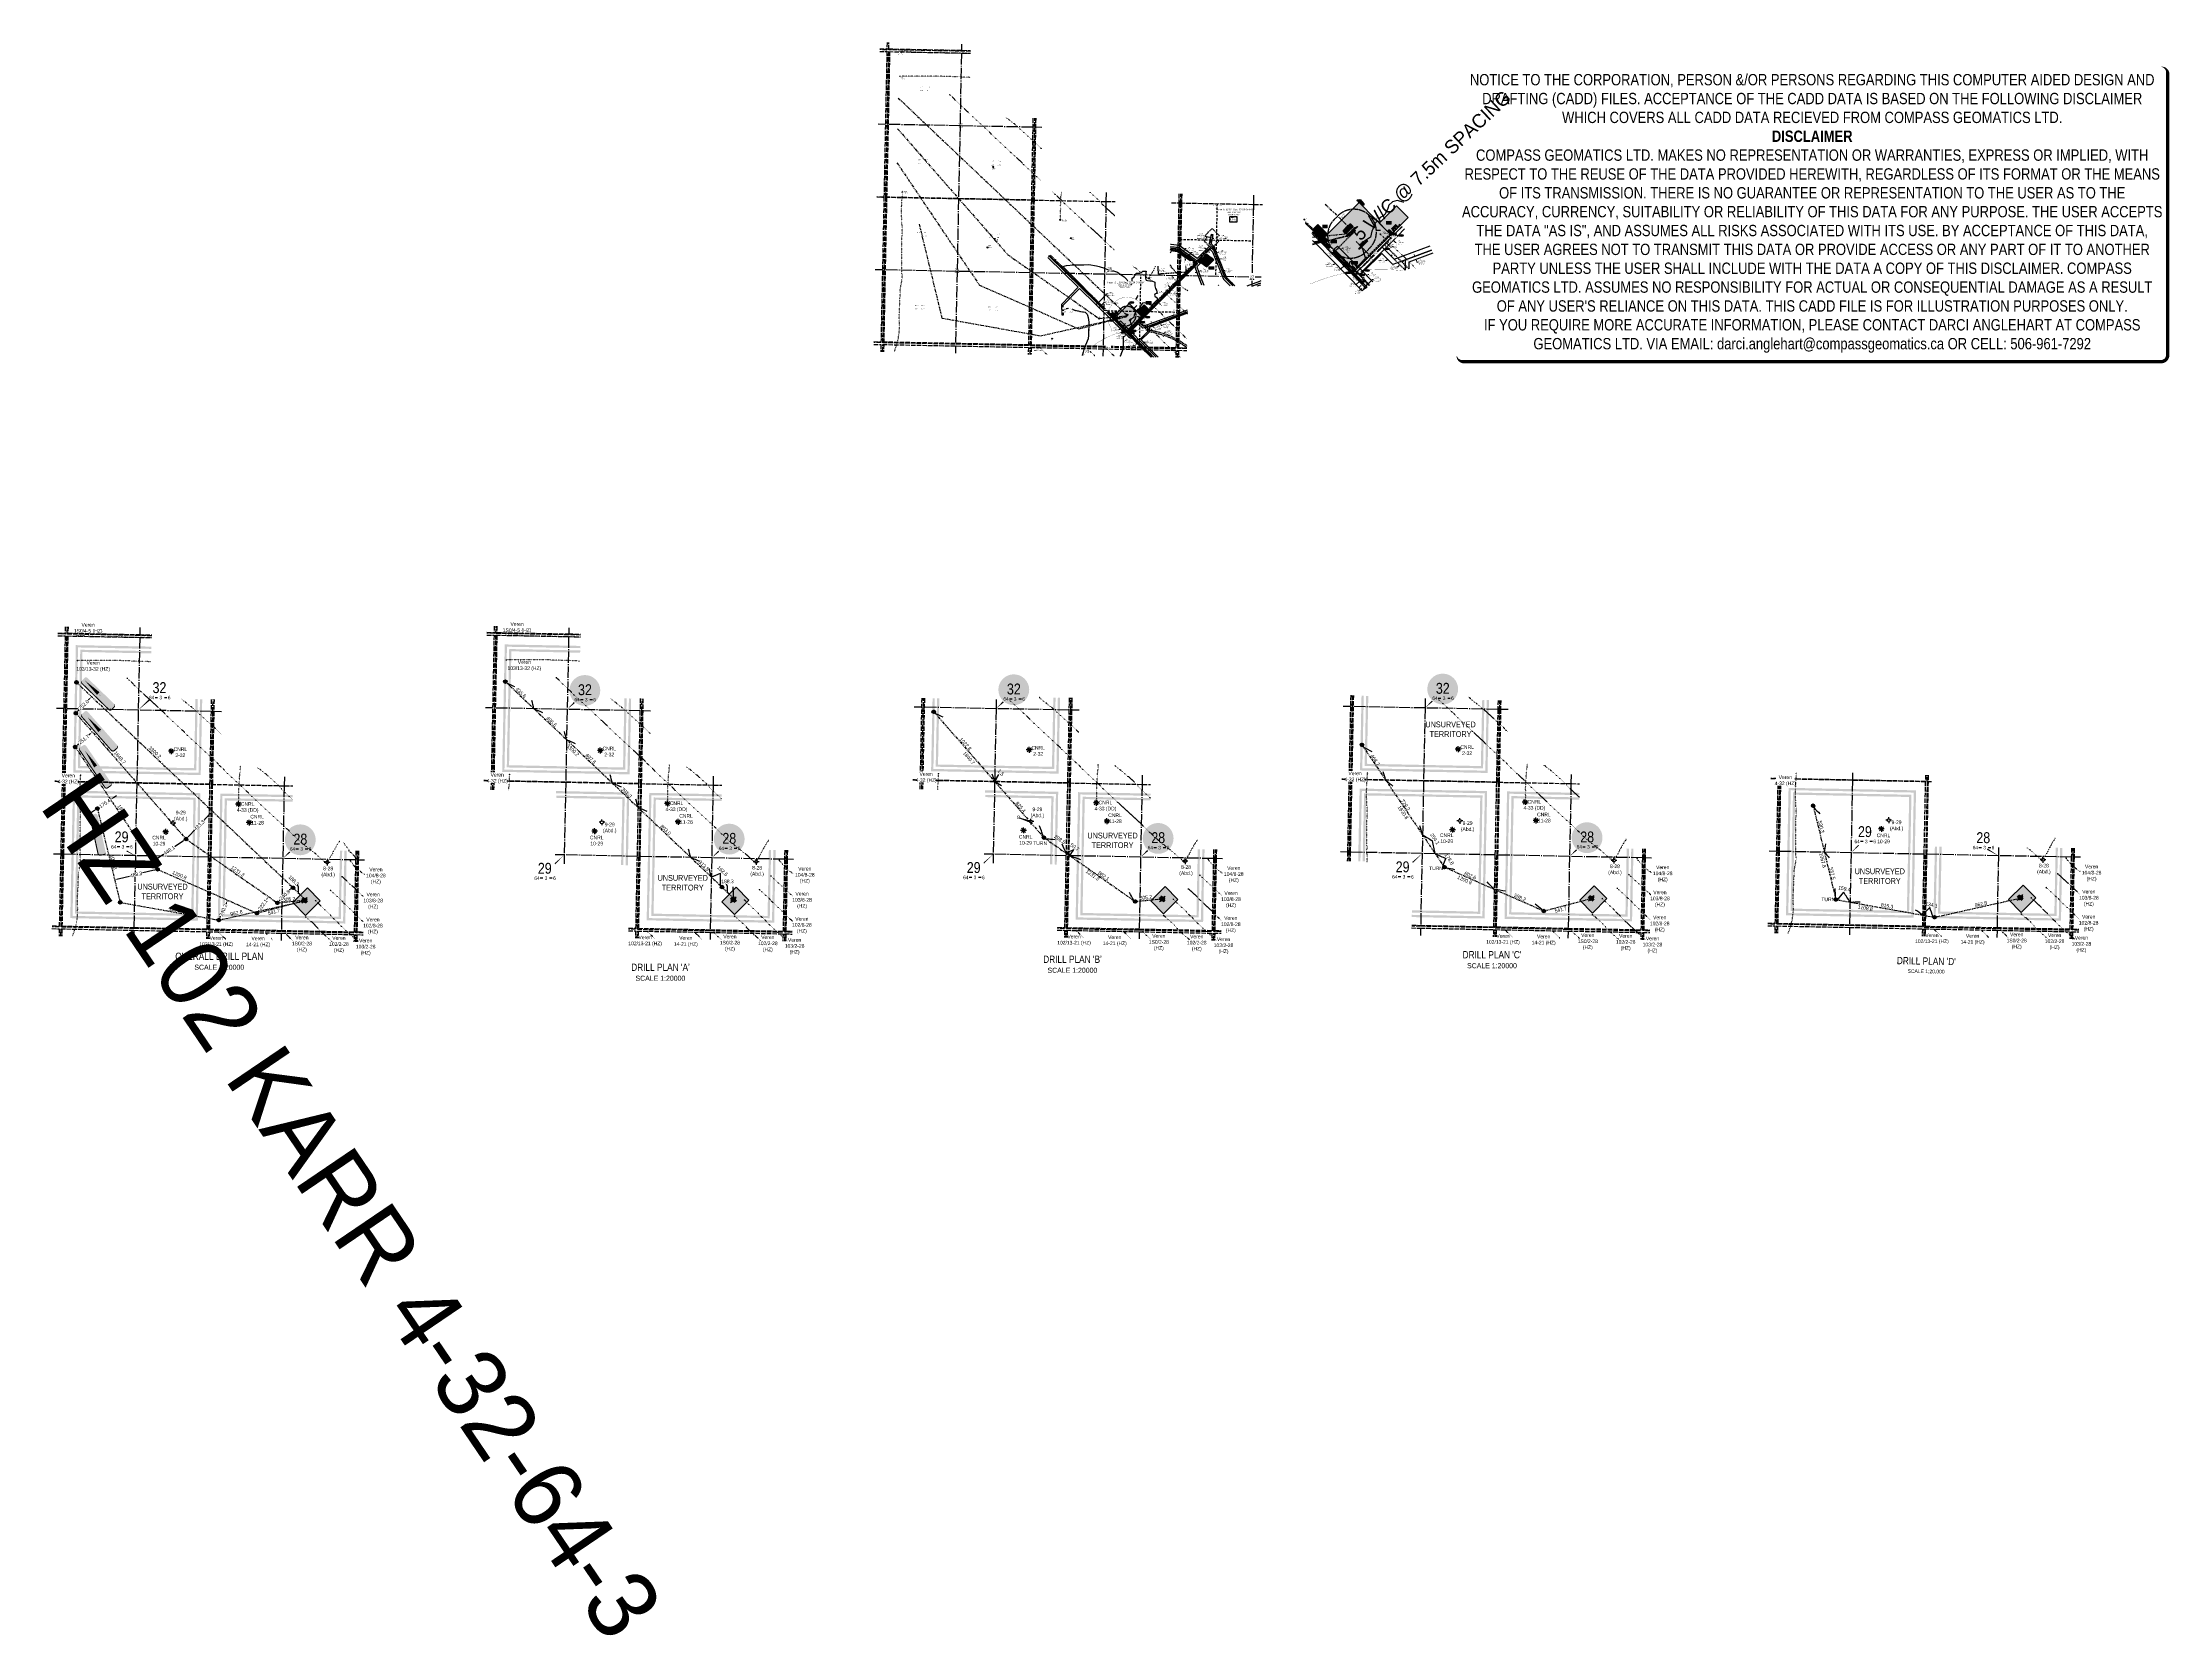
# Model space of a CAD drawing. Extents: x 398369 to 421873, y 6032457 to 6050071.
import ezdxf
from ezdxf.enums import TextEntityAlignment as Align

# ---------------------------------------------------------------- set-up
doc = ezdxf.new("R2018")
doc.units = 0
doc.header["$LTSCALE"] = 5
doc.header["$PDSIZE"] = 0.5
for name, pattern in [('0', [1, 1, 0]), ('DASHDOT2', [12.7, 6.35, -3.175, 0, -3.175]), ('foc-ACCESSROAD', [3.75, 2.5, -1.25]), ('foc-BUFFER', [16.75, 15, -1.75]), ('foc-DOT', [1, 0.2, -0.8]), ('foc-DRILLPATH', [14.75, 6, -1.75, 1.75, -1.75, 1.75, -1.75]), ('foc-LSD', [8, 5, -3]), ('foc-MONUMENT-BDYS', [6, 4, -2]), ('foc-QUARTERLINE', [33, 25, -3, 2, -3]), ('foc-TIELINE', [1.875, 1.25, -0.625]), ('foc-UNSURVEYED', [12.5, 10, -2.5]), ('foc-WHEELTRACKS', [2, 0.4, -1.6]), ('UG_PIPE', [1.875, 1.25, -0.625])]:
    doc.linetypes.add(name, pattern=pattern)
doc.layers.get('Defpoints').update_dxf_attribs({"color": 9})
for name, color, linetype in [('10', 1, 'Continuous'), ('35', 37, 'Continuous'), ('9', 3, 'Continuous'), ('ABADATA-DRILL', 8, 'foc-DOT'), ('ABADATA-DRILL-T', 8, 'Continuous'), ('AS-PIPE-AG', 44, 'Continuous'), ('AS-PIPE-UG', 44, 'UG_PIPE'), ('AS-ROADS', 254, 'Continuous'), ('AS-TARGET-GAS-H', 181, 'Continuous'), ('AS-TARGET-OIL-H', 131, 'Continuous'), ('AS-UNDERLAY-H', 141, 'Continuous'), ('AS-WILDLIFE', 131, 'DASHDOT2'), ('AUX-BUFFER', 7, 'foc-BUFFER'), ('C-AR', 13, 'foc-ACCESSROAD'), ('C-RW', 13, 'Continuous'), ('C-SYMBOL', 7, 'Continuous'), ('C-WS', 13, 'foc-ACCESSROAD'), ('C-WS-S', 13, 'Continuous'), ('CG-NOTES', 7, 'Continuous'), ('CTW', 7, 'Continuous'), ('DETAIL-HZ-Existing', 8, 'foc-DOT'), ('DETAIL-T', 7, 'Continuous'), ('F-AR', 190, 'foc-ACCESSROAD'), ('F-RW', 190, 'Continuous'), ('F-WS', 190, 'foc-ACCESSROAD'), ('F-WS-S', 190, 'Continuous'), ('L-BD', 7, 'Continuous'), ('L-MON', 1, 'Continuous'), ('L-MON-PLAN', 7, 'foc-MONUMENT-BDYS'), ('L-ROAD-T', 7, 'Continuous'), ('L-SECLBL', 7, 'Continuous'), ('L-SECQ', 8, 'foc-QUARTERLINE'), ('L-SECTION-LSD', 7, 'foc-LSD'), ('L-TIE', 7, 'foc-TIELINE'), ('L-TIE-T', 7, 'Continuous'), ('L-UNS-T', 3, 'Continuous'), ('L-USEC', 7, 'foc-UNSURVEYED'), ('MSPOINT', 7, 'Continuous'), ('P-BUFFER-PURPLE-T', 187, 'Continuous'), ('P-ELEVATION', 7, 'Continuous'), ('P-PDRILLPATH', 12, 'foc-DRILLPATH'), ('P-PROPOSED', 10, 'Continuous'), ('P-PROPOSED-H', 21, 'Continuous'), ('P-TEMP-BLOCKS', 250, 'Continuous'), ('P-TEMP-H', 41, 'Continuous'), ('P-TEMP_BORROW PIT', 46, 'Continuous'), ('P-TEMP_LOG DECK', 46, 'Continuous'), ('PROPOSED-SCOPE', 240, 'Continuous'), ('T-BUSH', 110, '0'), ('T-TIE', 201, 'foc-TIELINE'), ('T-WATER', 160, 'Continuous'), ('T-WATER-H', 133, 'Continuous'), ('T-WATER-P3', 160, 'foc-WHEELTRACKS'), ('T-WATER-T', 170, 'Continuous'), ('WETLAND', 143, 'Continuous'), ('WETLAND-T', 146, 'Continuous')]:
    doc.layers.add(name, color=color, linetype=linetype)
for name, color, linetype, lineweight in [('C-AR-T', 13, 'Continuous', 9), ('C-RW-T', 13, 'Continuous', 9), ('C-WS-T', 13, 'Continuous', 9), ('F-AR-T', 190, 'Continuous', 9), ('F-RW-T', 190, 'Continuous', 9), ('F-WS-T', 190, 'Continuous', 9), ('T-TIE-T', 201, 'Continuous', 18)]:
    doc.layers.add(name, color=color, linetype=linetype, lineweight=lineweight)
for name, color, linetype, plot in [('DESCRIPTION', 6, 'Continuous', False), ('DISCLAIMER', 7, 'Continuous', False), ('ELEVATION', 7, 'Continuous', False), ('POINTNUMBER', 7, 'Continuous', False)]:
    doc.layers.add(name, color=color, linetype=linetype, plot=plot)
doc.styles.add('100L', font='ARIALN.TTF', dxfattribs={"height": 11})
doc.styles.add('175L', font='ARIALN.TTF', dxfattribs={"height": 20})
doc.styles.add('20k', font='ARIALN.TTF', dxfattribs={"height": 40})
doc.styles.add('80', font='ARIALN.TTF', dxfattribs={"height": 10})
doc.styles.add('80CG', font='ARIALN.TTF', dxfattribs={"height": 10})
doc.styles.add('80L', font='ARIALN.TTF', dxfattribs={"height": 10})
doc.styles.add('DESCRIPTION', font='ARIALN.TTF', dxfattribs={"height": 2.5})
doc.styles.add('ELEVATION', font='ARIALN.TTF', dxfattribs={"height": 2.5})
doc.styles.add('foc-LtypeFont', font='ARIALN.TTF', dxfattribs={"height": 7.35})
doc.styles.add('HRV', font='ARIALN.TTF', dxfattribs={"height": 3})
doc.styles.add('POINTNUMBER', font='ARIALN.TTF', dxfattribs={"height": 2.5})
doc.styles.add('SIMPLEX', font='ARIALN.TTF')
doc.styles.get("Standard").update_dxf_attribs({"font": 'ARIALN.TTF'})
doc.linetypes.add('foc-TOPO-flowdirection-NOLINE', pattern='A,0,[">",foc-LtypeFont,S=0.3,R=0,X=0,Y=-0.945],-20,[">",foc-LtypeFont,S=0.3,R=0,X=0,Y=-0.945],0', length=20)
doc.dimstyles.new('CG2011', dxfattribs={"dimscale": 5, "dimtxt": 9, "dimasz": 2, "dimexe": 0.2, "dimexo": 0.0625, "dimgap": 0.5, "dimtad": 0, "dimtih": 1, "dimtoh": 1, "dimzin": 0, "dimdsep": 46, "dimtxsty": '80CG', "dimcen": 0.1, "dimse1": 1, "dimse2": 1, "dimclrd": 256, "dimclrt": 256, "dimaunit": 1, "dimadec": 4, "dimazin": 0, "dimtfac": 0.06, "dimtofl": 0, "dimtmove": 0, "dimatfit": 1, "dimfxl": 0.2, "dimtolj": 1, "dimtzin": 0, "dimlwd": -1, "dimarcsym": 0})
doc.dimstyles.new('Compass 20 000', dxfattribs={"dimscale": 10, "dimtxt": 40, "dimasz": 8, "dimexe": 0.2, "dimexo": 0.0625, "dimgap": 0.5, "dimtad": 0, "dimtih": 1, "dimtoh": 1, "dimdec": 1, "dimzin": 0, "dimdsep": 46, "dimtxsty": '20k', "dimcen": 0.1, "dimse1": 1, "dimse2": 1, "dimclrd": 256, "dimclrt": 256, "dimaunit": 1, "dimadec": 4, "dimazin": 0, "dimtfac": 0.06, "dimtdec": 1, "dimtofl": 0, "dimtmove": 0, "dimatfit": 1, "dimfxl": 0.2, "dimtolj": 1, "dimtzin": 0, "dimlwd": -1, "dimarcsym": 0})
doc.dimstyles.new('Compass 5 000', dxfattribs={"dimscale": 5, "dimtxt": 9, "dimasz": 2, "dimexe": 0.2, "dimexo": 0.0625, "dimgap": 0.5, "dimtad": 0, "dimtih": 1, "dimtoh": 1, "dimzin": 0, "dimdsep": 46, "dimtxsty": '80CG', "dimcen": 0.1, "dimse1": 1, "dimse2": 1, "dimclrd": 256, "dimclrt": 256, "dimaunit": 1, "dimadec": 4, "dimazin": 0, "dimtfac": 0.06, "dimtofl": 0, "dimtmove": 0, "dimatfit": 1, "dimfxl": 0.2, "dimtolj": 1, "dimtzin": 0, "dimlwd": -1, "dimarcsym": 0})

# ---------------------------------------------------------------- blocks, each defined once
blk = doc.blocks.new('L-SECLBL')
at = {"layer": '9', "color": 7}
for p, q in [((-5.1, -27.8), (-12.3, -27.8)), ((20.7, -27.8), (13.5, -27.8))]:
    blk.add_line(p, q, dxfattribs=at)
at = {"layer": '10', "color": 2, "style": 'SIMPLEX'}
blk.add_attdef('SEC', text='', height=30, dxfattribs=at).set_placement((0, 0), align=Align.MIDDLE)
at = {"layer": '10', "color": 5, "style": '80L'}
blk.add_attdef('TWP', text='', height=9.5, dxfattribs=at).set_placement((-14.4, -27.4), align=Align.MIDDLE_RIGHT)
blk.add_attdef('RGE', text='', height=9.5, dxfattribs=at).set_placement((3.6, -27.4), align=Align.MIDDLE_CENTER)
blk.add_attdef('MER', text='', height=9.5, dxfattribs=at).set_placement((23.2, -27.4), align=Align.MIDDLE_LEFT)
blk = doc.blocks.new('GABD')
for p, q in [((-0.8, 0), (-1.6, 0)), ((0, 0.8), (0, 1.6)), ((1.6, 0), (0.8, 0)), ((0, -0.8), (0, -1.6))]:
    blk.add_line(p, q)
blk.add_circle((0, 0), 0.8)
blk = doc.blocks.new('BH_Existing')
at = {"layer": 'DETAIL-HZ-Existing'}
h = blk.add_hatch(color=256, dxfattribs=at)
h.dxf.hatch_style = 1
edge = h.paths.add_edge_path()
edge.add_arc((0, 0), 0.45, 0, 360)
blk = doc.blocks.new('GAS')
h = blk.add_hatch(color=255)
h.dxf.hatch_style = 1
edge = h.paths.add_edge_path()
edge.add_arc((0, 0), 0.9, 0, 360)
for p, q in [((-0.8, 0), (-1.6, 0)), ((-0.6, 0.6), (-1.1, 1.1)), ((0, 0.8), (0, 1.6)), ((0.6, 0.6), (1.1, 1.1)), ((1.6, 0), (0.8, 0)), ((-0.6, -0.6), (-1.1, -1.1)), ((0, -0.8), (0, -1.6)), ((1.1, -1.1), (0.6, -0.6))]:
    blk.add_line(p, q)
blk.add_circle((0, 0), 0.8)
blk = doc.blocks.new('wa')
at = {"layer": 'P-ELEVATION'}
h = blk.add_hatch(color=111, dxfattribs=at)
h.dxf.hatch_style = 1
edge = h.paths.add_edge_path()
edge.add_arc((-17, -4), 6.1, 215, 325)
edge.add_arc((-7, -4), 6.1, 215, 325)
edge.add_arc((3, -4), 6.1, 215, 325)
edge.add_arc((13, -4), 6.1, 215, 325)
edge.add_arc((18, -4), 4.32, 263.4336, 373.4336)
edge.add_arc((19, 2), 6.1, 305, 415)
edge.add_arc((17, 4), 5.69, 30.6955, 140.6955)
edge.add_arc((8, 4), 6.1, 35, 145)
edge.add_arc((-2, 4), 6.1, 35, 145)
edge.add_arc((-12, 4), 6.1, 35, 145)
edge.add_arc((-18, 4), 4.33, 75.4261, 185.4261)
edge.add_arc((-18, -2), 6.96, 125, 235)
at = {"color": 240, "flags": 128}
blk.add_lwpolyline([(-22, -8, 0.520567), (-12, -8, 0.520567), (-2, -8, 0.520567), (8, -8, 0.520567), (18, -8, 0.520567), (22, -3, 0.520567), (22, 7, 0.520567), (13, 8, 0.520567), (3, 8, 0.520567), (-7, 8, 0.520567), (-17, 8, 0.520567), (-22, 3, 0.520567)], format="xyb", close=True, dxfattribs=at)
at = {"layer": 'P-ELEVATION', "color": 240, "flags": 128}
blk.add_lwpolyline([(0, 0, 12.5, 0, 0), (-12, -6, 0, 0, 0)], format="xyseb", dxfattribs=at)
at = {"layer": 'P-ELEVATION', "color": 240, "style": '80'}
blk.add_attdef('ELEVATION', text='', height=10, dxfattribs=at).set_placement((0, 0), align=Align.MIDDLE_CENTER)
blk = doc.blocks.new('*U46')
h = blk.add_hatch(color=191)
edge = h.paths.add_edge_path()
edge.add_line((-26, -20), (26, -20))
edge.add_arc((26, -14), 6, 270, 360)
edge.add_line((32, -14), (32, 12))
edge.add_arc((26, 12), 6, 0, 90)
edge.add_line((26, 18), (-26, 18))
edge.add_arc((-26, 12), 6, 90, 180)
edge.add_line((-32, 12), (-32, -14))
edge.add_arc((-26, -14), 6, 180, 270)
at = {"color": 250, "flags": 128}
blk.add_lwpolyline([(-26, -20, 3, 3, 0), (26, -20, 3, 3, 0.414214), (32, -14, 3, 3, 0), (32, 12, 3, 0, 0.414214), (26, 18, 0, 0, 0), (-26, 18, 0, 0, 0.414214), (-32, 12, 0, 0, 0), (-32, -14, 0, 3, 0.414214)], format="xyseb", close=True, dxfattribs=at)
at = {"flags": 128}
blk.add_lwpolyline([(-21, -7, 0, 7.5, 0), (0, 0, 0, 0, 0)], format="xyseb", dxfattribs=at)
at = {"color": 250, "lineweight": 30, "flags": 104}
blk.add_attdef('TEMP_AREA_W1', text='', height=12, dxfattribs=at).set_placement((0, 8), align=Align.MIDDLE_CENTER)
blk.add_attdef('ENTER_TEXT', text='', height=9, dxfattribs=at).set_placement((0, -3), align=Align.TOP_CENTER)
blk = doc.blocks.new('*U47')
at = {"layer": '35', "color": 3}
blk.add_circle((0, 0), 10, dxfattribs=at)
at = {"layer": '35', "color": 3, "lineweight": 30, "flags": 104}
blk.add_attdef('RP', text='', height=10, dxfattribs=at).set_placement((13, -16), align=Align.MIDDLE_CENTER)
blk = doc.blocks.new('*U48')
h = blk.add_hatch(color=254)
edge = h.paths.add_edge_path()
edge.add_line((-51.5, -11.5), (51.5, -11.5))
edge.add_arc((51.5, -5.5), 6, 270, 360)
edge.add_line((57.5, -5.5), (57.5, 4))
edge.add_arc((51.5, 4), 6, 0, 90)
edge.add_line((51.5, 10), (-51.5, 10))
edge.add_arc((-51.5, 4), 6, 90, 180)
edge.add_line((-57.5, 4), (-57.5, -5.5))
edge.add_arc((-51.5, -5.5), 6, 180, 270)
at = {"color": 1, "flags": 128}
blk.add_lwpolyline([(-51.5, -11.5, 3, 3, 0), (51.5, -11.5, 3, 3, 0.414214), (57.5, -5.5, 3, 3, 0), (57.5, 4, 3, 0, 0.414214), (51.5, 10, 0, 0, 0), (-51.5, 10, 0, 0, 0.414214), (-57.5, 4, 0, 0, 0), (-57.5, -5.5, 0, 3, 0.414214)], format="xyseb", close=True, dxfattribs=at)
blk.add_lwpolyline([(-51.7, 0, 0, 10, 0), (0, 0, 5, 5, 0)], format="xyseb", dxfattribs=at)
at = {"color": 1, "lineweight": 30, "flags": 104}
blk.add_attdef('ENTER_TEXT', text='', height=10, dxfattribs=at).set_placement((-0.3, 0), align=Align.MIDDLE_CENTER)
blk = doc.blocks.new('*U80')
h = blk.add_hatch(color=254)
edge = h.paths.add_edge_path()
edge.add_line((-61.5, -11.5), (61.5, -11.5))
edge.add_arc((61.5, -5.5), 6, 270, 360)
edge.add_line((67.5, -5.5), (67.5, 4))
edge.add_arc((61.5, 4), 6, 0, 90)
edge.add_line((61.5, 10), (-61.5, 10))
edge.add_arc((-61.5, 4), 6, 90, 180)
edge.add_line((-67.5, 4), (-67.5, -5.5))
edge.add_arc((-61.5, -5.5), 6, 180, 270)
at = {"color": 1, "flags": 128}
blk.add_lwpolyline([(-61.5, -11.5, 3, 3, 0), (61.5, -11.5, 3, 3, 0.414214), (67.5, -5.5, 3, 3, 0), (67.5, 4, 3, 0, 0.414214), (61.5, 10, 0, 0, 0), (-61.5, 10, 0, 0, 0.414214), (-67.5, 4, 0, 0, 0), (-67.5, -5.5, 0, 3, 0.414214)], format="xyseb", close=True, dxfattribs=at)
blk.add_lwpolyline([(-51.7, 0, 0, 10, 0), (0, 0, 5, 5, 0)], format="xyseb", dxfattribs=at)
at = {"color": 1, "lineweight": 30, "flags": 104}
blk.add_attdef('ENTER_TEXT', text='', height=10, dxfattribs=at).set_placement((-0.3, 0), align=Align.MIDDLE_CENTER)
blk = doc.blocks.new('*U49')
h = blk.add_hatch(color=254)
edge = h.paths.add_edge_path()
edge.add_line((-64, -12), (64, -12))
edge.add_arc((64, -5), 6, 270, 360)
edge.add_line((70, -6), (70, 4))
edge.add_arc((64, 4), 6, 0, 90)
edge.add_line((64, 10), (-64, 10))
edge.add_arc((-64, 4), 6, 90, 180)
edge.add_line((-70, 4), (-70, -6))
edge.add_arc((-64, -5), 6, 180, 270)
at = {"color": 1, "flags": 128}
blk.add_lwpolyline([(-64, -12, 3, 3, 0), (64, -12, 3, 3, 0.414214), (70, -6, 3, 3, 0), (70, 4, 3, 0, 0.414214), (64, 10, 0, 0, 0), (-64, 10, 0, 0, 0.414214), (-70, 4, 0, 0, 0), (-70, -6, 0, 3, 0.414214)], format="xyseb", close=True, dxfattribs=at)
blk.add_lwpolyline([(-16, -6, 0, 10, 0), (0, 0, 5, 5, 0)], format="xyseb", dxfattribs=at)
at = {"color": 1, "lineweight": 30, "flags": 104}
blk.add_attdef('ENTER_TEXT', text='', height=10, dxfattribs=at).set_placement((0, 0), align=Align.MIDDLE_CENTER)
blk = doc.blocks.new('*U50')
h = blk.add_hatch(color=254)
edge = h.paths.add_edge_path()
edge.add_line((-64, -12), (64, -12))
edge.add_arc((64, -5), 6, 270, 360)
edge.add_line((70, -6), (70, 4))
edge.add_arc((64, 4), 6, 0, 90)
edge.add_line((64, 10), (-64, 10))
edge.add_arc((-64, 4), 6, 90, 180)
edge.add_line((-70, 4), (-70, -6))
edge.add_arc((-64, -5), 6, 180, 270)
at = {"color": 1, "flags": 128}
blk.add_lwpolyline([(-64, -12, 3, 3, 0), (64, -12, 3, 3, 0.414214), (70, -6, 3, 3, 0), (70, 4, 3, 0, 0.414214), (64, 10, 0, 0, 0), (-64, 10, 0, 0, 0.414214), (-70, 4, 0, 0, 0), (-70, -6, 0, 3, 0.414214)], format="xyseb", close=True, dxfattribs=at)
blk.add_lwpolyline([(-15, -5, 0, 10, 0), (0, 0, 5, 5, 0)], format="xyseb", dxfattribs=at)
at = {"color": 1, "lineweight": 30, "flags": 104}
blk.add_attdef('ENTER_TEXT', text='', height=10, dxfattribs=at).set_placement((0, 0), align=Align.MIDDLE_CENTER)
blk = doc.blocks.new('we')
at = {"layer": 'P-ELEVATION'}
h = blk.add_hatch(color=111, dxfattribs=at)
h.dxf.hatch_style = 1
edge = h.paths.add_edge_path()
edge.add_ellipse((0, 0), major_axis=(-24.4, 0), ratio=0.410256, start_angle=0, end_angle=360)
at = {"layer": 'P-ELEVATION', "color": 7, "flags": 128}
blk.add_lwpolyline([(0, 0, 12.5, 0, 0), (-12, -6, 0, 0, 0)], format="xyseb", dxfattribs=at)
at = {"layer": 'P-ELEVATION', "color": 7}
blk.add_ellipse((0, 0), major_axis=(-24.4, 0), ratio=0.410256, dxfattribs=at)
at = {"layer": 'P-ELEVATION', "style": '80'}
blk.add_attdef('ELEVATION', text='', height=10, dxfattribs=at).set_placement((0, 0), align=Align.MIDDLE_CENTER)
blk = doc.blocks.new('*U51')
at = {"layer": 'P-ELEVATION'}
h = blk.add_hatch(color=111, dxfattribs=at)
h.dxf.hatch_style = 1
edge = h.paths.add_edge_path()
edge.add_ellipse((0, 0), major_axis=(-24.4, 0), ratio=0.410256, start_angle=0, end_angle=360)
at = {"layer": 'P-ELEVATION', "color": 7, "flags": 128}
blk.add_lwpolyline([(0, 0, 12.5, 0, 0), (32, -5, 0, 0, 0)], format="xyseb", dxfattribs=at)
at = {"layer": 'P-ELEVATION', "color": 7}
blk.add_ellipse((0, 0), major_axis=(-24.4, 0), ratio=0.410256, dxfattribs=at)
at = {"layer": 'P-ELEVATION', "style": '80'}
blk.add_attdef('ELEVATION', text='', height=10, dxfattribs=at).set_placement((0, 0), align=Align.MIDDLE_CENTER)
blk = doc.blocks.new('*U52')
at = {"layer": 'P-ELEVATION'}
h = blk.add_hatch(color=111, dxfattribs=at)
h.dxf.hatch_style = 1
edge = h.paths.add_edge_path()
edge.add_ellipse((0, 0), major_axis=(-24.4, 0), ratio=0.410256, start_angle=0, end_angle=360)
at = {"layer": 'P-ELEVATION', "color": 7, "flags": 128}
blk.add_lwpolyline([(0, 0, 12.5, 0, 0), (0, -3, 0, 0, 0)], format="xyseb", dxfattribs=at)
at = {"layer": 'P-ELEVATION', "color": 7}
blk.add_ellipse((0, 0), major_axis=(-24.4, 0), ratio=0.410256, dxfattribs=at)
at = {"layer": 'P-ELEVATION', "style": '80'}
blk.add_attdef('ELEVATION', text='', height=10, dxfattribs=at).set_placement((0, 0), align=Align.MIDDLE_CENTER)
blk = doc.blocks.new('*D53')
at = {"layer": 'C-AR-T', "transparency": 16777216}
for p, q in [((410757, 6046826), (410754, 6046817)), ((410768, 6046860), (410771, 6046869)), ((410771, 6046869), (410781, 6046869))]:
    blk.add_line(p, q, dxfattribs=at)
for points in [[(410756, 6046827), (410759, 6046826), (410760, 6046836)], [(410766, 6046860), (410770, 6046859), (410765, 6046850)]]:
    blk.add_solid(points, dxfattribs=at)
at = {"layer": 'Defpoints', "color": 0, "transparency": 16777216}
for p in [(410760, 6046836), (410764, 6046850), (410765, 6046850)]:
    blk.add_point(p, dxfattribs=at)
at = {"layer": 'C-AR-T', "transparency": 16777216, "insert": (410815, 6046869), "char_height": 10, "attachment_point": 5, "style": '80CG'}
blk.add_mtext('\\A1;Veren\\P15.00 A/R\\PLOC 170293', dxfattribs=at)
blk = doc.blocks.new('*D54')
at = {"layer": 'C-AR-T', "transparency": 16777216}
for p, q in [((410791, 6047332), (410784, 6047339)), ((410812, 6047311), (410819, 6047304)), ((410819, 6047304), (410829, 6047304))]:
    blk.add_line(p, q, dxfattribs=at)
for points in [[(410792, 6047333), (410790, 6047331), (410798, 6047325)], [(410814, 6047312), (410811, 6047310), (410805, 6047318)]]:
    blk.add_solid(points, dxfattribs=at)
at = {"layer": 'Defpoints', "color": 0, "transparency": 16777216}
for p in [(410753, 6047280), (410760, 6047273), (410798, 6047325)]:
    blk.add_point(p, dxfattribs=at)
at = {"layer": 'C-AR-T', "transparency": 16777216, "insert": (410864, 6047304), "char_height": 10, "attachment_point": 5, "style": '80CG'}
blk.add_mtext('\\A1;Veren\\P10.00 A/R\\PLOC 991615\\P(Expired)', dxfattribs=at)
blk = doc.blocks.new('*D55')
at = {"layer": 'C-AR-T', "transparency": 16777216}
for p, q in [((410456, 6046739), (410446, 6046739)), ((410463, 6046746), (410456, 6046739)), ((410488, 6046770), (410495, 6046777))]:
    blk.add_line(p, q, dxfattribs=at)
for points in [[(410462, 6046747), (410464, 6046745), (410470, 6046753)], [(410487, 6046771), (410489, 6046769), (410481, 6046763)]]:
    blk.add_solid(points, dxfattribs=at)
at = {"layer": 'Defpoints', "color": 0, "transparency": 16777216}
for p in [(410463, 6046760), (410470, 6046753), (410473, 6046771)]:
    blk.add_point(p, dxfattribs=at)
at = {"layer": 'C-AR-T', "transparency": 16777216, "insert": (410411, 6046739), "char_height": 10, "attachment_point": 5, "style": '80CG'}
blk.add_mtext('\\A1;Veren\\P15.00 A/R^JLOC 190549', dxfattribs=at)
blk = doc.blocks.new('*D56')
at = {"layer": 'C-AR-T', "transparency": 16777216}
for p, q in [((411216, 6047800), (411206, 6047800)), ((411236, 6047779), (411216, 6047800)), ((411258, 6047758), (411265, 6047751))]:
    blk.add_line(p, q, dxfattribs=at)
for points in [[(411238, 6047780), (411235, 6047778), (411243, 6047772)], [(411259, 6047759), (411257, 6047757), (411251, 6047765)]]:
    blk.add_solid(points, dxfattribs=at)
at = {"layer": 'Defpoints', "color": 0, "transparency": 16777216}
for p in [(411186, 6047715), (411193, 6047707), (411251, 6047765)]:
    blk.add_point(p, dxfattribs=at)
at = {"layer": 'C-AR-T', "transparency": 16777216, "insert": (411171, 6047800), "char_height": 10, "attachment_point": 5, "style": '80CG'}
blk.add_mtext('\\A1;Veren\\P10.00 A/R\\PLOC 991615\\P(Expired)', dxfattribs=at)
blk = doc.blocks.new('*D57')
at = {"layer": 'C-AR-T', "transparency": 16777216}
for p, q in [((411019, 6047688), (411013, 6047680)), ((411036, 6047712), (411063, 6047749)), ((411063, 6047749), (411073, 6047749))]:
    blk.add_line(p, q, dxfattribs=at)
for points in [[(411018, 6047689), (411020, 6047687), (411025, 6047696)], [(411035, 6047713), (411038, 6047711), (411031, 6047704)]]:
    blk.add_solid(points, dxfattribs=at)
at = {"layer": 'Defpoints', "color": 0, "transparency": 16777216}
for p in [(411012, 6047705), (411018, 6047713), (411031, 6047704)]:
    blk.add_point(p, dxfattribs=at)
at = {"layer": 'C-AR-T', "transparency": 16777216, "insert": (411107, 6047749), "char_height": 10, "attachment_point": 5, "style": '80CG'}
blk.add_mtext('\\A1;Veren\\P10.00 A/R\\PLOC 160940', dxfattribs=at)
blk = doc.blocks.new('*D58')
at = {"layer": 'C-AR-T', "transparency": 16777216}
for p, q in [((412885, 6047395), (412875, 6047395)), ((412926, 6047435), (412885, 6047395)), ((412967, 6047475), (412974, 6047482))]:
    blk.add_line(p, q, dxfattribs=at)
for points in [[(412925, 6047436), (412927, 6047433), (412933, 6047442)], [(412966, 6047476), (412968, 6047474), (412960, 6047468)]]:
    blk.add_solid(points, dxfattribs=at)
at = {"layer": 'Defpoints', "color": 0, "transparency": 16777216}
for p in [(412933, 6047442), (413132, 6047238), (413159, 6047265)]:
    blk.add_point(p, dxfattribs=at)
at = {"layer": 'C-AR-T', "transparency": 16777216, "insert": (412841, 6047395), "char_height": 10, "attachment_point": 5, "style": '80CG'}
blk.add_mtext('\\A1;Veren\\P15.00 A/R^JLOC 190549', dxfattribs=at)
blk = doc.blocks.new('*D59')
at = {"layer": 'C-AR-T', "transparency": 16777216}
for p, q in [((413192, 6047883), (413185, 6047891)), ((413224, 6047852), (413255, 6047821)), ((413255, 6047821), (413265, 6047821))]:
    blk.add_line(p, q, dxfattribs=at)
for points in [[(413193, 6047885), (413191, 6047882), (413199, 6047876)], [(413225, 6047853), (413223, 6047851), (413217, 6047859)]]:
    blk.add_solid(points, dxfattribs=at)
at = {"layer": 'Defpoints', "color": 0, "transparency": 16777216}
for p in [(413430, 6048108), (413448, 6048091), (413217, 6047859)]:
    blk.add_point(p, dxfattribs=at)
at = {"layer": 'C-AR-T', "transparency": 16777216, "insert": (413299, 6047821), "char_height": 10, "attachment_point": 5, "style": '80CG'}
blk.add_mtext('\\A1;Veren\\P10.00 A/R\\PLOC 991615', dxfattribs=at)
blk = doc.blocks.new('*D60')
at = {"layer": 'C-RW-T', "transparency": 16777216}
for p, q in [((410686, 6047213), (410679, 6047220)), ((410711, 6047188), (410718, 6047181)), ((410718, 6047181), (410728, 6047181))]:
    blk.add_line(p, q, dxfattribs=at)
for points in [[(410688, 6047214), (410685, 6047212), (410693, 6047206)], [(410712, 6047189), (410710, 6047187), (410704, 6047195)]]:
    blk.add_solid(points, dxfattribs=at)
at = {"layer": 'Defpoints', "color": 0, "transparency": 16777216}
for p in [(410688, 6047201), (410699, 6047190), (410704, 6047195)]:
    blk.add_point(p, dxfattribs=at)
at = {"layer": 'C-RW-T', "transparency": 16777216, "insert": (410767, 6047181), "char_height": 10, "attachment_point": 5, "style": '80CG'}
blk.add_mtext('\\A1;Veren\\P15.00 P/L R/W^JPLA 160738', dxfattribs=at)
blk = doc.blocks.new('*D61')
at = {"layer": 'C-RW-T', "transparency": 16777216}
for p, q in [((410320, 6046818), (410310, 6046818)), ((410337, 6046835), (410320, 6046818)), ((410366, 6046863), (410373, 6046870))]:
    blk.add_line(p, q, dxfattribs=at)
for points in [[(410336, 6046836), (410339, 6046834), (410345, 6046842)], [(410365, 6046864), (410367, 6046862), (410359, 6046856)]]:
    blk.add_solid(points, dxfattribs=at)
at = {"layer": 'Defpoints', "color": 0, "transparency": 16777216}
for p in [(410267, 6046921), (410281, 6046935), (410345, 6046842)]:
    blk.add_point(p, dxfattribs=at)
at = {"layer": 'C-RW-T', "transparency": 16777216, "insert": (410271, 6046818), "char_height": 10, "attachment_point": 5, "style": '80CG'}
blk.add_mtext('\\A1;Veren\\P20.00 P/L R/W\\PPLA 151382', dxfattribs=at)
blk = doc.blocks.new('*D62')
at = {"layer": 'C-RW-T', "transparency": 16777216}
for p, q in [((412639, 6047617), (412629, 6047617)), ((412646, 6047624), (412639, 6047617)), ((412696, 6047673), (412703, 6047680))]:
    blk.add_line(p, q, dxfattribs=at)
for points in [[(412645, 6047625), (412647, 6047622), (412653, 6047631)], [(412695, 6047674), (412697, 6047671), (412689, 6047666)]]:
    blk.add_solid(points, dxfattribs=at)
at = {"layer": 'Defpoints', "color": 0, "transparency": 16777216}
for p in [(412643, 6047641), (412653, 6047631), (412679, 6047676)]:
    blk.add_point(p, dxfattribs=at)
at = {"layer": 'C-RW-T', "transparency": 16777216, "insert": (412589, 6047617), "char_height": 10, "attachment_point": 5, "style": '80CG'}
blk.add_mtext('\\A1;Veren\\P20.00 P/L R/W\\PPLA 151382', dxfattribs=at)
blk = doc.blocks.new('*D63')
at = {"layer": 'C-RW-T', "transparency": 16777216}
for p, q in [((413262, 6047918), (413255, 6047925)), ((413303, 6047878), (413319, 6047861)), ((413319, 6047861), (413329, 6047861))]:
    blk.add_line(p, q, dxfattribs=at)
for points in [[(413263, 6047920), (413261, 6047917), (413269, 6047911)], [(413304, 6047879), (413302, 6047877), (413296, 6047885)]]:
    blk.add_solid(points, dxfattribs=at)
at = {"layer": 'Defpoints', "color": 0, "transparency": 16777216}
for p in [(413476, 6048119), (413502, 6048092), (413296, 6047885)]:
    blk.add_point(p, dxfattribs=at)
at = {"layer": 'C-RW-T', "transparency": 16777216, "insert": (413368, 6047861), "char_height": 10, "attachment_point": 5, "style": '80CG'}
blk.add_mtext('\\A1;Veren\\P15.00 P/L R/W^JPLA 160738', dxfattribs=at)
blk = doc.blocks.new('*D64')
at = {"layer": 'Defpoints', "color": 0, "transparency": 16777216}
for p in [(411368, 6047671), (411370, 6047674), (411371, 6047673)]:
    blk.add_point(p, dxfattribs=at)
at = {"layer": 'F-AR-T', "transparency": 16777216}
for p, q in [((411358, 6047669), (411349, 6047665)), ((411380, 6047678), (411389, 6047682)), ((411389, 6047682), (411399, 6047682))]:
    blk.add_line(p, q, dxfattribs=at)
for points in [[(411358, 6047670), (411359, 6047667), (411368, 6047673)], [(411379, 6047679), (411380, 6047676), (411370, 6047674)]]:
    blk.add_solid(points, dxfattribs=at)
at = {"layer": 'F-AR-T', "transparency": 16777216, "insert": (411433, 6047682), "char_height": 10, "attachment_point": 5, "style": '80CG'}
blk.add_mtext('\\A1;CNRL\\P3.00 A/R\\PLOC 031066', dxfattribs=at)
blk = doc.blocks.new('*D65')
at = {"layer": 'C-RW-T', "transparency": 16777216}
for p, q in [((410507, 6046722), (410500, 6046715)), ((410536, 6046750), (410547, 6046760)), ((410547, 6046760), (410557, 6046760))]:
    blk.add_line(p, q, dxfattribs=at)
for points in [[(410506, 6046723), (410509, 6046721), (410514, 6046729)], [(410535, 6046751), (410537, 6046749), (410529, 6046743)]]:
    blk.add_solid(points, dxfattribs=at)
at = {"layer": 'Defpoints', "color": 0, "transparency": 16777216}
for p in [(410515, 6046728), (410529, 6046743), (410529, 6046742)]:
    blk.add_point(p, dxfattribs=at)
at = {"layer": 'C-RW-T', "transparency": 16777216, "insert": (410596, 6046760), "char_height": 10, "attachment_point": 5, "style": '80CG'}
blk.add_mtext('\\A1;Veren \\P20.00 P/L R/W^JPLA 151384', dxfattribs=at)
blk = doc.blocks.new('*D66')
at = {"layer": 'Defpoints', "color": 0, "transparency": 16777216}
for p in [(410718, 6046983), (410723, 6046969), (410723, 6046969)]:
    blk.add_point(p, dxfattribs=at)
at = {"layer": 'F-RW-T', "transparency": 16777216}
for p, q in [((410714, 6046992), (410710, 6047002)), ((410726, 6046959), (410731, 6046945)), ((410731, 6046945), (410741, 6046945))]:
    blk.add_line(p, q, dxfattribs=at)
for points in [[(410716, 6046993), (410712, 6046992), (410717, 6046983)], [(410728, 6046960), (410724, 6046959), (410723, 6046969)]]:
    blk.add_solid(points, dxfattribs=at)
at = {"layer": 'F-RW-T', "transparency": 16777216, "insert": (410780, 6046945), "char_height": 10, "attachment_point": 5, "style": '80CG'}
blk.add_mtext('\\A1;PGI\\P15.00 P/L R/W\\PPLA 190452\\P(Expired)', dxfattribs=at)
blk = doc.blocks.new('*D67')
at = {"layer": 'C-RW-T', "transparency": 16777216}
for p, q in [((410622, 6046980), (410619, 6046989)), ((410636, 6046942), (410643, 6046924)), ((410643, 6046924), (410653, 6046924))]:
    blk.add_line(p, q, dxfattribs=at)
for points in [[(410624, 6046980), (410621, 6046979), (410626, 6046970)], [(410638, 6046943), (410635, 6046942), (410633, 6046952)]]:
    blk.add_solid(points, dxfattribs=at)
at = {"layer": 'Defpoints', "color": 0, "transparency": 16777216}
for p in [(410626, 6046970), (410815, 6047040), (410822, 6047021)]:
    blk.add_point(p, dxfattribs=at)
at = {"layer": 'C-RW-T', "transparency": 16777216, "insert": (410692, 6046924), "char_height": 10, "attachment_point": 5, "style": '80CG'}
blk.add_mtext('\\A1;Veren\\P20.00 P/L R/W^JPLA 151378', dxfattribs=at)
blk = doc.blocks.new('*D68')
at = {"layer": 'Defpoints', "color": 0, "transparency": 16777216}
for p in [(411327, 6047741), (411341, 6047746), (411341, 6047746)]:
    blk.add_point(p, dxfattribs=at)
at = {"layer": 'F-RW-T', "transparency": 16777216}
for p, q in [((411318, 6047736), (411309, 6047733)), ((411351, 6047749), (411360, 6047753)), ((411360, 6047753), (411370, 6047753))]:
    blk.add_line(p, q, dxfattribs=at)
for points in [[(411317, 6047738), (411319, 6047735), (411327, 6047740)], [(411350, 6047751), (411351, 6047748), (411341, 6047746)]]:
    blk.add_solid(points, dxfattribs=at)
at = {"layer": 'F-RW-T', "transparency": 16777216, "insert": (411409, 6047753), "char_height": 10, "attachment_point": 5, "style": '80CG'}
blk.add_mtext('\\A1;CNRL\\P15.00 P/L R/W\\PPLA 000503', dxfattribs=at)
blk = doc.blocks.new('*D69')
at = {"layer": 'Defpoints', "color": 0, "transparency": 16777216}
for p in [(413003, 6047495), (413263, 6047158), (413299, 6047193)]:
    blk.add_point(p, dxfattribs=at)
at = {"layer": 'F-RW-T', "transparency": 16777216}
for p, q in [((412960, 6047453), (412953, 6047446)), ((413010, 6047502), (413017, 6047509)), ((413017, 6047509), (413027, 6047509))]:
    blk.add_line(p, q, dxfattribs=at)
for points in [[(412959, 6047455), (412961, 6047452), (412967, 6047460)], [(413009, 6047504), (413011, 6047501), (413003, 6047495)]]:
    blk.add_solid(points, dxfattribs=at)
at = {"layer": 'F-RW-T', "transparency": 16777216, "insert": (413066, 6047509), "char_height": 10, "attachment_point": 5, "style": '80CG'}
blk.add_mtext('\\A1;Veren \\P20.00 P/L R/W^JPLA 151384', dxfattribs=at)
blk = doc.blocks.new('*D70')
at = {"layer": 'Defpoints', "color": 0, "transparency": 16777216}
for p in [(413534, 6047708), (413671, 6047759), (413684, 6047723)]:
    blk.add_point(p, dxfattribs=at)
at = {"layer": 'F-RW-T', "transparency": 16777216}
for p, q in [((413531, 6047718), (413528, 6047727)), ((413551, 6047664), (413558, 6047644)), ((413558, 6047644), (413568, 6047644))]:
    blk.add_line(p, q, dxfattribs=at)
for points in [[(413533, 6047718), (413529, 6047717), (413534, 6047708)], [(413552, 6047664), (413549, 6047663), (413547, 6047673)]]:
    blk.add_solid(points, dxfattribs=at)
at = {"layer": 'F-RW-T', "transparency": 16777216, "insert": (413607, 6047644), "char_height": 10, "attachment_point": 5, "style": '80CG'}
blk.add_mtext('\\A1;PGI\\P15.00 P/L R/W\\PPLA 190452\\P(Expired)', dxfattribs=at)
blk = doc.blocks.new('fdia')
at = {"color": 255, "const_width": 1}
blk.add_lwpolyline([(-0.5, 0, 1), (0.5, 0, 1)], format="xyb", close=True, dxfattribs=at)
blk = doc.blocks.new('Fdiaa')
blk.add_blockref('fdia', (0, 0))
blk = doc.blocks.new('fdib')
at = {"color": 1, "const_width": 1.6}
blk.add_lwpolyline([(-0.4, 0, 1), (0.4, 0, 1)], format="xyb", close=True, dxfattribs=at)
at = {"color": 1}
blk.add_circle((0, 0), 0.8, dxfattribs=at)
blk = doc.blocks.new('Fdibb')
blk.add_blockref('fdib', (0, 0))
blk = doc.blocks.new('fdicc')
for name in ['Fdibb', 'Fdiaa']:
    blk.add_blockref(name, (0, 0))
blk = doc.blocks.new('FDI')
blk.add_blockref('fdicc', (0, 0))
blk = doc.blocks.new('TRIA')
blk.add_hatch(color=255).paths.add_polyline_path([(0, 1.5), (-1.5, -0.9), (1.4, -0.9)])
blk = doc.blocks.new('Hybrid_EC')
at = {"color": 251}
for points in [[(-1.3, -0.7), (0, 1.4), (1.3, -0.7)], [(0.5, -0.3), (0, 0.5), (-0.5, -0.3)]]:
    blk.add_lwpolyline(points, close=True, dxfattribs=at)
at = {"layer": 'Defpoints'}
blk.add_circle((0, 0), 0.05, dxfattribs=at)
at = {"xscale": 1.2, "yscale": 1.2, "zscale": 1.2}
blk.add_blockref('TRIA', (0, 0.1), dxfattribs=at)
blk = doc.blocks.new('WC')
at = {"layer": 'L-MON'}
h = blk.add_hatch(color=255, dxfattribs=at)
h.dxf.hatch_style = 1
edge = h.paths.add_edge_path()
edge.add_arc((0, 0), 0.9, 0, 360)
at = {"layer": 'L-MON', "color": 240, "flags": 128}
for points in [[(-0.6, 0.5), (-1.2, 1.1)], [(0.5, 0.6), (1.1, 1.2)], [(-1.2, -1.2), (-0.6, -0.6)], [(1.2, -1.2), (0.6, -0.6)]]:
    blk.add_lwpolyline(points, dxfattribs=at)
at = {"layer": 'L-MON', "color": 240}
for radius in [0.8, 0.373]:
    blk.add_circle((0, 0), radius, dxfattribs=at)
blk = doc.blocks.new('*D71')
at = {"layer": 'C-RW-T', "transparency": 16777216}
for p, q in [((413221, 6047662), (413211, 6047662)), ((413228, 6047669), (413221, 6047662)), ((413278, 6047719), (413285, 6047726))]:
    blk.add_line(p, q, dxfattribs=at)
for points in [[(413227, 6047670), (413229, 6047668), (413235, 6047676)], [(413276, 6047720), (413279, 6047718), (413271, 6047712)]]:
    blk.add_solid(points, dxfattribs=at)
at = {"layer": 'Defpoints', "color": 0, "transparency": 16777216}
for p in [(413232, 6047680), (413235, 6047676), (413267, 6047715)]:
    blk.add_point(p, dxfattribs=at)
at = {"layer": 'C-RW-T', "transparency": 16777216, "insert": (413171, 6047662), "char_height": 10, "attachment_point": 5, "style": '80CG'}
blk.add_mtext('\\A1;Veren\\P20.00 P/L R/W^JPLA 151378', dxfattribs=at)
blk = doc.blocks.new('plbh')
at = {"layer": 'L-MON'}
h = blk.add_hatch(color=255, dxfattribs=at)
h.dxf.hatch_style = 1
edge = h.paths.add_edge_path()
edge.add_arc((0, 0), 1.16, 0, 360)
h = blk.add_hatch(color=256, dxfattribs=at)
h.dxf.hatch_style = 1
h.paths.add_polyline_path([(-0.96, 0, 1), (0.96, 0, 1)])
h.paths.add_polyline_path([(0.91, 0, -1), (-0.91, 0, -1)], flags=16)
h.paths.add_polyline_path([(0.45, 0, -1), (-0.45, 0, -1)], flags=0)
h = blk.add_hatch(color=256, dxfattribs=at)
h.dxf.hatch_style = 1
h.paths.add_polyline_path([(-0.45, 0, 1), (0.45, 0, 1)])
h.paths.add_polyline_path([(0.4, 0, -1), (-0.4, 0, -1)], flags=16)
at = {"layer": 'L-MON', "color": 240}
for radius in [0.96, 0.91, 0.45, 0.4]:
    blk.add_circle((0, 0), radius, dxfattribs=at)
blk = doc.blocks.new('*D72')
at = {"layer": 'Defpoints', "color": 0, "transparency": 16777216}
for p in [(410064, 6047161), (410080, 6047146), (410075, 6047141)]:
    blk.add_point(p, dxfattribs=at)
at = {"layer": 'F-RW-T', "transparency": 16777216}
for p, q in [((410053, 6047149), (410046, 6047142)), ((410071, 6047168), (410105, 6047202)), ((410105, 6047202), (410115, 6047202))]:
    blk.add_line(p, q, dxfattribs=at)
for points in [[(410051, 6047150), (410054, 6047148), (410060, 6047156)], [(410070, 6047169), (410073, 6047167), (410064, 6047161)]]:
    blk.add_solid(points, dxfattribs=at)
at = {"layer": 'F-RW-T', "transparency": 16777216, "insert": (410154, 6047202), "char_height": 10, "attachment_point": 5, "style": '80CG'}
blk.add_mtext('\\A1;CNRL\\P7.00 P/L R/W\\PPlan 052 0973 \\PPLA 991453', dxfattribs=at)
blk = doc.blocks.new('*D73')
at = {"layer": 'Defpoints', "color": 0, "transparency": 16777216}
for p in [(412992, 6047381), (412993, 6047380), (412980, 6047369)]:
    blk.add_point(p, dxfattribs=at)
at = {"layer": 'F-RW-T', "transparency": 16777216}
for p, q in [((413000, 6047387), (413067, 6047453)), ((413067, 6047453), (413077, 6047453)), ((412973, 6047361), (412966, 6047354))]:
    blk.add_line(p, q, dxfattribs=at)
for points in [[(412999, 6047389), (413001, 6047386), (412993, 6047380)], [(412972, 6047362), (412974, 6047360), (412980, 6047368)]]:
    blk.add_solid(points, dxfattribs=at)
at = {"layer": 'F-RW-T', "transparency": 16777216, "insert": (413116, 6047453), "char_height": 10, "attachment_point": 5, "style": '80CG'}
blk.add_mtext('\\A1;CNRL\\P7.00 P/L R/W\\PPlan 052 0973 \\PPLA 991453', dxfattribs=at)
blk = doc.blocks.new('HRV')
blk.add_lwpolyline([(-35, 32), (37, 32), (37, -26, -0.414214), (32, -31), (-40, -31), (-40, 27, -0.414214)], format="xyb", close=True)
at = {"const_width": 5, "flags": 128}
blk.add_lwpolyline([(-35, -33), (32, -33, 0.414214), (40, -26), (40, 27)], format="xyb", dxfattribs=at)
at = {"style": '80L'}
blk.add_text('SUBJECT TO', height=9.5, dxfattribs=at).set_placement((-2, 13), align=Align.BOTTOM_CENTER)
blk.add_attdef('(N.W.1/4 00)', text='', height=7.12, dxfattribs=at).set_placement((-2, -24), align=Align.BOTTOM_CENTER)
at = {"layer": 'CTW', "color": 3, "style": 'HRV'}
blk.add_text('HRV', height=15, dxfattribs=at).set_placement((-11, 0), align=Align.MIDDLE_CENTER)
blk.add_attdef('0', text='', height=15, dxfattribs=at).set_placement((18, 0), align=Align.MIDDLE_CENTER)
blk = doc.blocks.new('Temporary Area')
h = blk.add_hatch(color=191)
h.dxf.hatch_style = 1
h.paths.add_polyline_path([(-17, -8), (16, -8), (16, 8), (-17, 8)])
at = {"color": 250}
for points in [[(-17, -8), (16, -8), (16, 8), (-17, 8)], [(-17, -8), (17, -8), (17, 8), (-17, 8)]]:
    blk.add_lwpolyline(points, close=True, dxfattribs=at)
at = {"color": 250, "style": '80L'}
blk.add_attdef('TEMPORARY', text='', height=10, dxfattribs=at).set_placement((0, 0), align=Align.MIDDLE_CENTER)
blk = doc.blocks.new('*U76')
h = blk.add_hatch(color=191)
edge = h.paths.add_edge_path()
edge.add_line((-24, -20), (24, -20))
edge.add_arc((24, -14), 6, 270, 360)
edge.add_line((30, -14), (30, 12))
edge.add_arc((24, 12), 6, 0, 90)
edge.add_line((24, 18), (-24, 18))
edge.add_arc((-24, 12), 6, 90, 180)
edge.add_line((-30, 12), (-30, -14))
edge.add_arc((-24, -14), 6, 180, 270)
at = {"color": 250, "flags": 128}
blk.add_lwpolyline([(-24, -20, 3, 3, 0), (24, -20, 3, 3, 0.414214), (30, -14, 3, 3, 0), (30, 12, 3, 0, 0.414214), (24, 18, 0, 0, 0), (-24, 18, 0, 0, 0.414214), (-30, 12, 0, 0, 0), (-30, -14, 0, 3, 0.414214)], format="xyseb", close=True, dxfattribs=at)
at = {"flags": 128}
blk.add_lwpolyline([(-18, -12, 0, 7.5, 0), (0, 0, 0, 0, 0)], format="xyseb", dxfattribs=at)
at = {"color": 250, "lineweight": 30, "flags": 104}
blk.add_attdef('TEMP_AREA_W1', text='', height=12, dxfattribs=at).set_placement((0, 8), align=Align.MIDDLE_CENTER)
blk.add_attdef('ENTER_TEXT', text='', height=9, dxfattribs=at).set_placement((0, -3), align=Align.TOP_CENTER)
blk = doc.blocks.new('*D77')
at = {"layer": 'C-AR-T', "transparency": 16777216}
for p, q in [((410025, 6047185), (410018, 6047178)), ((410046, 6047207), (410130, 6047293)), ((410130, 6047293), (410140, 6047293))]:
    blk.add_line(p, q, dxfattribs=at)
for points in [[(410024, 6047186), (410026, 6047184), (410032, 6047192)], [(410045, 6047208), (410047, 6047206), (410039, 6047200)]]:
    blk.add_solid(points, dxfattribs=at)
at = {"layer": 'Defpoints', "color": 0, "transparency": 16777216}
for p in [(410029, 6047196), (410036, 6047203), (410039, 6047200)]:
    blk.add_point(p, dxfattribs=at)
at = {"layer": 'C-AR-T', "transparency": 16777216, "insert": (410175, 6047293), "char_height": 10, "attachment_point": 5, "style": '80CG'}
blk.add_mtext('\\A1;Veren\\P10.00 A/R\\PLOC 170293', dxfattribs=at)
blk = doc.blocks.new('*D78')
at = {"layer": 'C-RW-T', "transparency": 16777216}
for p, q in [((413402, 6047648), (413409, 6047655)), ((413347, 6047593), (413337, 6047593)), ((413361, 6047607), (413347, 6047593))]:
    blk.add_line(p, q, dxfattribs=at)
for points in [[(413360, 6047609), (413362, 6047606), (413368, 6047614)], [(413401, 6047649), (413403, 6047647), (413395, 6047641)]]:
    blk.add_solid(points, dxfattribs=at)
at = {"layer": 'Defpoints', "color": 0, "transparency": 16777216}
for p in [(413368, 6047614), (413400, 6047636), (413374, 6047609)]:
    blk.add_point(p, dxfattribs=at)
at = {"layer": 'C-RW-T', "transparency": 16777216, "insert": (413303, 6047593), "char_height": 10, "attachment_point": 5, "style": '80CG'}
blk.add_mtext('\\A1;Veren\\P15.00 A/R\\PLOC 170293', dxfattribs=at)
blk = doc.blocks.new('*D79')
at = {"layer": 'C-RW-T', "transparency": 16777216}
for p, q in [((412788, 6047640), (412795, 6047647)), ((412712, 6047566), (412702, 6047566)), ((412756, 6047608), (412712, 6047566))]:
    blk.add_line(p, q, dxfattribs=at)
for points in [[(412754, 6047609), (412757, 6047607), (412763, 6047615)], [(412787, 6047641), (412789, 6047639), (412781, 6047633)]]:
    blk.add_solid(points, dxfattribs=at)
at = {"layer": 'Defpoints', "color": 0, "transparency": 16777216}
for p in [(412763, 6047615), (412786, 6047627), (412768, 6047610)]:
    blk.add_point(p, dxfattribs=at)
at = {"layer": 'C-RW-T', "transparency": 16777216, "insert": (412668, 6047566), "char_height": 10, "attachment_point": 5, "style": '80CG'}
blk.add_mtext('\\A1;Veren\\P10.00 A/R\\PLOC 170293', dxfattribs=at)
blk = doc.blocks.new('*D81')
at = {"layer": 'C-RW-T', "transparency": 16777216}
for p, q in [((411116, 6047531), (411107, 6047528)), ((411154, 6047545), (411163, 6047549)), ((411163, 6047549), (411173, 6047549))]:
    blk.add_line(p, q, dxfattribs=at)
for points in [[(411116, 6047533), (411117, 6047530), (411126, 6047535)], [(411153, 6047547), (411154, 6047544), (411144, 6047542)]]:
    blk.add_solid(points, dxfattribs=at)
at = {"layer": 'Defpoints', "color": 0, "transparency": 16777216}
for p in [(411131, 6047521), (411144, 6047542), (411150, 6047528)]:
    blk.add_point(p, dxfattribs=at)
at = {"layer": 'C-RW-T', "transparency": 16777216, "insert": (411213, 6047549), "char_height": 10, "attachment_point": 5, "style": '80CG'}
blk.add_mtext('\\A1;Veren\\P20.00 P/L R/W^JPLA 240795', dxfattribs=at)
blk = doc.blocks.new('*D82')
at = {"layer": 'C-RW-T', "transparency": 16777216}
for p, q in [((410947, 6047721), (410942, 6047713)), ((410968, 6047749), (410999, 6047793)), ((410999, 6047793), (411009, 6047793))]:
    blk.add_line(p, q, dxfattribs=at)
for points in [[(410946, 6047722), (410949, 6047720), (410953, 6047729)], [(410966, 6047750), (410969, 6047748), (410962, 6047741)]]:
    blk.add_solid(points, dxfattribs=at)
at = {"layer": 'Defpoints', "color": 0, "transparency": 16777216}
for p in [(410962, 6047741), (410968, 6047718), (410977, 6047730)]:
    blk.add_point(p, dxfattribs=at)
at = {"layer": 'C-RW-T', "transparency": 16777216, "insert": (411048, 6047793), "char_height": 10, "attachment_point": 5, "style": '80CG'}
blk.add_mtext('\\A1;Veren\\P15.00 P/L R/W^JPLA 160738', dxfattribs=at)
blk = doc.blocks.new('*D83')
at = {"layer": 'Defpoints', "color": 0, "transparency": 16777216}
for p in [(411279, 6047914), (411280, 6047919), (411294, 6047915)]:
    blk.add_point(p, dxfattribs=at)
at = {"layer": 'F-RW', "transparency": 16777216}
for p, q in [((411269, 6047917), (411214, 6047929)), ((411303, 6047909), (411313, 6047907))]:
    blk.add_line(p, q, dxfattribs=at)
for points in [[(411269, 6047918), (411269, 6047915), (411279, 6047914)], [(411304, 6047911), (411303, 6047907), (411293, 6047911)]]:
    blk.add_solid(points, dxfattribs=at)
at = {"layer": 'F-RW', "transparency": 16777216, "insert": (411175, 6047929), "char_height": 10, "attachment_point": 5, "style": '80CG'}
blk.add_mtext('\\A1;CNRL\\P15.00 P/L R/W\\PPlan 052 5340\\P(Not on PLSR)', dxfattribs=at)
blk = doc.blocks.new('*D84')
at = {"layer": 'C-RW-T', "transparency": 16777216}
for p, q in [((410302, 6046931), (410272, 6046901)), ((410330, 6046959), (410337, 6046966)), ((410272, 6046901), (410262, 6046901))]:
    blk.add_line(p, q, dxfattribs=at)
for points in [[(410300, 6046932), (410303, 6046930), (410309, 6046938)], [(410329, 6046960), (410331, 6046958), (410323, 6046952)]]:
    blk.add_solid(points, dxfattribs=at)
at = {"layer": 'Defpoints', "color": 0, "transparency": 16777216}
for p in [(410293, 6046954), (410307, 6046968), (410323, 6046952)]:
    blk.add_point(p, dxfattribs=at)
at = {"layer": 'C-RW-T', "transparency": 16777216, "insert": (410222, 6046901), "char_height": 10, "attachment_point": 5, "style": '80CG'}
blk.add_mtext('\\A1;Veren\\P20.00 P/L R/W^JPLA 240887', dxfattribs=at)
blk = doc.blocks.new('*D85')
at = {"layer": 'C-RW-T', "transparency": 16777216}
for p, q in [((412676, 6047740), (412669, 6047733)), ((412726, 6047790), (412733, 6047797)), ((412733, 6047797), (412743, 6047797))]:
    blk.add_line(p, q, dxfattribs=at)
for points in [[(412675, 6047741), (412677, 6047739), (412683, 6047747)], [(412725, 6047791), (412727, 6047788), (412719, 6047782)]]:
    blk.add_solid(points, dxfattribs=at)
at = {"layer": 'Defpoints', "color": 0, "transparency": 16777216}
for p in [(412708, 6047722), (412719, 6047782), (412743, 6047758)]:
    blk.add_point(p, dxfattribs=at)
at = {"layer": 'C-RW-T', "transparency": 16777216, "insert": (412782, 6047797), "char_height": 10, "attachment_point": 5, "style": '80CG'}
blk.add_mtext('\\A1;Veren\\P20.00 P/L R/W^JPLA 240887', dxfattribs=at)
blk = doc.blocks.new('*D86')
at = {"layer": 'C-RW-T', "transparency": 16777216}
for p, q in [((411379, 6047534), (411369, 6047530)), ((411416, 6047549), (411425, 6047553)), ((411425, 6047553), (411435, 6047553))]:
    blk.add_line(p, q, dxfattribs=at)
for points in [[(411378, 6047536), (411379, 6047532), (411388, 6047538)], [(411415, 6047551), (411416, 6047548), (411406, 6047545)]]:
    blk.add_solid(points, dxfattribs=at)
at = {"layer": 'Defpoints', "color": 0, "transparency": 16777216}
for p in [(411388, 6047537), (411406, 6047545), (411407, 6047544)]:
    blk.add_point(p, dxfattribs=at)
at = {"layer": 'C-RW-T', "transparency": 16777216, "insert": (411474, 6047553), "char_height": 10, "attachment_point": 5, "style": '80CG'}
blk.add_mtext('\\A1;Veren\\P20.00 P/L R/W^JPLA 240942', dxfattribs=at)
blk = doc.blocks.new('*D88')
at = {"layer": 'PROPOSED-SCOPE', "transparency": 16777216}
for p, q in [((400334, 6040410), (400342, 6040428)), ((400399, 6040556), (400391, 6040538))]:
    blk.add_line(p, q, dxfattribs=at)
for points in [[(400392, 6040559), (400405, 6040553), (400415, 6040593)], [(400328, 6040412), (400340, 6040407), (400318, 6040373)]]:
    blk.add_solid(points, dxfattribs=at)
at = {"layer": 'PROPOSED-SCOPE', "transparency": 16777216, "insert": (400366, 6040483), "char_height": 40, "attachment_point": 5, "rotation": 66.2306, "style": '20k', "bg_fill": 3, "box_fill_scale": 1.1, "bg_fill_color": 256, "bg_fill_true_color": 13158600, "bg_fill_transparency": 0}
blk.add_mtext('\\A1;240.2', dxfattribs=at)
at = {"layer": 'Defpoints', "color": 0, "transparency": 16777216}
for p in [(400415, 6040593), (400415, 6040593), (400318, 6040373)]:
    blk.add_point(p, dxfattribs=at)
blk = doc.blocks.new('*D89')
at = {"layer": 'PROPOSED-SCOPE', "transparency": 16777216}
for p, q in [((400843, 6040599), (400835, 6040588)), ((400762, 6040483), (400770, 6040494))]:
    blk.add_line(p, q, dxfattribs=at)
for points in [[(400838, 6040603), (400849, 6040595), (400866, 6040632)], [(400756, 6040486), (400767, 6040479), (400739, 6040450)]]:
    blk.add_solid(points, dxfattribs=at)
at = {"layer": 'PROPOSED-SCOPE', "transparency": 16777216, "insert": (400803, 6040541), "char_height": 40, "attachment_point": 5, "rotation": 55.0639, "style": '20k', "bg_fill": 3, "box_fill_scale": 1.1, "bg_fill_color": 256, "bg_fill_true_color": 13158600, "bg_fill_transparency": 0}
blk.add_mtext('\\A1;222.1', dxfattribs=at)
at = {"layer": 'Defpoints', "color": 0, "transparency": 16777216}
for p in [(400866, 6040632), (400866, 6040632), (400739, 6040450)]:
    blk.add_point(p, dxfattribs=at)
blk = doc.blocks.new('*D90')
at = {"layer": 'PROPOSED-SCOPE', "transparency": 16777216}
for p, q in [((400992, 6040592), (401005, 6040607)), ((401102, 6040709), (401089, 6040695))]:
    blk.add_line(p, q, dxfattribs=at)
for points in [[(400987, 6040597), (400996, 6040588), (400964, 6040563)], [(401097, 6040713), (401107, 6040704), (401130, 6040738)]]:
    blk.add_solid(points, dxfattribs=at)
at = {"layer": 'PROPOSED-SCOPE', "transparency": 16777216, "insert": (401047, 6040651), "char_height": 40, "attachment_point": 5, "rotation": 43.2306, "style": '20k', "bg_fill": 3, "box_fill_scale": 1.1, "bg_fill_color": 256, "bg_fill_true_color": 13158600, "bg_fill_transparency": 0}
blk.add_mtext('\\A1;240.8', dxfattribs=at)
at = {"layer": 'Defpoints', "color": 0, "transparency": 16777216}
for p in [(400964, 6040563), (401130, 6040738), (401130, 6040738)]:
    blk.add_point(p, dxfattribs=at)
blk = doc.blocks.new('*D91')
at = {"layer": 'PROPOSED-SCOPE', "transparency": 16777216}
for p, q in [((400219, 6041546), (400143, 6041466)), ((399983, 6041298), (400059, 6041378))]:
    blk.add_line(p, q, dxfattribs=at)
for points in [[(400214, 6041551), (400224, 6041542), (400247, 6041576)], [(399978, 6041302), (399988, 6041293), (399955, 6041269)]]:
    blk.add_solid(points, dxfattribs=at)
at = {"layer": 'PROPOSED-SCOPE', "transparency": 16777216, "insert": (400101, 6041422), "char_height": 40, "attachment_point": 5, "rotation": 43.2306, "style": '20k', "bg_fill": 3, "box_fill_scale": 1.1, "bg_fill_color": 256, "bg_fill_true_color": 13158600, "bg_fill_transparency": 0}
blk.add_mtext('\\A1;423.3', dxfattribs=at)
at = {"layer": 'Defpoints', "color": 0, "transparency": 16777216}
for p in [(400247, 6041576), (400247, 6041576), (399955, 6041269)]:
    blk.add_point(p, dxfattribs=at)
blk = doc.blocks.new('*D92')
at = {"layer": 'Defpoints', "color": 0, "transparency": 16777216}
for p in [(399955, 6041269), (399584, 6041018), (399584, 6041018)]:
    blk.add_point(p, dxfattribs=at)
at = {"layer": 'PROPOSED-SCOPE', "transparency": 16777216}
for p, q in [((399617, 6041041), (399722, 6041111)), ((399922, 6041246), (399818, 6041176))]:
    blk.add_line(p, q, dxfattribs=at)
for points in [[(399919, 6041252), (399926, 6041241), (399955, 6041269)], [(399613, 6041046), (399621, 6041035), (399584, 6041018)]]:
    blk.add_solid(points, dxfattribs=at)
at = {"layer": 'PROPOSED-SCOPE', "transparency": 16777216, "insert": (399770, 6041143), "char_height": 40, "attachment_point": 5, "rotation": 33.2306, "style": '20k', "bg_fill": 3, "box_fill_scale": 1.1, "bg_fill_color": 256, "bg_fill_true_color": 13158600, "bg_fill_transparency": 0}
blk.add_mtext('\\A1;448.1', dxfattribs=at)
blk = doc.blocks.new('*D93')
at = {"layer": 'Defpoints', "color": 0, "transparency": 16777216}
for p in [(399166, 6040819), (399166, 6040819), (399641, 6040934)]:
    blk.add_point(p, dxfattribs=at)
at = {"layer": 'PROPOSED-SCOPE', "transparency": 16777216}
for p, q in [((399205, 6040828), (399344, 6040862)), ((399602, 6040925), (399463, 6040891))]:
    blk.add_line(p, q, dxfattribs=at)
for points in [[(399204, 6040835), (399207, 6040822), (399166, 6040819)], [(399600, 6040931), (399603, 6040918), (399641, 6040934)]]:
    blk.add_solid(points, dxfattribs=at)
at = {"layer": 'PROPOSED-SCOPE', "transparency": 16777216, "insert": (399403, 6040877), "char_height": 40, "attachment_point": 5, "rotation": 13.2306, "style": '20k', "bg_fill": 3, "box_fill_scale": 1.1, "bg_fill_color": 256, "bg_fill_true_color": 13158600, "bg_fill_transparency": 0}
blk.add_mtext('\\A1;488.3', dxfattribs=at)
blk = doc.blocks.new('*D94')
at = {"layer": 'PROPOSED-SCOPE', "transparency": 16777216}
for p, q in [((399155, 6041727), (399188, 6041749)), ((398942, 6041584), (398909, 6041562))]:
    blk.add_line(p, q, dxfattribs=at)
for points in [[(398938, 6041589), (398946, 6041578), (398975, 6041606)], [(399151, 6041733), (399159, 6041722), (399122, 6041705)]]:
    blk.add_solid(points, dxfattribs=at)
at = {"layer": 'PROPOSED-SCOPE', "transparency": 16777216, "insert": (399058, 6041662), "char_height": 40, "attachment_point": 5, "rotation": 33.2306, "style": '20k', "bg_fill": 3, "box_fill_scale": 1.1, "bg_fill_color": 256, "bg_fill_true_color": 13158600, "bg_fill_transparency": 0}
blk.add_mtext('\\A1;176.4', dxfattribs=at)
at = {"layer": 'Defpoints', "color": 0, "transparency": 16777216}
for p in [(398976, 6041606), (399122, 6041705), (399122, 6041705)]:
    blk.add_point(p, dxfattribs=at)
blk = doc.blocks.new('*D95')
at = {"layer": 'PROPOSED-SCOPE', "transparency": 16777216}
for p, q in [((398760, 6042312), (398779, 6042329)), ((398889, 6042425), (398870, 6042409))]:
    blk.add_line(p, q, dxfattribs=at)
for points in [[(398885, 6042431), (398894, 6042420), (398919, 6042452)], [(398756, 6042317), (398765, 6042307), (398730, 6042286)]]:
    blk.add_solid(points, dxfattribs=at)
at = {"layer": 'PROPOSED-SCOPE', "transparency": 16777216, "insert": (398825, 6042369), "char_height": 40, "attachment_point": 5, "rotation": 37.2306, "style": '20k', "bg_fill": 3, "box_fill_scale": 1.1, "bg_fill_color": 256, "bg_fill_true_color": 13158600, "bg_fill_transparency": 0}
blk.add_mtext('\\A1;251.7', dxfattribs=at)
at = {"layer": 'Defpoints', "color": 0, "transparency": 16777216}
for p in [(398919, 6042452), (398919, 6042452), (398730, 6042286)]:
    blk.add_point(p, dxfattribs=at)
blk = doc.blocks.new('*D96')
at = {"layer": 'PROPOSED-SCOPE', "transparency": 16777216}
for p, q in [((398765, 6042689), (398782, 6042707)), ((398883, 6042813), (398866, 6042795))]:
    blk.add_line(p, q, dxfattribs=at)
for points in [[(398760, 6042693), (398770, 6042684), (398738, 6042660)], [(398879, 6042818), (398888, 6042809), (398911, 6042842)]]:
    blk.add_solid(points, dxfattribs=at)
at = {"layer": 'PROPOSED-SCOPE', "transparency": 16777216, "insert": (398824, 6042751), "char_height": 40, "attachment_point": 5, "rotation": 43.2306, "style": '20k', "bg_fill": 3, "box_fill_scale": 1.1, "bg_fill_color": 256, "bg_fill_true_color": 13158600, "bg_fill_transparency": 0}
blk.add_mtext('\\A1;252.0', dxfattribs=at)
at = {"layer": 'Defpoints', "color": 0, "transparency": 16777216}
for p in [(398911, 6042842), (398911, 6042842), (398738, 6042660)]:
    blk.add_point(p, dxfattribs=at)
blk = doc.blocks.new('*U97')
h = blk.add_hatch(color=255)
edge = h.paths.add_edge_path()
edge.add_line((-31, -20), (31, -20))
edge.add_arc((31, -14), 6, 270, 360)
edge.add_line((37, -14), (37, 12))
edge.add_arc((31, 12), 6, 0, 90)
edge.add_line((31, 18), (-31, 18))
edge.add_arc((-31, 12), 6, 90, 180)
edge.add_line((-37, 12), (-37, -14))
edge.add_arc((-31, -14), 6, 180, 270)
at = {"color": 1, "flags": 128}
for points in [[(-42, -53, 0, 7.5, 0), (0, 0, 0, 0, 0)], [(30, -17, 0, 7.5, 0), (0, 0, 0, 0, 0)]]:
    blk.add_lwpolyline(points, format="xyseb", dxfattribs=at)
blk.add_lwpolyline([(-31, -20, 3, 3, 0), (31, -20, 3, 3, 0.414214), (37, -14, 3, 3, 0), (37, 12, 3, 0, 0.414214), (31, 18, 0, 0, 0), (-31, 18, 0, 0, 0.414214), (-37, 12, 0, 0, 0), (-37, -14, 0, 3, 0.414214)], format="xyseb", close=True, dxfattribs=at)
at = {"color": 1, "lineweight": 30, "flags": 104}
blk.add_attdef('ENTER_TEXT', text='', height=10, dxfattribs=at).set_placement((0, 0), align=Align.MIDDLE_CENTER)
blk = doc.blocks.new('Disclaimer_Legal')
at = {"layer": 'DISCLAIMER', "color": 254, "flags": 128}
blk.add_lwpolyline([(-3613, -1105, 37.5, 37.5, 0), (4096, -1105, 37.5, 37.5, 0.414214), (4171, -1030, 37.5, 37.5, 0), (4171, 2079, 37.5, 0, 0.414214), (4096, 2154, 0, 0, 0), (-3613, 2154, 0, 0, 0.414214), (-3688, 2079, 0, 0, 0), (-3688, -1030, 0, 37.5, 0.414214)], format="xyseb", close=True, dxfattribs=at)
at = {"layer": 'DISCLAIMER', "color": 254, "insert": (242, 534), "char_height": 125, "width": 7717.57, "attachment_point": 5, "style": '80'}
blk.add_mtext('NOTICE TO THE CORPORATION, PERSON &/OR PERSONS REGARDING THIS COMPUTER AIDED DESIGN AND DRAFTING (CADD) FILES. ACCEPTANCE OF THE CADD DATA IS BASED ON THE FOLLOWING DISCLAIMER WHICH COVERS ALL CADD DATA RECIEVED FROM COMPASS GEOMATICS LTD.\\P{\\fArial Narrow|b1|i0|c0|p34;DISCLAIMER}\\PCOMPASS GEOMATICS LTD. MAKES NO REPRESENTATION OR WARRANTIES, EXPRESS OR IMPLIED, WITH RESPECT TO THE REUSE OF THE DATA PROVIDED HEREWITH, REGARDLESS OF ITS FORMAT OR THE MEANS OF ITS TRANSMISSION. THERE IS NO GUARANTEE OR REPRESENTATION TO THE USER AS TO THE ACCURACY, CURRENCY, SUITABILITY OR RELIABILITY OF THIS DATA FOR ANY PURPOSE. THE USER ACCEPTS THE DATA "AS IS", AND ASSUMES ALL RISKS ASSOCIATED WITH ITS USE. BY ACCEPTANCE OF THIS DATA, THE USER AGREES NOT TO TRANSMIT THIS DATA OR PROVIDE ACCESS OR ANY PART OF IT TO ANOTHER PARTY UNLESS THE USER SHALL INCLUDE WITH THE DATA A COPY OF THIS DISCLAIMER. COMPASS GEOMATICS LTD. ASSUMES NO RESPONSIBILITY FOR ACTUAL OR CONSEQUENTIAL DAMAGE AS A RESULT OF ANY USER\'S RELIANCE ON THIS DATA. THIS CADD FILE IS FOR ILLUSTRATION PURPOSES ONLY.\\PIF YOU REQUIRE MORE ACCURATE INFORMATION, PLEASE CONTACT DARCI ANGLEHART AT COMPASS GEOMATICS LTD. VIA EMAIL: darci.anglehart@compassgeomatics.ca OR CELL: 506-961-7292', dxfattribs=at)

msp = doc.modelspace()

# ---------------------------------------------------------------- hatches: boundary and pattern name
at = {"layer": 'AS-TARGET-GAS-H'}
h = msp.add_hatch(color=256, dxfattribs=at)
h.dxf.hatch_style = 1
h.paths.add_polyline_path([(400084.268, 6042814.448), (400059.281, 6042814.828), (400044.046, 6042051.817), (398784.968, 6042076.506), (398810.549, 6043335.053), (399570.316, 6043320.155), (399570.995, 6043345.136), (398786.072, 6043360.527), (398759.476, 6042052.012), (400068.532, 6042026.343)])
h = msp.add_hatch(color=256, dxfattribs=at)
h.dxf.hatch_style = 1
h.paths.add_polyline_path([(404824.234, 6042822.276), (404799.248, 6042822.656), (404784.013, 6042059.646), (403524.934, 6042084.334), (403550.515, 6043342.881), (404310.283, 6043327.983), (404310.962, 6043352.964), (403526.039, 6043368.355), (403499.442, 6042059.84), (404808.498, 6042034.172)])
h = msp.add_hatch(color=256, dxfattribs=at)
h.dxf.hatch_style = 1
h.paths.add_polyline_path([(408279.739, 6042822.21), (408254.755, 6042822.718), (408239.408, 6042067.669), (409548.465, 6042042), (409564.201, 6042830.104), (409539.214, 6042830.484), (409523.979, 6042067.474), (408264.901, 6042092.163)])
h = msp.add_hatch(color=256, dxfattribs=at)
h.dxf.hatch_style = 1
h.paths.add_polyline_path([(414303.5, 6042804.537), (414278.517, 6042805.098), (414263.946, 6042075.302), (413004.867, 6042099.991), (413020.113, 6042850.044), (412995.137, 6042850.967), (412979.375, 6042075.497), (414288.431, 6042049.828)])
h = msp.add_hatch(color=256, dxfattribs=at)
h.dxf.hatch_style = 1
h.paths.add_polyline_path([(398726.785, 6040443.689), (398753.382, 6041752.204), (400062.545, 6041726.533), (400036.418, 6040418.009)])
h.paths.add_polyline_path([(398752.277, 6040468.183), (398777.858, 6041726.73), (400037.062, 6041702.039), (400011.932, 6040443.483)], flags=16)
h = msp.add_hatch(color=256, dxfattribs=at)
h.dxf.hatch_style = 1
h.paths.add_polyline_path([(404762.468, 6040980.652), (404787.453, 6040980.163), (404802.512, 6041734.361), (404047.993, 6041749.156), (404047.489, 6041724.172), (404777.029, 6041709.867)])
h = msp.add_hatch(color=256, dxfattribs=at)
h.dxf.hatch_style = 1
h.paths.add_polyline_path([(409502.435, 6040988.481), (409527.419, 6040987.991), (409542.478, 6041742.19), (408787.959, 6041756.985), (408787.456, 6041732), (409516.995, 6041717.695)])
h = msp.add_hatch(color=256, dxfattribs=at)
h.dxf.hatch_style = 1
h.paths.add_polyline_path([(414282.445, 6041750.018), (412973.281, 6041775.689), (412957.952, 6041021.495), (412982.936, 6041021.005), (412997.758, 6041750.215), (414256.962, 6041725.523), (414231.832, 6040466.968), (413502.067, 6040481.278), (413501.564, 6040456.294), (414256.317, 6040441.494)])
h = msp.add_hatch(color=256, dxfattribs=at)
h.dxf.hatch_style = 1
h.paths.add_polyline_path([(415352.685, 6041729.032), (414602.362, 6041743.745), (414576.234, 6040435.221), (415885.867, 6040409.541), (415900.656, 6041163.745), (415875.671, 6041164.235), (415861.373, 6040435.015), (414601.717, 6040459.715), (414626.847, 6041718.271), (415352.38, 6041704.044)])
h = msp.add_hatch(color=256, dxfattribs=at)
h.dxf.hatch_style = 1
h.paths.add_polyline_path([(417686.651, 6040475.002), (417713.248, 6041783.517), (419022.411, 6041757.846), (418996.284, 6040449.322)])
h.paths.add_polyline_path([(417712.143, 6040499.496), (417737.724, 6041758.043), (418996.928, 6041733.352), (418971.798, 6040474.796)], flags=16)
h = msp.add_hatch(color=256, dxfattribs=at)
h.dxf.hatch_style = 1
h.paths.add_polyline_path([(401132.786, 6041705.547), (400382.462, 6041720.26), (400356.335, 6040411.736), (401665.968, 6040386.056), (401680.756, 6041140.26), (401655.772, 6041140.75), (401641.473, 6040411.53), (400381.818, 6040436.23), (400406.948, 6041694.786), (401132.48, 6041680.559)])
h = msp.add_hatch(color=256, dxfattribs=at)
h.dxf.hatch_style = 1
h.paths.add_polyline_path([(405872.752, 6041713.376), (405122.429, 6041728.088), (405096.301, 6040419.564), (406405.934, 6040393.884), (406420.723, 6041148.088), (406395.738, 6041148.578), (406381.44, 6040419.359), (405121.784, 6040444.058), (405146.914, 6041702.614), (405872.447, 6041688.388)])
h = msp.add_hatch(color=256, dxfattribs=at)
h.dxf.hatch_style = 1
h.paths.add_polyline_path([(410612.719, 6041721.204), (409862.395, 6041735.916), (409836.268, 6040427.392), (411145.901, 6040401.712), (411160.689, 6041155.917), (411135.705, 6041156.407), (411121.406, 6040427.187), (409861.751, 6040451.887), (409886.881, 6041710.442), (410612.413, 6041696.216)])
h = msp.add_hatch(color=256, dxfattribs=at)
h.dxf.hatch_style = 1
h.paths.add_polyline_path([(419355.992, 6041184.12), (419331.003, 6041184.404), (419316.201, 6040443.049), (420625.834, 6040417.369), (420640.622, 6041171.573), (420615.638, 6041172.063), (420601.339, 6040442.843), (419341.684, 6040467.543)])
at = {"layer": 'AS-TARGET-OIL-H'}
h = msp.add_hatch(color=256, dxfattribs=at)
h.dxf.hatch_style = 1
h.paths.add_polyline_path([(400134.241, 6042813.688), (400109.254, 6042814.068), (400093.017, 6042000.869), (398733.983, 6042027.518), (398761.595, 6043386.001), (399571.674, 6043370.116), (399572.353, 6043395.097), (398737.119, 6043411.474), (398708.491, 6042003.024), (400117.503, 6041975.395)])
h = msp.add_hatch(color=256, dxfattribs=at)
h.dxf.hatch_style = 1
h.paths.add_polyline_path([(404874.207, 6042821.516), (404849.221, 6042821.896), (404832.984, 6042008.698), (403473.95, 6042035.346), (403501.562, 6043393.829), (404311.641, 6043377.944), (404312.32, 6043402.925), (403477.085, 6043419.303), (403448.458, 6042010.852), (404857.469, 6041983.223)])
h = msp.add_hatch(color=256, dxfattribs=at)
h.dxf.hatch_style = 1
h.paths.add_polyline_path([(408229.771, 6042823.226), (408204.787, 6042823.734), (408188.424, 6042018.68), (409597.436, 6041991.052), (409614.174, 6042829.344), (409589.187, 6042829.724), (409572.95, 6042016.526), (408213.916, 6042043.174)])
h = msp.add_hatch(color=256, dxfattribs=at)
h.dxf.hatch_style = 1
h.paths.add_polyline_path([(414353.466, 6042803.416), (414328.483, 6042803.977), (414312.917, 6042024.354), (412953.883, 6042051.003), (412970.161, 6042851.889), (412945.186, 6042852.811), (412928.391, 6042026.509), (414337.402, 6041998.88)])
h = msp.add_hatch(color=256, dxfattribs=at)
h.dxf.hatch_style = 1
h.paths.add_polyline_path([(398675.801, 6040394.701), (398704.429, 6041803.152), (400113.512, 6041775.522), (400085.389, 6040367.061)])
h.paths.add_polyline_path([(398701.293, 6040419.195), (398728.905, 6041777.678), (400088.029, 6041751.027), (400060.904, 6040392.535)], flags=16)
h = msp.add_hatch(color=256, dxfattribs=at)
h.dxf.hatch_style = 1
h.paths.add_polyline_path([(401133.396, 6041755.523), (400333.491, 6041771.208), (400305.368, 6040362.747), (401714.957, 6040335.107), (401730.725, 6041139.28), (401705.741, 6041139.77), (401690.462, 6040360.582), (400330.852, 6040387.242), (400357.977, 6041745.734), (401133.091, 6041730.535)])
h = msp.add_hatch(color=256, dxfattribs=at)
h.dxf.hatch_style = 1
h.paths.add_polyline_path([(404812.437, 6040979.673), (404837.421, 6040979.183), (404853.478, 6041783.35), (404044.357, 6041799.216), (404043.998, 6041774.205), (404827.995, 6041758.856)])
h = msp.add_hatch(color=256, dxfattribs=at)
h.dxf.hatch_style = 1
h.paths.add_polyline_path([(405873.363, 6041763.352), (405073.458, 6041779.036), (405045.335, 6040370.576), (406454.923, 6040342.936), (406470.692, 6041147.109), (406445.707, 6041147.598), (406430.429, 6040368.41), (405070.818, 6040395.07), (405097.943, 6041753.562), (405873.057, 6041738.364)])
h = msp.add_hatch(color=256, dxfattribs=at)
h.dxf.hatch_style = 1
h.paths.add_polyline_path([(409552.404, 6040987.501), (409577.388, 6040987.011), (409593.445, 6041791.178), (408784.323, 6041807.044), (408783.964, 6041782.033), (409567.962, 6041766.684)])
h = msp.add_hatch(color=256, dxfattribs=at)
h.dxf.hatch_style = 1
h.paths.add_polyline_path([(410613.329, 6041771.18), (409813.424, 6041786.865), (409785.301, 6040378.404), (411194.889, 6040350.764), (411210.658, 6041154.937), (411185.674, 6041155.427), (411170.395, 6040376.238), (409810.784, 6040402.898), (409837.91, 6041761.391), (410613.024, 6041746.192)])
h = msp.add_hatch(color=256, dxfattribs=at)
h.dxf.hatch_style = 1
h.paths.add_polyline_path([(414333.411, 6041799.006), (412924.328, 6041826.636), (412907.983, 6041022.475), (412932.967, 6041021.985), (412948.805, 6041801.163), (414307.928, 6041774.512), (414280.803, 6040416.02), (413501.06, 6040431.309), (413500.557, 6040406.325), (414305.288, 6040390.546)])
h = msp.add_hatch(color=256, dxfattribs=at)
h.dxf.hatch_style = 1
h.paths.add_polyline_path([(415353.296, 6041779.008), (414553.391, 6041794.693), (414525.268, 6040386.232), (415934.856, 6040358.592), (415950.624, 6041162.765), (415925.64, 6041163.255), (415910.362, 6040384.066), (414550.751, 6040410.726), (414577.876, 6041769.219), (415352.99, 6041754.02)])
h = msp.add_hatch(color=256, dxfattribs=at)
h.dxf.hatch_style = 1
h.paths.add_polyline_path([(417635.667, 6040426.014), (417664.294, 6041834.465), (419073.378, 6041806.835), (419045.255, 6040398.374)])
h.paths.add_polyline_path([(417661.159, 6040450.508), (417688.771, 6041808.991), (419047.894, 6041782.34), (419020.769, 6040423.848)], flags=16)
h = msp.add_hatch(color=256, dxfattribs=at)
h.dxf.hatch_style = 1
h.paths.add_polyline_path([(419306.015, 6041184.688), (419281.026, 6041184.973), (419265.234, 6040394.06), (420674.822, 6040366.42), (420690.591, 6041170.593), (420665.607, 6041171.083), (420650.328, 6040391.895), (419290.717, 6040418.555)])
at = {"layer": 'AS-UNDERLAY-H'}
h = msp.add_hatch(color=256, dxfattribs=at)
h.dxf.hatch_style = 1
edge = h.paths.add_edge_path()
edge.add_arc((404362.255, 6042910.66), 170.373, 0, 360)
h = msp.add_hatch(color=256, dxfattribs=at)
h.dxf.hatch_style = 1
edge = h.paths.add_edge_path()
edge.add_arc((409102.222, 6042918.488), 170.373, 0, 360)
h = msp.add_hatch(color=256, dxfattribs=at)
h.dxf.hatch_style = 1
edge = h.paths.add_edge_path()
edge.add_arc((413842.188, 6042926.316), 170.373, 0, 360)
h = msp.add_hatch(color=256, dxfattribs=at)
h.dxf.hatch_style = 1
edge = h.paths.add_edge_path()
edge.add_arc((401217.65, 6041260.224), 170.373, 0, 360)
h = msp.add_hatch(color=256, dxfattribs=at)
h.dxf.hatch_style = 1
edge = h.paths.add_edge_path()
edge.add_arc((405957.616, 6041268.052), 170.373, 0, 360)
h = msp.add_hatch(color=256, dxfattribs=at)
h.dxf.hatch_style = 1
edge = h.paths.add_edge_path()
edge.add_arc((415437.549, 6041283.708), 170.373, 0, 360)
at = {"layer": 'P-PROPOSED-H'}
h = msp.add_hatch(color=256, dxfattribs=at)
h.dxf.hatch_style = 1
h.paths.add_polyline_path([(413268.488, 6047946.049), (412867.492, 6047544.067), (412517.527, 6047901.265), (412918.522, 6048303.247)])
h = msp.add_hatch(color=256, dxfattribs=at)
h.dxf.hatch_style = 1
h.paths.add_polyline_path([(410517.22, 6047043.312), (410356.822, 6046882.519), (410216.836, 6047025.398), (410377.234, 6047186.191)])
h = msp.add_hatch(color=256, dxfattribs=at)
h.dxf.hatch_style = 1
h.paths.add_polyline_path([(401436.247, 6040586.396), (401275.849, 6040425.603), (401135.862, 6040568.482), (401296.261, 6040729.275)])
h = msp.add_hatch(color=256, dxfattribs=at)
h.dxf.hatch_style = 1
h.paths.add_polyline_path([(406176.213, 6040594.224), (406015.815, 6040433.431), (405875.829, 6040576.31), (406036.227, 6040737.103)])
h = msp.add_hatch(color=256, dxfattribs=at)
h.dxf.hatch_style = 1
h.paths.add_polyline_path([(410916.18, 6040602.052), (410755.782, 6040441.259), (410615.795, 6040584.138), (410776.194, 6040744.931)])
h = msp.add_hatch(color=256, dxfattribs=at)
h.dxf.hatch_style = 1
h.paths.add_polyline_path([(415656.146, 6040609.88), (415495.748, 6040449.088), (415355.762, 6040591.967), (415516.16, 6040752.759)])
h = msp.add_hatch(color=256, dxfattribs=at)
h.dxf.hatch_style = 1
h.paths.add_polyline_path([(420396.113, 6040617.709), (420235.715, 6040456.916), (420095.728, 6040599.795), (420256.126, 6040760.588)])
at = {"layer": 'P-TEMP-H'}
h = msp.add_hatch(color=256, dxfattribs=at)
h.dxf.hatch_style = 1
h.paths.add_polyline_path([(413459.082, 6048137.127), (413268.488, 6047946.049), (413140.814, 6048076.361), (413329.928, 6048265.954)])
h = msp.add_hatch(color=256, dxfattribs=at)
h.dxf.hatch_style = 1
h.paths.add_polyline_path([(412517.527, 6047901.265), (412570.473, 6047954.341), (412463.309, 6048059.887), (412410.703, 6048006.475)])
h = msp.add_hatch(color=256, dxfattribs=at)
h.dxf.hatch_style = 1
h.paths.add_polyline_path([(410593.458, 6047119.743), (410517.22, 6047043.312), (410466.151, 6047095.437), (410541.796, 6047171.274)])
h = msp.add_hatch(color=256, dxfattribs=at)
h.dxf.hatch_style = 1
h.paths.add_polyline_path([(410216.836, 6047025.398), (410238.014, 6047046.629), (410195.149, 6047088.847), (410174.107, 6047067.482)])
at = {"layer": 'T-WATER-H'}
h = msp.add_hatch(color=256, dxfattribs=at)
h.dxf.hatch_style = 1
h.paths.add_polyline_path([(411189.346, 6047682.583), (411235.934, 6047730.733), (411281.13, 6047695.179), (411235.721, 6047649.382)])

# ---------------------------------------------------------------- linework, layer by layer
at = {"color": 4}
msp.add_line((407700.075, 6049970.352, 863.334), (407700.082, 6049970.681), dxfattribs=at)
at = {"layer": 'ABADATA-DRILL', "flags": 128}
for points in [[(408624.252, 6049949.401), (408619.098, 6049949.637), (408609.477, 6049950.166), (408599.895, 6049950.695), (408590.274, 6049951.224), (408580.692, 6049951.742), (408571.029, 6049952.172), (408561.442, 6049952.45), (408551.745, 6049952.691), (408532.558, 6049953.048), (408522.979, 6049953.166), (408513.439, 6049953.264), (408503.76, 6049953.394), (408494.151, 6049953.573), (408484.554, 6049953.801), (408474.975, 6049953.96), (408465.375, 6049954.028), (408455.744, 6049954.068), (408446.151, 6049954.036), (408426.968, 6049954.043), (408417.337, 6049954.122), (408407.837, 6049954.219), (408398.178, 6049954.349), (408388.51, 6049954.529), (408378.863, 6049954.788), (408369.239, 6049955.177), (408359.605, 6049955.607), (408350.054, 6049956.155), (408340.497, 6049956.883), (408330.92, 6049957.641), (408321.302, 6049958.38), (408311.743, 6049959.028), (408302.112, 6049959.557), (408292.428, 6049959.948), (408282.891, 6049960.195), (408273.364, 6049960.472), (408263.71, 6049960.862), (408254.254, 6049961.138), (408244.733, 6049961.215), (408235.151, 6049961.183), (408225.746, 6049961.028), (408216.169, 6049960.776), (408206.641, 6049960.483), (408197.043, 6049960.162), (408187.475, 6049959.81), (408177.934, 6049959.367), (408168.311, 6049958.816), (408158.67, 6049958.345), (408149.094, 6049958.114), (408139.513, 6049958.142), (408129.925, 6049958.35), (408120.428, 6049958.597), (408110.831, 6049958.865), (408101.255, 6049959.144), (408091.619, 6049959.443), (408082.022, 6049959.712), (408072.445, 6049959.95), (408062.889, 6049960.248), (408053.304, 6049960.596), (408043.7, 6049961.005), (408034.107, 6049961.464), (408024.648, 6049962.069), (408015.068, 6049962.718), (408005.489, 6049963.326), (407995.898, 6049963.885), (407986.336, 6049964.423), (407976.757, 6049965.081), (407967.201, 6049965.849), (407957.635, 6049966.647), (407948.088, 6049967.405), (407938.52, 6049968.123), (407928.92, 6049968.752), (407919.348, 6049969.21), (407909.782, 6049969.528), (407900.185, 6049969.766), (407890.596, 6049969.915), (407881.045, 6049969.963), (407871.444, 6049970.021), (407861.844, 6049970.1), (407850.964, 6049970.194), (407830.975, 6049970.457)], [(408620.453, 6049685.455), (408612.317, 6049685.728), (408597.835, 6049686.283), (408583.626, 6049686.992), (408574.044, 6049687.47), (408564.461, 6049687.929), (408554.89, 6049688.447), (408545.307, 6049688.905), (408535.731, 6049689.234), (408526.195, 6049689.531), (408516.6, 6049689.86), (408507.025, 6049690.228), (408497.442, 6049690.656), (408487.849, 6049691.095), (408478.274, 6049691.483), (408468.698, 6049691.781), (408459.122, 6049692.069), (408449.536, 6049692.368), (408439.9, 6049692.667), (408430.315, 6049693.015), (408420.789, 6049693.303), (408411.211, 6049693.491), (408401.621, 6049693.609), (408392.042, 6049693.757), (408382.453, 6049693.906), (408372.756, 6049694.117), (408363.18, 6049694.435), (408353.587, 6049694.893), (408344.065, 6049695.401), (408334.494, 6049695.949), (408324.924, 6049696.517), (408315.282, 6049697.016), (408305.678, 6049697.435), (408296.072, 6049697.734), (408286.492, 6049697.842), (408276.891, 6049697.881), (408267.33, 6049697.919), (408257.729, 6049697.967), (408248.098, 6049698.016), (408238.527, 6049698.065), (408228.935, 6049698.023), (408219.35, 6049697.881), (408209.747, 6049697.84), (408200.138, 6049697.949), (408190.54, 6049698.177), (408180.966, 6049698.565), (408171.392, 6049698.974), (408161.806, 6049699.242), (408152.265, 6049699.29), (408142.56, 6049699.16), (408132.905, 6049698.96), (408123.317, 6049698.688), (408113.739, 6049698.366), (408104.152, 6049698.105), (408094.608, 6049697.962), (408075.384, 6049697.99), (408065.806, 6049698.138), (408056.218, 6049698.346), (408046.63, 6049698.535), (408037.041, 6049698.713), (408027.444, 6049698.952), (408008.199, 6049699.37), (407998.638, 6049699.458), (407989.068, 6049699.506), (407979.517, 6049699.564), (407965.015, 6049699.619), (407950.744, 6049699.719), (407936.252, 6049699.744), (407921.856, 6049699.557), (407907.364, 6049699.121), (407893.111, 6049698.601), (407878.63, 6049698.156), (407864.45, 6049697.804), (407836.102, 6049697.171)], [(408614.655, 6049282.622), (408612.085, 6049284.984), (408598.101, 6049298.181), (408591.151, 6049304.849), (408584.139, 6049311.467), (408577.128, 6049318.077), (408570.196, 6049324.674), (408563.204, 6049331.293), (408556.263, 6049337.91), (408542.405, 6049351.385), (408521.878, 6049371.602), (408501.199, 6049391.732), (408480.379, 6049411.774), (408459.729, 6049431.854), (408439.091, 6049452.023), (408425.22, 6049465.348), (408418.229, 6049471.966), (408402.496, 6049486.758), (408387.871, 6049500.378)], [(409400.7, 6048546.051), (409387.252, 6048559.673), (409366.674, 6048579.861), (409345.638, 6048599.618), (409324.231, 6048619.322), (409303.032, 6048638.902), (409281.862, 6048658.511), (409267.697, 6048671.632), (409260.654, 6048678.162), (409239.413, 6048697.682), (409218.265, 6048717.321), (409211.314, 6048723.979), (409197.514, 6048737.343), (409176.529, 6048757.139), (409155.34, 6048776.748), (409148.308, 6048783.338), (409141.307, 6048789.977), (409134.316, 6048796.635), (409113.19, 6048816.404), (409091.74, 6048835.969), (409077.471, 6048848.861), (409070.366, 6048855.332), (409056.383, 6048868.559), (409049.443, 6048875.237), (409028.53, 6048895.141), (409007.679, 6048915.155), (408993.859, 6048928.539), (408986.908, 6048935.156), (408979.835, 6048941.727), (408965.648, 6048954.708), (408944.449, 6048974.348), (408923.575, 6048994.201), (408902.551, 6049014.088), (408879.783, 6049035.259), (408865.709, 6049048.458), (408858.689, 6049055.167), (408851.711, 6049061.916), (408837.952, 6049075.378), (408827.809, 6049085.489), (408817.54, 6049095.843), (408796.79, 6049115.904), (408775.643, 6049135.633), (408768.621, 6049142.222), (408754.639, 6049155.47), (408733.461, 6049175.149), (408711.939, 6049194.576), (408690.626, 6049213.988), (408676.447, 6049226.949), (408669.263, 6049233.441), (408647.689, 6049252.768), (408639.976, 6049259.683)], [(409407.72, 6048897.591), (409398.11, 6048906.926), (409384.333, 6048920.419), (409370.697, 6048933.969), (409357.032, 6048947.54), (409343.071, 6048960.837), (409328.962, 6048973.716), (409314.674, 6048986.649), (409300.412, 6048999.422), (409286.03, 6049012.136), (409271.57, 6049024.993), (409257.29, 6049037.846), (409243.033, 6049050.798), (409228.854, 6049063.699), (409214.765, 6049076.568), (409200.567, 6049089.529), (409186.348, 6049102.431), (409172.17, 6049115.351), (409157.84, 6049128.195), (409143.376, 6049140.822), (409129.059, 6049153.335), (409114.263, 6049165.858), (409099.472, 6049177.641), (409084.341, 6049189.42), (409069.303, 6049201.307), (409054.417, 6049213.362), (409039.522, 6049225.426), (409024.519, 6049237.623), (409014.658, 6049245.712)], [(407779.99, 6046651.21), (407780.912, 6046653.54), (407783.986, 6046661.129), (407787.122, 6046668.767), (407790.149, 6046676.477), (407793.16, 6046684.378), (407796.076, 6046692.54), (407798.808, 6046700.976), (407801.452, 6046709.505), (407804.076, 6046718.083), (407806.803, 6046726.75), (407809.369, 6046735.429), (407811.809, 6046744.252), (407814.349, 6046753.102), (407816.727, 6046761.855), (407818.979, 6046770.781), (407821.207, 6046779.538), (407823.209, 6046788.479), (407825, 6046797.395), (407826.811, 6046806.29), (407828.415, 6046815.359), (407829.769, 6046824.434), (407831.065, 6046833.569), (407832.221, 6046842.698), (407833.19, 6046852.02), (407834.07, 6046861.354), (407834.928, 6046870.648), (407835.697, 6046879.955), (407836.506, 6046889.24), (407837.429, 6046898.753), (407838.291, 6046915.079), (407838.295, 6046917.29), (407838.318, 6046926.761), (407838.398, 6046936.132), (407838.568, 6046945.5), (407838.638, 6046954.861), (407838.518, 6046964.245), (407838.23, 6046973.713), (407837.712, 6046983.175), (407837.223, 6046992.597), (407836.832, 6047001.887), (407836.482, 6047011.266), (407836.132, 6047020.645), (407835.882, 6047030.002), (407835.791, 6047039.336), (407835.861, 6047048.686), (407836.081, 6047058.064), (407836.471, 6047067.418), (407836.973, 6047076.869), (407837.493, 6047086.231), (407837.884, 6047095.605), (407838.224, 6047104.97), (407838.634, 6047114.323), (407838.994, 6047123.698), (407839.424, 6047133.051), (407839.984, 6047142.402), (407840.624, 6047151.761), (407841.133, 6047161.102), (407841.483, 6047170.467), (407841.774, 6047179.833), (407842.204, 6047189.206), (407842.684, 6047198.579), (407843.006, 6047208.034), (407843.316, 6047217.4), (407843.678, 6047226.854), (407844.05, 6047236.309), (407844.48, 6047245.672), (407844.862, 6047255.146), (407845.054, 6047264.604), (407845.284, 6047273.961), (407845.654, 6047283.306), (407846.063, 6047292.629), (407846.574, 6047302.001), (407846.983, 6047311.344), (407847.135, 6047320.783), (407847.425, 6047330.139), (407848.034, 6047339.469), (407848.926, 6047348.923), (407850.085, 6047358.231), (407851.643, 6047367.472), (407853.41, 6047376.668), (407855.067, 6047385.876), (407856.646, 6047395.136), (407858.235, 6047404.445), (407859.994, 6047413.732), (407861.999, 6047422.873), (407863.957, 6047432.115), (407865.396, 6047441.398), (407866.375, 6047450.72), (407867.127, 6047460.156), (407867.757, 6047469.505), (407868.119, 6047478.98), (407868.119, 6047488.352), (407867.879, 6047497.719), (407867.659, 6047502.124), (407867.048, 6047511.479), (407866.769, 6047520.876), (407866.801, 6047530.337), (407866.721, 6047539.691), (407866.632, 6047549.125), (407866.574, 6047558.558), (407866.476, 6047568.052), (407866.465, 6047578.824), (407866.606, 6047588.263), (407866.766, 6047597.622), (407866.817, 6047606.993), (407866.766, 6047616.346), (407866.717, 6047625.719), (407866.596, 6047635.043), (407866.416, 6047644.409), (407866.258, 6047653.874), (407866.128, 6047663.239), (407865.998, 6047672.603), (407865.828, 6047681.989), (407865.669, 6047691.374), (407865.592, 6047700.887), (407865.481, 6047710.221), (407865.411, 6047719.575), (407865.451, 6047728.956), (407865.581, 6047738.295), (407865.82, 6047747.642), (407866.103, 6047757.148), (407866.393, 6047766.514), (407866.594, 6047775.892), (407866.654, 6047785.253), (407866.636, 6047794.745), (407866.558, 6047804.189), (407866.457, 6047813.533), (407866.3, 6047823.018), (407866.06, 6047832.375), (407865.742, 6047841.843), (407865.382, 6047851.202), (407864.972, 6047860.593), (407864.754, 6047870.049), (407864.854, 6047879.399), (407865.074, 6047888.776), (407865.416, 6047898.251), (407865.899, 6047907.764), (407866.411, 6047917.205), (407866.881, 6047926.567), (407867.303, 6047936.011), (407867.665, 6047945.485), (407867.978, 6047954.991), (407868.271, 6047964.497), (407868.467, 6047974.135), (407868.598, 6047983.574), (407868.669, 6047992.955), (407868.652, 6048002.457), (407868.583, 6048011.89), (407868.435, 6048021.356), (407868.168, 6048030.853), (407867.848, 6048040.231), (407867.427, 6048049.562), (407866.987, 6048058.903), (407866.597, 6048068.272), (407866.329, 6048077.74), (407866.071, 6048087.197), (407865.693, 6048096.667), (407865.293, 6048106.047), (407864.853, 6048115.427), (407864.383, 6048124.799), (407863.883, 6048134.141), (407863.293, 6048143.505), (407862.742, 6048152.858), (407862.282, 6048162.209), (407861.903, 6048171.629), (407861.604, 6048181.047), (407861.414, 6048190.433), (407861.444, 6048199.794), (407861.582, 6048209.053), (407861.722, 6048218.412), (407862.006, 6048227.948), (407862.356, 6048237.333), (407862.689, 6048246.808), (407863.089, 6048256.162), (407863.511, 6048265.636), (407863.941, 6048275.019), (407864.412, 6048284.391), (407864.854, 6048293.854), (407865.216, 6048303.319), (407865.547, 6048312.754), (407866.018, 6048322.146), (407866.619, 6048331.576), (407867.18, 6048340.937), (407867.699, 6048350.278), (407868.269, 6048359.609), (407868.759, 6048368.981), (407869.119, 6048378.345), (407869.539, 6048387.718), (407869.989, 6048397.081), (407870.41, 6048406.465), (407870.76, 6048415.829), (407871.25, 6048431.093)], [(410210.377, 6047779.442), (410209.242, 6047780.542), (410202.312, 6047787.25), (410195.404, 6047794.027), (410181.649, 6047807.66), (410174.958, 6047814.282), (410168.278, 6047820.965), (410161.597, 6047827.627), (410154.835, 6047834.211), (410141.224, 6047847.541), (410134.513, 6047854.174), (410120.573, 6047867.52), (410113.656, 6047873.897), (410099.569, 6047886.896), (410078.894, 6047906.206), (410057.646, 6047925.887), (410043.548, 6047938.856), (410036.613, 6047945.254), (410015.28, 6047964.677), (409994.068, 6047984.157), (409972.77, 6048003.819), (409951.457, 6048023.201), (409937.306, 6048036.021), (409930.241, 6048042.451), (409923.325, 6048048.848), (409916.36, 6048055.266), (409909.216, 6048061.768), (409901.621, 6048068.738), (409894.548, 6048075.278), (409887.485, 6048081.798), (409873.44, 6048094.907), (409866.459, 6048101.545), (409859.549, 6048108.232), (409845.729, 6048121.646), (409824.807, 6048141.581), (409817.754, 6048148.13), (409803.588, 6048161.181), (409796.484, 6048167.702), (409789.391, 6048174.202), (409782.266, 6048180.663), (409761.037, 6048200.264), (409747.005, 6048213.552), (409740.024, 6048220.181), (409726.102, 6048233.486), (409719.183, 6048240.184), (409705.353, 6048253.568), (409698.402, 6048260.226), (409677.581, 6048280.228), (409656.851, 6048300.299), (409636.038, 6048320.222), (409614.963, 6048340.049), (409593.917, 6048359.776), (409572.86, 6048379.524), (409551.775, 6048399.302), (409544.783, 6048405.91), (409530.739, 6048419.098), (409523.263, 6048425.943)], [(409615.133, 6048110.581), (409615.133, 6048110.581), (409615.144, 6048110.591), (409615.8, 6048110.408), (409616.424, 6048109.086), (409617.013, 6048107.514), (409618.581, 6048106.902), (409618.74, 6048106.869), (409618.892, 6048106.926), (409618.968, 6048107.225), (409618.96, 6048107.865), (409618.97, 6048108.835), (409619.064, 6048110.073), (409619.273, 6048111.499), (409619.513, 6048113.025), (409619.715, 6048114.651), (409619.871, 6048116.459), (409619.962, 6048118.497), (409620.016, 6048120.706), (409620.081, 6048123.006), (409620.069, 6048125.406), (409619.981, 6048127.989), (409619.835, 6048130.732), (409619.652, 6048133.616), (409619.501, 6048136.56), (409619.392, 6048139.642), (409619.397, 6048142.893), (409619.525, 6048146.311), (409619.635, 6048149.84), (409619.745, 6048153.368), (409619.908, 6048157.006), (409620.224, 6048164.391), (409620.361, 6048171.75), (409620.307, 6048178.622), (409620.171, 6048181.795), (409619.961, 6048184.84), (409619.734, 6048187.995), (409619.601, 6048191.359), (409619.6, 6048194.849), (409619.599, 6048198.32), (409619.546, 6048201.692), (409619.443, 6048205.074), (409619.343, 6048208.557), (409619.373, 6048212.117), (409619.496, 6048215.756), (409619.74, 6048219.481), (409620.045, 6048223.236), (409620.307, 6048226.882), (409620.428, 6048230.44), (409620.378, 6048233.962), (409620.269, 6048237.535), (409620.14, 6048241.088), (409619.939, 6048244.592), (409619.685, 6048247.918), (409619.452, 6048251.253), (409619.35, 6048254.716), (409619.371, 6048258.246), (409619.387, 6048260.597), (409619.397, 6048264.077), (409619.424, 6048267.477), (409619.472, 6048270.887), (409619.61, 6048274.315), (409619.82, 6048277.811), (409620.099, 6048281.317), (409620.44, 6048284.88), (409620.801, 6048288.424), (409621.14, 6048291.888), (409621.439, 6048295.343), (409621.686, 6048298.728), (409621.813, 6048302.117), (409621.851, 6048305.506), (409621.898, 6048308.896), (409622.067, 6048312.363), (409622.267, 6048315.87), (409622.477, 6048319.387), (409622.705, 6048322.823), (409622.933, 6048326.219), (409623.17, 6048329.585), (409623.347, 6048332.952), (409623.416, 6048336.411), (409623.419, 6048340.102), (409623.415, 6048343.933), (409623.375, 6048347.464), (409623.322, 6048350.836), (409623.308, 6048354.137), (409623.324, 6048357.467), (409623.441, 6048360.806), (409623.668, 6048364.192), (409623.895, 6048367.528), (409624.053, 6048370.986), (409624.194, 6048374.523), (409624.377, 6048378.221), (409624.654, 6048382.096), (409624.982, 6048386.02), (409625.331, 6048389.974), (409625.657, 6048393.788), (409626.032, 6048397.532), (409626.508, 6048401.373), (409627.035, 6048405.263), (409627.556, 6048409.294), (409628.007, 6048413.385), (409628.409, 6048417.498), (409628.728, 6048421.473), (409628.878, 6048423.872)], [(410217.828, 6048155.985), (410206.077, 6048166.753), (410191.949, 6048179.732), (410177.77, 6048192.623), (410163.479, 6048205.406), (410149.282, 6048218.387), (410135.208, 6048231.516), (410121.173, 6048244.604), (410107.117, 6048257.673), (410093.32, 6048271.156), (410080.409, 6048285.452), (410067.938, 6048300.29), (410055.218, 6048314.633), (410041.906, 6048328.397), (410028.169, 6048341.899), (410014.315, 6048355.013), (410000.05, 6048368.136), (409985.719, 6048380.9), (409971.285, 6048393.556), (409956.774, 6048406.343), (409943.747, 6048417.698)], [(413541.949, 6047574.395), (413525.874, 6047591.149), (413492.788, 6047625.916), (413458.892, 6047660.248), (413424.103, 6047693.622), (413389.055, 6047726.502), (413354.005, 6047759.281), (413318.876, 6047791.887), (413283.625, 6047824.62), (413248.899, 6047857.368), (413214.386, 6047890.762), (413187.843, 6047917.377), (413151.108, 6047954.864)], [(410668.936, 6047598.51), (410668.4, 6047597.721), (410664.386, 6047591.429), (410660.592, 6047584.612), (410657.073, 6047577.06), (410654.096, 6047569.647), (410651.204, 6047562.442), (410647.854, 6047555.316), (410644.383, 6047548.703), (410641.073, 6047542.617), (410637.202, 6047536.492), (410632.518, 6047529.703), (410627.783, 6047522.384), (410623.297, 6047514.951), (410618.905, 6047507.806), (410614.401, 6047501.033), (410609.859, 6047494.341), (410605.743, 6047487.46), (410602.34, 6047481.206), (410599.792, 6047476.245), (410597.446, 6047471.89), (410595.158, 6047467.934), (410593.506, 6047464.816), (410592.38, 6047462.448), (410591.639, 6047460.872), (410591.238, 6047459.85), (410591.345, 6047459.178), (410591.991, 6047458.945), (410592.795, 6047459.169), (410593.109, 6047459.353), (410593.463, 6047459.576), (410593.898, 6047459.798), (410593.907, 6047459.767), (410593.576, 6047459.694), (410593.225, 6047459.681), (410593.015, 6047459.675), (410592.925, 6047459.667), (410592.896, 6047459.737), (410592.889, 6047459.887), (410592.853, 6047460.068), (410592.787, 6047460.29), (410592.711, 6047460.491), (410592.563, 6047460.594), (410592.295, 6047460.689), (410591.69, 6047460.941), (410590.749, 6047461.4), (410589.551, 6047462.013), (410588.156, 6047462.791), (410586.614, 6047463.731), (410584.915, 6047464.835), (410583.029, 6047466.052), (410581.053, 6047467.301), (410578.929, 6047468.673), (410576.717, 6047470.127), (410574.506, 6047471.621), (410572.314, 6047473.064), (410570.181, 6047474.466), (410567.969, 6047475.88), (410565.636, 6047477.316), (410563.185, 6047478.794), (410560.666, 6047480.384), (410558.05, 6047482.156), (410555.3, 6047484.21), (410552.464, 6047486.486), (410549.492, 6047488.955), (410546.304, 6047491.648), (410542.939, 6047494.485), (410539.319, 6047497.566), (410535.453, 6047500.873), (410531.462, 6047504.422), (410527.239, 6047508.376), (410522.821, 6047512.613), (410518.187, 6047517.045), (410513.334, 6047521.491), (410508.085, 6047526.215), (410502.69, 6047531.102), (410497.011, 6047536.305), (410491.126, 6047541.681), (410484.963, 6047547.193), (410478.71, 6047552.707), (410472.564, 6047558.069), (410466.121, 6047563.587), (410459.606, 6047569.006), (410452.871, 6047574.389), (410445.886, 6047579.807), (410438.674, 6047585.38), (410431.421, 6047590.923), (410424.078, 6047596.448), (410416.697, 6047602.035), (410414.517, 6047603.719)], [(410668.936, 6047598.51), (410668.4, 6047597.721), (410664.386, 6047591.429), (410660.592, 6047584.612), (410657.073, 6047577.06), (410654.096, 6047569.647), (410651.204, 6047562.442), (410647.854, 6047555.316), (410644.383, 6047548.703), (410641.073, 6047542.617), (410637.202, 6047536.492), (410632.518, 6047529.703), (410627.783, 6047522.384), (410623.297, 6047514.951), (410618.905, 6047507.806), (410614.401, 6047501.033), (410609.859, 6047494.341), (410605.743, 6047487.46), (410602.34, 6047481.206), (410599.792, 6047476.245), (410597.446, 6047471.89), (410595.158, 6047467.934), (410593.506, 6047464.816), (410592.38, 6047462.448), (410591.639, 6047460.872), (410591.238, 6047459.85), (410591.345, 6047459.178), (410591.991, 6047458.945), (410592.795, 6047459.169), (410593.109, 6047459.353), (410593.463, 6047459.576), (410593.898, 6047459.798), (410593.907, 6047459.767), (410593.576, 6047459.694), (410593.225, 6047459.681), (410593.015, 6047459.675), (410592.925, 6047459.667), (410592.896, 6047459.737), (410592.889, 6047459.887), (410592.853, 6047460.068), (410592.787, 6047460.29), (410592.731, 6047460.491), (410592.627, 6047460.803), (410592.551, 6047461.014), (410592.496, 6047461.225), (410592.541, 6047461.515), (410592.76, 6047461.94), (410593.087, 6047462.314), (410593.461, 6047462.507), (410593.814, 6047462.66), (410594.197, 6047462.792), (410594.57, 6047462.955), (410594.874, 6047463.159), (410595.089, 6047463.395), (410595.194, 6047463.643), (410595.248, 6047463.892), (410595.423, 6047464.129), (410595.687, 6047464.343), (410595.849, 6047464.41), (410596, 6047464.447), (410596.06, 6047464.446), (410596.23, 6047464.443)], [(410828.652, 6047612.71), (410829.816, 6047611.391), (410832.655, 6047608.235), (410835.354, 6047605.141), (410837.876, 6047602.151), (410840.212, 6047599.365), (410842.431, 6047596.761), (410844.818, 6047594.043), (410847.313, 6047591.214), (410849.671, 6047588.537), (410852.147, 6047585.808), (410854.594, 6047583.069), (410856.883, 6047580.474), (410859.051, 6047577.781), (410861.069, 6047575.111), (410863.009, 6047572.582), (410864.99, 6047570.063), (410867.063, 6047567.651), (410869.222, 6047565.049), (410871.415, 6047562.115), (410873.717, 6047559.139), (410876.129, 6047556.151), (410878.638, 6047553.031), (410881.223, 6047549.72), (410883.769, 6047546.439), (410886.258, 6047543.29), (410888.787, 6047540.16), (410891.433, 6047536.877), (410893.982, 6047533.787), (410896.36, 6047531.079), (410898.792, 6047528.141), (410901.286, 6047524.751), (410903.491, 6047521.407), (410905.316, 6047518.581), (410907.241, 6047515.813), (410909.568, 6047512.566), (410911.974, 6047509.308), (410912.433, 6047508.709), (410914.238, 6047506.394), (410916.346, 6047503.752), (410918.249, 6047501.344), (410919.899, 6047499.291), (410921.338, 6047497.692), (410922.554, 6047496.448), (410923.709, 6047495.206), (410924.797, 6047494.054), (410925.692, 6047493.276), (410926.442, 6047492.751), (410927.076, 6047492.459), (410927.477, 6047492.511), (410927.701, 6047492.737), (410927.936, 6047492.942), (410928.16, 6047493.158), (410928.395, 6047493.403), (410928.69, 6047493.687), (410929.067, 6047494.05), (410929.465, 6047494.452), (410929.822, 6047494.785), (410929.956, 6047494.973), (410929.998, 6047495.102), (410930.252, 6047495.277), (410930.625, 6047495.46), (410931.019, 6047495.622), (410931.391, 6047495.735), (410931.723, 6047495.818), (410931.993, 6047495.833), (410932.148, 6047495.56), (410932.27, 6047495.167), (410932.415, 6047494.925), (410932.642, 6047494.75), (410932.88, 6047494.655), (410933.089, 6047494.611), (410933.389, 6047494.585), (410933.718, 6047494.569), (410934.048, 6047494.572), (410934.37, 6047494.636), (410934.753, 6047494.789), (410935.206, 6047494.94), (410935.649, 6047495.111), (410936.082, 6047495.263), (410936.465, 6047495.415), (410936.506, 6047495.464), (410936.347, 6047495.988), (410935.184, 6047497.401), (410933.015, 6047499.494), (410930.123, 6047501.951), (410926.486, 6047504.663), (410922.397, 6047507.344), (410918.154, 6047510.257), (410914.244, 6047513.365), (410910.248, 6047517.164), (410905.65, 6047522.375), (410900.703, 6047528.154), (410894.907, 6047534.008), (410887.791, 6047540.889), (410879.456, 6047549.385), (410874.86, 6047554.186), (410869.977, 6047559.183), (410867.927, 6047561.223), (410864.953, 6047564.092), (410859.579, 6047569.019), (410853.923, 6047573.881), (410848.156, 6047578.655), (410842.378, 6047583.389), (410836.73, 6047588.081), (410831.229, 6047592.65), (410828.033, 6047595.253)], [(411024.694, 6047328.338), (411020.71, 6047330.59), (411003.905, 6047339.824), (410987.817, 6047350.495), (410972.684, 6047362.428), (410958.066, 6047375.13), (410943.963, 6047388.094), (410929.434, 6047400.755), (410914.894, 6047413.356), (410901.353, 6047426.949), (410888.731, 6047441.544), (410876.943, 6047456.813), (410867.995, 6047468.967), (410854.922, 6047486.641)], [(409473.987, 6046617.993), (409464.134, 6046627.955), (409450.604, 6046641.441), (409436.855, 6046654.982), (409423.205, 6046668.49), (409410.824, 6046680.853), (409396.707, 6046695.021)], [(409996.251, 6046607.752), (409991.978, 6046612.229), (409982.029, 6046622.724), (409975.351, 6046629.644), (409968.592, 6046636.496), (409962.567, 6046642.483), (409961.752, 6046643.289), (409951.415, 6046653.361), (409941.057, 6046663.403), (409928.157, 6046675.945)], [(410213.356, 6046603.495), (410210.949, 6046605.846), (410204.089, 6046612.669), (410197.456, 6046619.309), (410190.362, 6046626.367), (410183.441, 6046633.142), (410176.46, 6046639.849), (410169.478, 6046646.555), (410162.456, 6046653.252), (410155.403, 6046659.899), (410148.401, 6046666.576), (410144.513, 6046670.332), (410128.746, 6046685.679)], [(410653.884, 6046594.857), (410641.132, 6046605.413), (410626.612, 6046618.024), (410612.141, 6046630.584), (410597.652, 6046643.225), (410583.214, 6046655.915), (410568.856, 6046668.603), (410554.713, 6046681.597), (410540.795, 6046694.827), (410527.143, 6046708.342), (410513.787, 6046722.201), (410501, 6046736.499), (410488.56, 6046751.17), (410475.913, 6046765.476), (410462.78, 6046779.441), (410448.993, 6046792.728), (410434.656, 6046805.496), (410420.106, 6046818.078), (410405.481, 6046830.451), (410390.866, 6046842.764), (410376.188, 6046854.988), (410360.75, 6046867.687)], [(399574.968, 6043491.304), (399566.857, 6043491.556), (399557.292, 6043491.894), (399547.698, 6043492.283), (399538.125, 6043492.721), (399528.503, 6043493.25), (399518.922, 6043493.778), (399509.3, 6043494.307), (399499.719, 6043494.826), (399490.055, 6043495.256), (399480.469, 6043495.534), (399470.772, 6043495.775), (399451.585, 6043496.132), (399442.005, 6043496.25), (399432.465, 6043496.348), (399422.786, 6043496.478), (399413.178, 6043496.657), (399403.58, 6043496.885), (399394.002, 6043497.044), (399384.401, 6043497.112), (399374.77, 6043497.151), (399365.178, 6043497.12), (399345.994, 6043497.127), (399336.364, 6043497.206), (399326.864, 6043497.303), (399317.204, 6043497.433), (399307.536, 6043497.612), (399297.889, 6043497.872), (399288.265, 6043498.261), (399278.632, 6043498.691), (399269.081, 6043499.238), (399259.523, 6043499.966), (399249.946, 6043500.725), (399240.329, 6043501.464), (399230.77, 6043502.112), (399221.138, 6043502.641), (399211.454, 6043503.031), (399201.917, 6043503.279), (399192.391, 6043503.556), (399182.737, 6043503.946), (399173.28, 6043504.222), (399163.76, 6043504.299), (399154.177, 6043504.267), (399144.772, 6043504.112), (399135.196, 6043503.86), (399125.668, 6043503.567), (399116.07, 6043503.246), (399106.501, 6043502.894), (399096.961, 6043502.451), (399087.338, 6043501.9), (399077.697, 6043501.429), (399068.12, 6043501.197), (399058.539, 6043501.226), (399048.951, 6043501.434), (399039.454, 6043501.681), (399029.858, 6043501.949), (399020.281, 6043502.228), (399010.645, 6043502.527), (399001.049, 6043502.796), (398991.472, 6043503.034), (398981.916, 6043503.332), (398972.331, 6043503.68), (398962.727, 6043504.089), (398953.134, 6043504.547), (398943.674, 6043505.153), (398934.095, 6043505.802), (398924.515, 6043506.41), (398914.924, 6043506.969), (398905.363, 6043507.507), (398895.784, 6043508.165), (398886.227, 6043508.933), (398876.661, 6043509.731), (398867.114, 6043510.489), (398857.546, 6043511.207), (398847.947, 6043511.836), (398838.374, 6043512.294), (398828.808, 6043512.612), (398819.211, 6043512.85), (398809.622, 6043512.999), (398800.071, 6043513.047), (398790.471, 6043513.105), (398780.87, 6043513.184), (398769.99, 6043513.278), (398750.002, 6043513.54)], [(404314.935, 6043499.133), (404306.824, 6043499.384), (404297.258, 6043499.722), (404287.664, 6043500.111), (404278.091, 6043500.549), (404268.47, 6043501.078), (404258.888, 6043501.607), (404249.267, 6043502.136), (404239.685, 6043502.654), (404230.022, 6043503.084), (404220.435, 6043503.363), (404210.738, 6043503.603), (404191.551, 6043503.96), (404181.972, 6043504.078), (404172.432, 6043504.176), (404162.753, 6043504.306), (404153.144, 6043504.485), (404143.547, 6043504.713), (404133.968, 6043504.872), (404124.368, 6043504.94), (404114.737, 6043504.98), (404105.144, 6043504.948), (404085.96, 6043504.955), (404076.33, 6043505.034), (404066.83, 6043505.131), (404057.171, 6043505.261), (404047.503, 6043505.441), (404037.856, 6043505.7), (404028.232, 6043506.089), (404018.598, 6043506.519), (404009.047, 6043507.067), (403999.49, 6043507.795), (403989.913, 6043508.553), (403980.295, 6043509.292), (403970.736, 6043509.94), (403961.105, 6043510.469), (403951.421, 6043510.86), (403941.884, 6043511.107), (403932.357, 6043511.384), (403922.703, 6043511.774), (403913.247, 6043512.05), (403903.726, 6043512.127), (403894.144, 6043512.095), (403884.739, 6043511.94), (403875.162, 6043511.688), (403865.634, 6043511.395), (403856.036, 6043511.074), (403846.468, 6043510.722), (403836.927, 6043510.279), (403827.304, 6043509.728), (403817.663, 6043509.257), (403808.087, 6043509.026), (403798.506, 6043509.054), (403788.918, 6043509.262), (403779.421, 6043509.509), (403769.824, 6043509.778), (403760.248, 6043510.056), (403750.612, 6043510.355), (403741.015, 6043510.624), (403731.438, 6043510.862), (403721.882, 6043511.16), (403712.297, 6043511.508), (403702.693, 6043511.917), (403693.1, 6043512.376), (403683.641, 6043512.982), (403674.061, 6043513.63), (403664.482, 6043514.238), (403654.891, 6043514.797), (403645.329, 6043515.335), (403635.75, 6043515.993), (403626.194, 6043516.761), (403616.628, 6043517.559), (403607.081, 6043518.317), (403597.513, 6043519.035), (403587.913, 6043519.664), (403578.341, 6043520.122), (403568.775, 6043520.44), (403559.178, 6043520.679), (403549.589, 6043520.827), (403540.038, 6043520.875), (403530.437, 6043520.933), (403520.837, 6043521.012), (403509.957, 6043521.106), (403489.968, 6043521.369)], [(399567.794, 6043227.385), (399560.229, 6043227.754), (399545.737, 6043228.329), (399531.344, 6043228.812), (399516.862, 6043229.367), (399502.653, 6043230.076), (399493.071, 6043230.554), (399483.488, 6043231.013), (399473.916, 6043231.531), (399464.333, 6043231.989), (399454.758, 6043232.317), (399445.222, 6043232.615), (399435.626, 6043232.943), (399426.052, 6043233.312), (399416.468, 6043233.74), (399406.875, 6043234.178), (399397.301, 6043234.567), (399387.725, 6043234.865), (399378.149, 6043235.153), (399368.563, 6043235.451), (399358.927, 6043235.751), (399349.342, 6043236.099), (399339.816, 6043236.386), (399330.237, 6043236.575), (399320.648, 6043236.693), (399311.069, 6043236.841), (399301.48, 6043236.99), (399291.782, 6043237.2), (399282.207, 6043237.519), (399272.614, 6043237.977), (399263.092, 6043238.484), (399253.521, 6043239.032), (399243.95, 6043239.601), (399234.308, 6043240.1), (399224.705, 6043240.519), (399215.099, 6043240.818), (399205.519, 6043240.926), (399195.918, 6043240.965), (399186.357, 6043241.002), (399176.756, 6043241.051), (399167.125, 6043241.1), (399157.554, 6043241.148), (399147.961, 6043241.107), (399138.377, 6043240.965), (399128.774, 6043240.924), (399119.164, 6043241.033), (399109.567, 6043241.261), (399099.993, 6043241.649), (399090.419, 6043242.058), (399080.832, 6043242.326), (399071.291, 6043242.374), (399061.587, 6043242.244), (399051.931, 6043242.044), (399042.344, 6043241.772), (399032.766, 6043241.45), (399023.179, 6043241.188), (399013.634, 6043241.046), (398994.411, 6043241.074), (398984.832, 6043241.222), (398975.244, 6043241.43), (398965.656, 6043241.619), (398956.068, 6043241.797), (398946.471, 6043242.036), (398927.225, 6043242.454), (398917.665, 6043242.542), (398908.094, 6043242.59), (398898.543, 6043242.648), (398884.042, 6043242.702), (398869.771, 6043242.803), (398855.279, 6043242.828), (398840.882, 6043242.64), (398826.391, 6043242.205), (398812.138, 6043241.685), (398797.656, 6043241.239), (398783.477, 6043240.888), (398755.129, 6043240.255)], [(404307.761, 6043235.213), (404300.195, 6043235.583), (404285.703, 6043236.157), (404271.31, 6043236.64), (404256.828, 6043237.195), (404242.619, 6043237.904), (404233.037, 6043238.383), (404223.454, 6043238.841), (404213.882, 6043239.359), (404204.3, 6043239.817), (404194.724, 6043240.146), (404185.188, 6043240.443), (404175.593, 6043240.772), (404166.018, 6043241.14), (404156.435, 6043241.568), (404146.842, 6043242.007), (404137.267, 6043242.395), (404127.691, 6043242.693), (404118.115, 6043242.981), (404108.529, 6043243.28), (404098.893, 6043243.579), (404089.308, 6043243.928), (404079.782, 6043244.215), (404070.204, 6043244.403), (404060.614, 6043244.521), (404051.035, 6043244.67), (404041.446, 6043244.818), (404031.749, 6043245.029), (404022.173, 6043245.347), (404012.58, 6043245.805), (404003.058, 6043246.313), (403993.487, 6043246.861), (403983.917, 6043247.429), (403974.275, 6043247.928), (403964.671, 6043248.347), (403955.065, 6043248.646), (403945.485, 6043248.754), (403935.884, 6043248.793), (403926.323, 6043248.831), (403916.722, 6043248.879), (403907.091, 6043248.929), (403897.52, 6043248.977), (403887.928, 6043248.935), (403878.343, 6043248.793), (403868.74, 6043248.752), (403859.131, 6043248.861), (403849.533, 6043249.089), (403839.959, 6043249.478), (403830.385, 6043249.886), (403820.799, 6043250.154), (403811.258, 6043250.202), (403801.553, 6043250.072), (403791.898, 6043249.872), (403782.31, 6043249.6), (403772.732, 6043249.278), (403763.145, 6043249.017), (403753.601, 6043248.874), (403734.377, 6043248.902), (403724.798, 6043249.05), (403715.211, 6043249.259), (403705.623, 6043249.447), (403696.034, 6043249.625), (403686.437, 6043249.864), (403667.192, 6043250.282), (403657.631, 6043250.37), (403648.061, 6043250.418), (403638.51, 6043250.476), (403624.008, 6043250.531), (403609.737, 6043250.631), (403595.245, 6043250.656), (403580.849, 6043250.469), (403566.357, 6043250.033), (403552.104, 6043249.513), (403537.623, 6043249.068), (403523.443, 6043248.716), (403495.095, 6043248.083)], [(401654.007, 6041243.528), (401654.007, 6041243.528), (401653.146, 6041243.474), (401652.597, 6041243.545), (401652.388, 6041243.629), (401652.011, 6041243.767), (401651.421, 6041243.778), (401650.846, 6041243.54), (401650.078, 6041243.095), (401649.704, 6041242.912), (401648.728, 6041242.611), (401648.517, 6041242.585), (401648.307, 6041242.579), (401648.118, 6041242.633), (401648.299, 6041242.699), (401648.591, 6041242.754), (401648.901, 6041242.758), (401649.139, 6041242.673), (401649.099, 6041242.144), (401648.951, 6041241.736), (401648.739, 6041241.151), (401648.455, 6041240.416), (401647.588, 6041238.583), (401646.966, 6041237.445), (401644.398, 6041233.494), (401640.82, 6041228.564), (401638.055, 6041224.747), (401636.645, 6041222.714), (401632.361, 6041216.437), (401628.086, 6041210.12), (401623.828, 6041203.672), (401619.681, 6041197.213), (401615.751, 6041190.639), (401612.038, 6041183.91), (401608.623, 6041177.556), (401605.197, 6041171.202), (401601.639, 6041164.691), (401598.284, 6041158.385), (401595.119, 6041152.566), (401591.557, 6041146.895), (401587.427, 6041140.805), (401583.413, 6041134.513), (401579.618, 6041127.696), (401576.099, 6041120.144), (401573.123, 6041112.731), (401570.231, 6041105.526), (401566.88, 6041098.4), (401563.41, 6041091.787), (401560.1, 6041085.701), (401556.229, 6041079.576), (401551.544, 6041072.787), (401546.81, 6041065.468), (401542.323, 6041058.035), (401537.932, 6041050.89), (401533.428, 6041044.117), (401528.886, 6041037.425), (401524.77, 6041030.544), (401521.366, 6041024.29), (401518.818, 6041019.329), (401516.473, 6041014.974), (401514.184, 6041011.018), (401512.533, 6041007.9), (401511.406, 6041005.532), (401510.665, 6041003.956), (401510.265, 6041002.934), (401510.372, 6041002.261), (401511.017, 6041002.029), (401511.822, 6041002.253), (401512.135, 6041002.437), (401512.49, 6041002.66), (401512.924, 6041002.881), (401512.934, 6041002.851), (401512.602, 6041002.778), (401512.252, 6041002.765), (401512.042, 6041002.759), (401511.952, 6041002.751), (401511.923, 6041002.821), (401511.916, 6041002.971), (401511.88, 6041003.152), (401511.814, 6041003.373), (401511.738, 6041003.575), (401511.59, 6041003.678), (401511.322, 6041003.773), (401510.716, 6041004.025), (401509.775, 6041004.484), (401508.577, 6041005.097), (401507.182, 6041005.875), (401505.64, 6041006.815), (401503.942, 6041007.919), (401502.055, 6041009.136), (401500.079, 6041010.385), (401497.956, 6041011.757), (401495.744, 6041013.211), (401493.533, 6041014.704), (401491.341, 6041016.148), (401489.208, 6041017.55), (401486.995, 6041018.964), (401484.663, 6041020.4), (401482.211, 6041021.878), (401479.692, 6041023.468), (401477.077, 6041025.24), (401474.326, 6041027.294), (401471.49, 6041029.57), (401468.518, 6041032.039), (401465.331, 6041034.732), (401461.966, 6041037.569), (401458.345, 6041040.65), (401454.48, 6041043.957), (401450.489, 6041047.506), (401446.265, 6041051.46), (401441.848, 6041055.697), (401437.214, 6041060.129), (401432.36, 6041064.575), (401427.112, 6041069.299), (401421.717, 6041074.186), (401416.038, 6041079.389), (401410.152, 6041084.765), (401403.989, 6041090.277), (401397.737, 6041095.791), (401391.591, 6041101.153), (401385.148, 6041106.67), (401378.633, 6041112.089), (401371.897, 6041117.473), (401364.912, 6041122.891), (401357.7, 6041128.464), (401350.448, 6041134.007), (401343.105, 6041139.532), (401335.723, 6041145.118), (401328.354, 6041150.814), (401320.955, 6041156.58), (401313.627, 6041162.346), (401306.28, 6041168.181), (401299.869, 6041173.248), (401283.565, 6041186.451), (401278.329, 6041190.814), (401271.115, 6041196.787), (401263.811, 6041202.772), (401256.477, 6041208.717), (401248.944, 6041214.786), (401241.619, 6041220.711), (401234.128, 6041226.839), (401226.688, 6041233.036), (401212.216, 6041245.273), (401204.888, 6041251.588), (401197.622, 6041257.962), (401190.595, 6041264.271), (401183.461, 6041270.792), (401169.366, 6041283.872), (401162.552, 6041290.397), (401141.99, 6041310.334), (401128.268, 6041323.626), (401121.339, 6041330.334), (401114.43, 6041337.111), (401100.675, 6041350.743), (401093.984, 6041357.366), (401087.304, 6041364.048), (401080.624, 6041370.711), (401073.862, 6041377.295), (401060.251, 6041390.625), (401053.54, 6041397.258), (401039.599, 6041410.604), (401032.683, 6041416.981), (401018.595, 6041429.98), (400997.921, 6041449.29), (400976.673, 6041468.971), (400962.575, 6041481.94), (400955.639, 6041488.338), (400934.306, 6041507.76), (400913.095, 6041527.241), (400891.797, 6041546.903), (400870.483, 6041566.285), (400856.332, 6041579.105), (400849.267, 6041585.535), (400842.352, 6041591.932), (400835.386, 6041598.35), (400828.242, 6041604.852), (400820.648, 6041611.822), (400813.575, 6041618.362), (400806.512, 6041624.882), (400792.466, 6041637.991), (400785.485, 6041644.629), (400778.575, 6041651.316), (400764.756, 6041664.73), (400743.833, 6041684.664), (400736.781, 6041691.214), (400722.614, 6041704.265), (400715.511, 6041710.786), (400708.417, 6041717.286), (400701.293, 6041723.747), (400680.063, 6041743.348), (400666.032, 6041756.636), (400659.05, 6041763.264), (400645.129, 6041776.57), (400638.209, 6041783.267), (400624.379, 6041796.652), (400617.429, 6041803.309), (400596.607, 6041823.312), (400575.877, 6041843.383), (400555.065, 6041863.306), (400533.99, 6041883.133), (400512.943, 6041902.86), (400491.887, 6041922.607), (400470.801, 6041942.385), (400463.81, 6041948.994), (400449.766, 6041962.182), (400435.519, 6041975.225), (400428.405, 6041981.705), (400414.279, 6041994.785), (400407.247, 6042001.355), (400400.153, 6042007.865), (400386.07, 6042021.084), (400379.663, 6042027.391), (400366.733, 6042040.748), (400346.749, 6042061.634), (400326.539, 6042082.235), (400319.783, 6042089.079), (400306.278, 6042102.757), (400285.701, 6042122.945), (400264.665, 6042142.702), (400243.258, 6042162.406), (400222.058, 6042181.986), (400200.889, 6042201.595), (400186.724, 6042214.716), (400179.681, 6042221.245), (400158.44, 6042240.766), (400137.291, 6042260.405), (400130.341, 6042267.063), (400116.541, 6042280.427), (400095.555, 6042300.223), (400074.366, 6042319.832), (400067.334, 6042326.422), (400060.333, 6042333.06), (400053.343, 6042339.719), (400032.217, 6042359.488), (400010.767, 6042379.053), (399996.497, 6042391.945), (399989.393, 6042398.416), (399975.41, 6042411.643), (399968.47, 6042418.321), (399947.556, 6042438.225), (399926.705, 6042458.238), (399912.886, 6042471.622), (399905.934, 6042478.24), (399898.862, 6042484.81), (399884.674, 6042497.791), (399863.476, 6042517.431), (399842.601, 6042537.285), (399821.578, 6042557.172), (399798.809, 6042578.343), (399784.736, 6042591.542), (399777.716, 6042598.251), (399770.737, 6042604.999), (399756.979, 6042618.462), (399746.835, 6042628.573), (399736.567, 6042638.927), (399715.817, 6042658.988), (399694.67, 6042678.717), (399687.648, 6042685.306), (399673.665, 6042698.553), (399652.488, 6042718.233), (399630.965, 6042737.659), (399609.652, 6042757.072), (399595.474, 6042770.033), (399588.29, 6042776.525), (399566.715, 6042795.852), (399552.434, 6042808.655), (399538.175, 6042821.578), (399531.111, 6042828.068), (399517.128, 6042841.265), (399510.177, 6042847.932), (399503.166, 6042854.551), (399496.154, 6042861.16), (399489.222, 6042867.758), (399482.231, 6042874.376), (399475.29, 6042880.994), (399461.431, 6042894.469), (399440.904, 6042914.686), (399420.226, 6042934.815), (399399.405, 6042954.858), (399378.756, 6042974.938), (399358.118, 6042995.107), (399344.247, 6043008.432), (399337.255, 6043015.05), (399321.523, 6043029.842), (399306.897, 6043043.462)], [(406393.973, 6041251.356), (406393.973, 6041251.356), (406393.112, 6041251.303), (406392.563, 6041251.373), (406392.355, 6041251.458), (406391.978, 6041251.595), (406391.388, 6041251.607), (406390.813, 6041251.368), (406390.044, 6041250.923), (406389.67, 6041250.74), (406388.694, 6041250.439), (406388.484, 6041250.413), (406388.274, 6041250.408), (406388.085, 6041250.461), (406388.266, 6041250.528), (406388.557, 6041250.582), (406388.867, 6041250.586), (406389.106, 6041250.501), (406389.065, 6041249.972), (406388.917, 6041249.565), (406388.706, 6041248.979), (406388.421, 6041248.244), (406387.555, 6041246.411), (406386.933, 6041245.273), (406384.364, 6041241.323), (406380.787, 6041236.392), (406378.021, 6041232.575), (406376.611, 6041230.543), (406372.327, 6041224.266), (406368.052, 6041217.948), (406363.795, 6041211.501), (406359.647, 6041205.041), (406355.717, 6041198.467), (406352.005, 6041191.738), (406348.589, 6041185.384), (406345.164, 6041179.03), (406341.605, 6041172.519), (406338.251, 6041166.214), (406335.086, 6041160.395), (406331.524, 6041154.723), (406327.393, 6041148.633), (406323.379, 6041142.341), (406319.585, 6041135.524), (406316.066, 6041127.972), (406313.089, 6041120.559), (406310.197, 6041113.354), (406306.847, 6041106.229), (406303.376, 6041099.615), (406300.066, 6041093.529), (406296.195, 6041087.404), (406291.511, 6041080.615), (406286.776, 6041073.296), (406282.29, 6041065.863), (406277.898, 6041058.718), (406273.394, 6041051.945), (406268.852, 6041045.253), (406264.736, 6041038.372), (406261.333, 6041032.118), (406258.785, 6041027.157), (406256.439, 6041022.802), (406254.151, 6041018.846), (406252.499, 6041015.728), (406251.373, 6041013.36), (406250.632, 6041011.784), (406250.231, 6041010.762), (406250.338, 6041010.09), (406250.984, 6041009.857), (406251.788, 6041010.081), (406252.102, 6041010.265), (406252.456, 6041010.488), (406252.891, 6041010.71), (406252.9, 6041010.68), (406252.569, 6041010.606), (406252.218, 6041010.593), (406252.008, 6041010.587), (406251.918, 6041010.579), (406251.889, 6041010.649), (406251.882, 6041010.8), (406251.846, 6041010.98), (406251.78, 6041011.202), (406251.704, 6041011.403), (406251.556, 6041011.506), (406251.288, 6041011.601), (406250.683, 6041011.853), (406249.742, 6041012.312), (406248.544, 6041012.925), (406247.149, 6041013.703), (406245.607, 6041014.643), (406243.908, 6041015.747), (406242.022, 6041016.964), (406240.046, 6041018.213), (406237.922, 6041019.585), (406235.71, 6041021.039), (406233.499, 6041022.533), (406231.307, 6041023.976), (406229.174, 6041025.378), (406226.962, 6041026.792), (406224.629, 6041028.228), (406222.178, 6041029.706), (406219.659, 6041031.296), (406217.043, 6041033.068), (406214.293, 6041035.122), (406211.457, 6041037.398), (406208.485, 6041039.867), (406205.297, 6041042.56), (406201.932, 6041045.397), (406198.312, 6041048.479), (406194.446, 6041051.785), (406190.455, 6041055.334), (406186.232, 6041059.288), (406181.814, 6041063.526), (406177.18, 6041067.957), (406172.327, 6041072.403), (406167.078, 6041077.128), (406161.683, 6041082.014), (406156.004, 6041087.217), (406150.119, 6041092.594), (406143.956, 6041098.106), (406137.703, 6041103.619), (406131.557, 6041108.981), (406125.114, 6041114.499), (406118.599, 6041119.918), (406111.864, 6041125.301), (406104.879, 6041130.719), (406097.667, 6041136.292), (406090.414, 6041141.835), (406083.071, 6041147.361), (406075.69, 6041152.947), (406068.32, 6041158.642), (406060.922, 6041164.409), (406053.594, 6041170.174), (406046.247, 6041176.009), (406039.835, 6041181.076), (406023.531, 6041194.279), (406018.296, 6041198.642), (406011.082, 6041204.615), (406003.778, 6041210.6), (405996.443, 6041216.545), (405988.911, 6041222.614), (405981.586, 6041228.539), (405974.095, 6041234.667), (405966.655, 6041240.864), (405952.182, 6041253.101), (405944.855, 6041259.416), (405937.589, 6041265.79), (405930.561, 6041272.099), (405923.428, 6041278.621), (405909.332, 6041291.7), (405902.519, 6041298.225), (405881.956, 6041318.162), (405868.235, 6041331.455), (405861.305, 6041338.162), (405854.397, 6041344.939), (405840.642, 6041358.572), (405833.951, 6041365.194), (405827.271, 6041371.877), (405820.59, 6041378.539), (405813.828, 6041385.123), (405800.217, 6041398.453), (405793.506, 6041405.086), (405779.565, 6041418.432), (405772.649, 6041424.809), (405758.562, 6041437.808), (405737.887, 6041457.118), (405716.639, 6041476.799), (405702.541, 6041489.769), (405695.606, 6041496.166), (405674.273, 6041515.589), (405653.061, 6041535.069), (405631.763, 6041554.731), (405610.45, 6041574.113), (405596.299, 6041586.933), (405589.234, 6041593.363), (405582.318, 6041599.76), (405575.353, 6041606.178), (405568.209, 6041612.68), (405560.614, 6041619.65), (405553.541, 6041626.19), (405546.478, 6041632.71), (405532.433, 6041645.819), (405525.452, 6041652.457), (405518.542, 6041659.144), (405504.722, 6041672.558), (405483.8, 6041692.493), (405476.747, 6041699.042), (405462.581, 6041712.093), (405455.477, 6041718.614), (405448.384, 6041725.114), (405441.259, 6041731.576), (405420.03, 6041751.176), (405405.998, 6041764.464), (405399.017, 6041771.093), (405385.095, 6041784.399), (405378.176, 6041791.096), (405364.346, 6041804.48), (405357.395, 6041811.138), (405336.574, 6041831.14), (405315.844, 6041851.211), (405295.031, 6041871.134), (405273.956, 6041890.961), (405252.91, 6041910.689), (405231.853, 6041930.436), (405210.768, 6041950.214), (405203.776, 6041956.822), (405189.732, 6041970.01), (405182.265, 6041976.847), (405086.715, 6042069.462), (405066.506, 6042090.063), (405059.749, 6042096.907), (405046.245, 6042110.585), (405025.667, 6042130.773), (405004.631, 6042150.53), (404983.224, 6042170.234), (404962.025, 6042189.814), (404940.855, 6042209.424), (404926.69, 6042222.544), (404919.647, 6042229.074), (404898.406, 6042248.595), (404877.258, 6042268.234), (404870.307, 6042274.891), (404856.507, 6042288.255), (404835.522, 6042308.051), (404814.333, 6042327.661), (404807.301, 6042334.25), (404800.3, 6042340.889), (404793.309, 6042347.547), (404772.183, 6042367.316), (404750.733, 6042386.881), (404736.464, 6042399.773), (404729.359, 6042406.244), (404715.376, 6042419.471), (404708.436, 6042426.149), (404687.523, 6042446.053), (404666.672, 6042466.067), (404652.852, 6042479.451), (404645.901, 6042486.068), (404638.828, 6042492.639), (404624.641, 6042505.62), (404603.442, 6042525.26), (404582.568, 6042545.113), (404561.544, 6042565), (404538.776, 6042586.171), (404524.702, 6042599.37), (404517.682, 6042606.079), (404510.704, 6042612.828), (404496.945, 6042626.29), (404486.802, 6042636.401), (404476.533, 6042646.755), (404455.783, 6042666.816), (404434.636, 6042686.545), (404427.614, 6042693.135), (404413.632, 6042706.382), (404392.454, 6042726.061), (404370.932, 6042745.488), (404349.619, 6042764.9), (404335.44, 6042777.861), (404328.256, 6042784.353), (404306.682, 6042803.68), (404292.4, 6042816.483), (404278.141, 6042829.406), (404271.078, 6042835.896), (404257.094, 6042849.093), (404250.144, 6042855.761), (404243.132, 6042862.38), (404236.121, 6042868.989), (404229.189, 6042875.586), (404222.197, 6042882.205), (404215.256, 6042888.822), (404201.398, 6042902.297), (404180.871, 6042922.514), (404160.192, 6042942.644), (404139.372, 6042962.686), (404118.722, 6042982.766), (404098.084, 6043002.935), (404084.213, 6043016.26), (404077.222, 6043022.878), (404061.489, 6043037.67), (404046.864, 6043051.29)], [(400342.988, 6042428.793), (400332.35, 6042439.07), (400318.689, 6042452.34), (400304.912, 6042465.833), (400291.276, 6042479.384), (400277.61, 6042492.955), (400263.649, 6042506.251), (400249.54, 6042519.131), (400235.252, 6042532.064), (400220.991, 6042544.836), (400206.608, 6042557.551), (400192.148, 6042570.407), (400177.869, 6042583.26), (400163.611, 6042596.212), (400149.432, 6042609.113), (400135.343, 6042621.982), (400121.145, 6042634.943), (400106.927, 6042647.845), (400092.748, 6042660.766), (400078.418, 6042673.609), (400063.954, 6042686.236), (400049.638, 6042698.749), (400034.841, 6042711.272), (400020.051, 6042723.055), (400004.92, 6042734.834), (399989.881, 6042746.722), (399974.996, 6042758.776), (399960.1, 6042770.841), (399945.098, 6042783.038), (399930.058, 6042795.375), (399915.189, 6042807.8), (399904.357, 6042817.183)], [(405082.954, 6042436.621), (405072.317, 6042446.898), (405058.655, 6042460.169), (405044.878, 6042473.662), (405031.242, 6042487.212), (405017.577, 6042500.783), (405003.616, 6042514.079), (404989.507, 6042526.959), (404975.218, 6042539.892), (404960.957, 6042552.664), (404946.575, 6042565.379), (404932.115, 6042578.235), (404917.835, 6042591.088), (404903.577, 6042604.04), (404889.399, 6042616.941), (404875.309, 6042629.81), (404861.112, 6042642.772), (404846.893, 6042655.673), (404832.715, 6042668.594), (404818.385, 6042681.438), (404803.921, 6042694.064), (404789.604, 6042706.578), (404774.808, 6042719.1), (404760.017, 6042730.883), (404744.886, 6042742.662), (404729.847, 6042754.55), (404714.962, 6042766.604), (404700.067, 6042778.669), (404685.064, 6042790.866), (404670.024, 6042803.204), (404655.156, 6042815.628), (404644.324, 6042825.011)], [(411133.94, 6041259.184), (411133.94, 6041259.184), (411133.079, 6041259.131), (411132.53, 6041259.202), (411132.321, 6041259.286), (411131.944, 6041259.423), (411131.354, 6041259.435), (411130.779, 6041259.196), (411130.011, 6041258.751), (411129.637, 6041258.568), (411128.661, 6041258.268), (411128.45, 6041258.242), (411128.24, 6041258.236), (411128.051, 6041258.29), (411128.232, 6041258.356), (411128.523, 6041258.41), (411128.834, 6041258.414), (411129.072, 6041258.329), (411129.032, 6041257.8), (411128.884, 6041257.393), (411128.672, 6041256.807), (411128.388, 6041256.073), (411127.521, 6041254.239), (411126.899, 6041253.101), (411124.331, 6041249.151), (411120.753, 6041244.22), (411117.988, 6041240.404), (411116.578, 6041238.371), (411112.294, 6041232.094), (411108.019, 6041225.777), (411103.761, 6041219.329), (411099.614, 6041212.869), (411095.684, 6041206.295), (411091.971, 6041199.567), (411088.556, 6041193.213), (411085.13, 6041186.859), (411081.572, 6041180.347), (411078.217, 6041174.042), (411075.052, 6041168.223), (411071.49, 6041162.552), (411067.36, 6041156.462), (411063.346, 6041150.169), (411059.551, 6041143.352), (411056.032, 6041135.8), (411053.056, 6041128.387), (411050.164, 6041121.182), (411046.813, 6041114.057), (411043.343, 6041107.444), (411040.033, 6041101.358), (411036.162, 6041095.232), (411031.477, 6041088.443), (411026.743, 6041081.125), (411022.256, 6041073.691), (411017.865, 6041066.546), (411013.361, 6041059.773), (411008.819, 6041053.081), (411004.703, 6041046.201), (411001.299, 6041039.946), (410998.751, 6041034.985), (410996.405, 6041030.631), (410994.117, 6041026.675), (410992.466, 6041023.556), (410991.339, 6041021.188), (410990.598, 6041019.613), (410990.198, 6041018.59), (410990.305, 6041017.918), (410990.95, 6041017.685), (410991.755, 6041017.909), (410992.068, 6041018.093), (410992.423, 6041018.316), (410992.857, 6041018.538), (410992.867, 6041018.508), (410992.535, 6041018.434), (410992.185, 6041018.421), (410991.975, 6041018.415), (410991.885, 6041018.407), (410991.856, 6041018.478), (410991.849, 6041018.628), (410991.812, 6041018.808), (410991.747, 6041019.03), (410991.671, 6041019.231), (410991.523, 6041019.334), (410991.255, 6041019.429), (410990.649, 6041019.681), (410989.708, 6041020.14), (410988.51, 6041020.754), (410987.115, 6041021.531), (410985.573, 6041022.472), (410983.875, 6041023.575), (410981.988, 6041024.793), (410980.012, 6041026.042), (410977.889, 6041027.413), (410975.677, 6041028.867), (410973.466, 6041030.361), (410971.274, 6041031.804), (410969.141, 6041033.206), (410966.928, 6041034.62), (410964.596, 6041036.056), (410962.144, 6041037.535), (410959.625, 6041039.124), (410957.009, 6041040.896), (410954.259, 6041042.951), (410951.423, 6041045.227), (410948.451, 6041047.696), (410945.264, 6041050.389), (410941.899, 6041053.225), (410938.278, 6041056.307), (410934.413, 6041059.613), (410930.422, 6041063.162), (410926.198, 6041067.116), (410921.781, 6041071.354), (410917.147, 6041075.786), (410912.293, 6041080.232), (410907.045, 6041084.956), (410901.65, 6041089.843), (410895.971, 6041095.045), (410890.085, 6041100.422), (410883.922, 6041105.934), (410877.669, 6041111.448), (410871.524, 6041116.809), (410865.081, 6041122.327), (410858.566, 6041127.746), (410851.83, 6041133.129), (410844.845, 6041138.547), (410837.633, 6041144.12), (410830.381, 6041149.664), (410823.038, 6041155.189), (410815.656, 6041160.775), (410808.287, 6041166.471), (410800.888, 6041172.237), (410793.56, 6041178.002), (410786.213, 6041183.837), (410779.801, 6041188.904), (410763.498, 6041202.107), (410758.262, 6041206.471), (410751.048, 6041212.443), (410743.744, 6041218.428), (410736.41, 6041224.373), (410728.877, 6041230.442), (410721.552, 6041236.367), (410714.061, 6041242.495), (410706.621, 6041248.693), (410692.149, 6041260.929), (410684.821, 6041267.244), (410677.555, 6041273.618), (410670.528, 6041279.927), (410663.394, 6041286.449), (410649.298, 6041299.528), (410642.485, 6041306.053), (410621.923, 6041325.991), (410608.201, 6041339.283), (410601.272, 6041345.99), (410594.363, 6041352.767), (410580.608, 6041366.4), (410573.917, 6041373.022), (410567.237, 6041379.705), (410560.557, 6041386.367), (410553.795, 6041392.951), (410540.184, 6041406.281), (410533.473, 6041412.914), (410519.532, 6041426.261), (410512.616, 6041432.638), (410498.528, 6041445.637), (410477.854, 6041464.946), (410456.606, 6041484.627), (410442.508, 6041497.597), (410435.572, 6041503.994), (410414.239, 6041523.417), (410393.028, 6041542.897), (410371.73, 6041562.559), (410350.416, 6041581.941), (410336.265, 6041594.762), (410329.2, 6041601.192), (410322.284, 6041607.589), (410315.319, 6041614.007), (410308.175, 6041620.508), (410300.581, 6041627.479), (410293.508, 6041634.019), (410286.445, 6041640.539), (410272.399, 6041653.647), (410265.418, 6041660.285), (410258.508, 6041666.972), (410244.689, 6041680.386), (410223.766, 6041700.321), (410216.714, 6041706.871), (410202.547, 6041719.921), (410195.444, 6041726.442), (410188.35, 6041732.943), (410181.225, 6041739.404), (410159.996, 6041759.005), (410145.964, 6041772.292), (410138.983, 6041778.921), (410125.062, 6041792.227), (410118.142, 6041798.924), (410104.312, 6041812.308), (410097.362, 6041818.966), (410076.54, 6041838.969), (410055.81, 6041859.039), (410034.998, 6041878.962), (410013.923, 6041898.79), (409992.876, 6041918.517), (409971.82, 6041938.264), (409950.734, 6041958.042), (409943.743, 6041964.65), (409929.699, 6041977.839), (409922.232, 6041984.675), (409826.682, 6042077.291), (409806.472, 6042097.891), (409799.715, 6042104.735), (409786.211, 6042118.413), (409765.634, 6042138.601), (409744.598, 6042158.358), (409723.191, 6042178.062), (409701.991, 6042197.642), (409680.822, 6042217.252), (409666.657, 6042230.372), (409659.614, 6042236.902), (409638.373, 6042256.423), (409617.224, 6042276.062), (409610.274, 6042282.72), (409596.474, 6042296.083), (409575.488, 6042315.879), (409554.299, 6042335.489), (409547.267, 6042342.078), (409540.266, 6042348.717), (409533.276, 6042355.375), (409512.15, 6042375.144), (409490.7, 6042394.709), (409476.43, 6042407.602), (409469.326, 6042414.073), (409455.343, 6042427.3), (409448.403, 6042433.977), (409427.489, 6042453.882), (409406.638, 6042473.895), (409392.819, 6042487.279), (409385.867, 6042493.897), (409378.795, 6042500.467), (409364.607, 6042513.448), (409343.409, 6042533.088), (409322.534, 6042552.942), (409301.511, 6042572.828), (409278.742, 6042593.999), (409264.669, 6042607.198), (409257.649, 6042613.908), (409250.67, 6042620.656), (409236.912, 6042634.119), (409226.768, 6042644.23), (409216.5, 6042654.583), (409195.75, 6042674.645), (409174.603, 6042694.374), (409167.581, 6042700.963), (409153.598, 6042714.21), (409132.421, 6042733.89), (409110.898, 6042753.316), (409089.585, 6042772.728), (409075.407, 6042785.689), (409068.223, 6042792.181), (409052.229, 6042806.509)], [(409822.921, 6042444.449), (409812.283, 6042454.726), (409798.622, 6042467.997), (409784.845, 6042481.49), (409771.209, 6042495.04), (409757.543, 6042508.611), (409743.582, 6042521.908), (409729.473, 6042534.787), (409715.185, 6042547.72), (409700.924, 6042560.492), (409686.541, 6042573.207), (409672.081, 6042586.064), (409657.802, 6042598.916), (409643.544, 6042611.869), (409629.365, 6042624.77), (409615.276, 6042637.639), (409601.078, 6042650.6), (409586.86, 6042663.501), (409572.681, 6042676.422), (409558.351, 6042689.266), (409543.887, 6042701.892), (409529.571, 6042714.406), (409514.774, 6042726.929), (409499.984, 6042738.711), (409484.853, 6042750.491), (409469.814, 6042762.378), (409454.928, 6042774.433), (409440.033, 6042786.497), (409425.03, 6042798.694), (409409.991, 6042811.032), (409395.122, 6042823.456), (409384.29, 6042832.839)], [(415873.906, 6041267.012), (415873.906, 6041267.012), (415873.045, 6041266.959), (415872.496, 6041267.03), (415872.288, 6041267.114), (415871.911, 6041267.251), (415871.321, 6041267.263), (415870.746, 6041267.024), (415869.977, 6041266.579), (415869.603, 6041266.397), (415868.627, 6041266.096), (415868.417, 6041266.07), (415868.207, 6041266.064), (415868.018, 6041266.118), (415868.199, 6041266.184), (415868.49, 6041266.238), (415868.8, 6041266.242), (415869.039, 6041266.158), (415868.998, 6041265.628), (415868.85, 6041265.221), (415868.639, 6041264.635), (415868.354, 6041263.901), (415867.488, 6041262.067), (415866.865, 6041260.929), (415864.297, 6041256.979), (415860.72, 6041252.048), (415857.954, 6041248.232), (415856.544, 6041246.199), (415852.26, 6041239.922), (415847.985, 6041233.605), (415843.728, 6041227.157), (415839.58, 6041220.697), (415835.65, 6041214.123), (415831.938, 6041207.395), (415828.522, 6041201.041), (415825.097, 6041194.687), (415821.538, 6041188.175), (415818.184, 6041181.87), (415815.019, 6041176.051), (415811.457, 6041170.38), (415807.326, 6041164.29), (415803.312, 6041157.997), (415799.517, 6041151.181), (415795.999, 6041143.628), (415793.022, 6041136.215), (415790.13, 6041129.011), (415786.78, 6041121.885), (415783.309, 6041115.272), (415779.999, 6041109.186), (415776.128, 6041103.061), (415771.444, 6041096.271), (415766.709, 6041088.953), (415762.222, 6041081.519), (415757.831, 6041074.374), (415753.327, 6041067.601), (415748.785, 6041060.909), (415744.669, 6041054.029), (415741.266, 6041047.774), (415738.718, 6041042.814), (415736.372, 6041038.459), (415734.084, 6041034.503), (415732.432, 6041031.385), (415731.306, 6041029.016), (415730.564, 6041027.441), (415730.164, 6041026.418), (415730.271, 6041025.746), (415730.917, 6041025.513), (415731.721, 6041025.738), (415732.035, 6041025.922), (415732.389, 6041026.145), (415732.824, 6041026.366), (415732.833, 6041026.336), (415732.502, 6041026.262), (415732.151, 6041026.249), (415731.941, 6041026.243), (415731.851, 6041026.235), (415731.822, 6041026.306), (415731.815, 6041026.456), (415731.779, 6041026.637), (415731.713, 6041026.858), (415731.637, 6041027.06), (415731.489, 6041027.162), (415731.221, 6041027.258), (415730.616, 6041027.51), (415729.675, 6041027.968), (415728.476, 6041028.582), (415727.081, 6041029.359), (415725.54, 6041030.3), (415723.841, 6041031.403), (415721.955, 6041032.621), (415719.979, 6041033.87), (415717.855, 6041035.242), (415715.643, 6041036.695), (415713.432, 6041038.189), (415711.24, 6041039.633), (415709.107, 6041041.035), (415706.895, 6041042.448), (415704.562, 6041043.885), (415702.111, 6041045.363), (415699.592, 6041046.953), (415696.976, 6041048.724), (415694.226, 6041050.779), (415691.39, 6041053.055), (415688.418, 6041055.524), (415685.23, 6041058.217), (415681.865, 6041061.053), (415678.245, 6041064.135), (415674.379, 6041067.442), (415670.388, 6041070.991), (415666.165, 6041074.944), (415661.747, 6041079.182), (415657.113, 6041083.614), (415652.26, 6041088.06), (415647.011, 6041092.784), (415641.616, 6041097.671), (415635.937, 6041102.873), (415630.052, 6041108.25), (415623.889, 6041113.762), (415617.636, 6041119.276), (415611.49, 6041124.638), (415605.047, 6041130.155), (415598.532, 6041135.574), (415591.797, 6041140.957), (415584.812, 6041146.376), (415577.6, 6041151.948), (415570.347, 6041157.492), (415563.004, 6041163.017), (415555.623, 6041168.603), (415548.253, 6041174.299), (415540.855, 6041180.065), (415533.527, 6041185.83), (415526.18, 6041191.666), (415519.768, 6041196.732), (415503.464, 6041209.935), (415498.229, 6041214.299), (415491.015, 6041220.272), (415483.711, 6041226.256), (415476.376, 6041232.201), (415468.844, 6041238.27), (415461.519, 6041244.195), (415454.028, 6041250.324), (415446.588, 6041256.521), (415432.115, 6041268.757), (415424.788, 6041275.073), (415417.522, 6041281.446), (415410.494, 6041287.756), (415403.361, 6041294.277), (415389.265, 6041307.356), (415382.452, 6041313.881), (415361.889, 6041333.819), (415348.168, 6041347.111), (415341.238, 6041353.818), (415334.33, 6041360.595), (415320.575, 6041374.228), (415313.884, 6041380.851), (415307.204, 6041387.533), (415300.523, 6041394.196), (415293.761, 6041400.78), (415280.15, 6041414.109), (415273.439, 6041420.743), (415259.498, 6041434.089), (415252.582, 6041440.466), (415238.495, 6041453.465), (415217.82, 6041472.775), (415196.572, 6041492.456), (415182.474, 6041505.425), (415175.539, 6041511.822), (415154.206, 6041531.245), (415132.994, 6041550.725), (415111.696, 6041570.387), (415090.383, 6041589.77), (415076.232, 6041602.59), (415069.167, 6041609.02), (415062.251, 6041615.417), (415055.286, 6041621.835), (415048.142, 6041628.336), (415040.547, 6041635.307), (415033.474, 6041641.847), (415026.411, 6041648.367), (415012.366, 6041661.475), (415005.385, 6041668.114), (414998.475, 6041674.801), (414984.655, 6041688.214), (414963.733, 6041708.149), (414956.68, 6041714.699), (414942.514, 6041727.75), (414935.41, 6041734.27), (414928.317, 6041740.771), (414921.192, 6041747.232), (414899.963, 6041766.833), (414885.931, 6041780.121), (414878.95, 6041786.749), (414865.028, 6041800.055), (414858.109, 6041806.752), (414844.279, 6041820.136), (414837.328, 6041826.794), (414816.507, 6041846.797), (414795.777, 6041866.868), (414774.964, 6041886.79), (414753.889, 6041906.618), (414732.843, 6041926.345), (414711.786, 6041946.092), (414690.701, 6041965.87), (414683.709, 6041972.479), (414669.665, 6041985.667), (414662.198, 6041992.503), (414566.648, 6042085.119), (414546.439, 6042105.72), (414539.682, 6042112.564), (414526.178, 6042126.241), (414505.6, 6042146.43), (414484.564, 6042166.186), (414463.157, 6042185.89), (414441.957, 6042205.47), (414420.788, 6042225.08), (414406.623, 6042238.201), (414399.58, 6042244.73), (414378.339, 6042264.251), (414357.191, 6042283.89), (414350.24, 6042290.548), (414336.44, 6042303.911), (414315.455, 6042323.707), (414294.266, 6042343.317), (414287.234, 6042349.907), (414280.233, 6042356.545), (414273.242, 6042363.204), (414252.116, 6042382.972), (414230.666, 6042402.537), (414216.397, 6042415.43), (414209.292, 6042421.901), (414195.309, 6042435.128), (414188.369, 6042441.805), (414167.456, 6042461.71), (414146.605, 6042481.723), (414132.785, 6042495.107), (414125.834, 6042501.725), (414118.761, 6042508.295), (414104.573, 6042521.276), (414083.375, 6042540.916), (414062.501, 6042560.77), (414041.477, 6042580.657), (414018.709, 6042601.828), (414004.635, 6042615.027), (413997.615, 6042621.736), (413990.637, 6042628.484), (413976.878, 6042641.947), (413966.735, 6042652.058), (413956.466, 6042662.412), (413935.716, 6042682.473), (413914.569, 6042702.202), (413907.547, 6042708.791), (413893.565, 6042722.038), (413872.387, 6042741.718), (413850.864, 6042761.144), (413829.552, 6042780.556), (413815.373, 6042793.517), (413808.189, 6042800.01), (413790.278, 6042816.056)], [(400534.16, 6041653.665), (400534.16, 6041653.665), (400534.17, 6041653.675), (400534.827, 6041653.492), (400535.45, 6041652.169), (400536.039, 6041650.597), (400537.608, 6041649.986), (400537.767, 6041649.953), (400537.918, 6041650.01), (400537.994, 6041650.308), (400537.987, 6041650.949), (400537.996, 6041651.919), (400538.091, 6041653.157), (400538.299, 6041654.583), (400538.539, 6041656.109), (400538.742, 6041657.735), (400538.898, 6041659.542), (400538.988, 6041661.581), (400539.042, 6041663.79), (400539.108, 6041666.089), (400539.096, 6041668.49), (400539.007, 6041671.072), (400538.862, 6041673.816), (400538.679, 6041676.7), (400538.527, 6041679.644), (400538.419, 6041682.726), (400538.423, 6041685.977), (400538.551, 6041689.395), (400538.662, 6041692.924), (400538.772, 6041696.452), (400538.934, 6041700.09), (400539.251, 6041707.475), (400539.387, 6041714.834), (400539.334, 6041721.706), (400539.197, 6041724.879), (400538.988, 6041727.924), (400538.76, 6041731.079), (400538.627, 6041734.442), (400538.627, 6041737.933), (400538.626, 6041741.404), (400538.573, 6041744.776), (400538.47, 6041748.158), (400538.369, 6041751.641), (400538.4, 6041755.201), (400538.522, 6041758.839), (400538.766, 6041762.565), (400539.071, 6041766.32), (400539.334, 6041769.965), (400539.454, 6041773.524), (400539.404, 6041777.045), (400539.295, 6041780.618), (400539.166, 6041784.172), (400538.966, 6041787.676), (400538.712, 6041791.002), (400538.478, 6041794.337), (400538.377, 6041797.8), (400538.397, 6041801.33), (400538.414, 6041803.68), (400538.423, 6041807.161), (400538.451, 6041810.561), (400538.499, 6041813.971), (400538.637, 6041817.399), (400538.846, 6041820.895), (400539.126, 6041824.4), (400539.467, 6041827.964), (400539.827, 6041831.508), (400540.166, 6041834.972), (400540.465, 6041838.427), (400540.712, 6041841.812), (400540.84, 6041845.2), (400540.877, 6041848.59), (400540.925, 6041851.98), (400541.094, 6041855.447), (400541.293, 6041858.954), (400541.503, 6041862.471), (400541.732, 6041865.907), (400541.959, 6041869.303), (400542.196, 6041872.669), (400542.373, 6041876.036), (400542.442, 6041879.495), (400542.446, 6041883.186), (400542.442, 6041887.017), (400542.402, 6041890.548), (400542.349, 6041893.92), (400542.335, 6041897.221), (400542.351, 6041900.551), (400542.467, 6041903.89), (400542.695, 6041907.276), (400542.921, 6041910.612), (400543.08, 6041914.069), (400543.22, 6041917.607), (400543.404, 6041921.304), (400543.681, 6041925.18), (400544.009, 6041929.104), (400544.358, 6041933.058), (400544.684, 6041936.872), (400545.058, 6041940.615), (400545.535, 6041944.457), (400546.062, 6041948.347), (400546.582, 6041952.377), (400547.034, 6041956.469), (400547.436, 6041960.582), (400547.755, 6041964.556), (400547.989, 6041968.313), (400548.252, 6041971.988), (400548.626, 6041975.681), (400549.029, 6041979.364), (400549.361, 6041982.948), (400549.628, 6041986.324), (400549.882, 6041989.559), (400550.227, 6041992.833), (400550.644, 6041996.165), (400551.083, 6041999.647), (400551.532, 6042003.109), (400551.952, 6042006.651), (400552.303, 6042010.175), (400552.59, 6042013.57), (400552.83, 6042017.076), (400553.048, 6042020.492), (400553.303, 6042023.778), (400553.579, 6042027.073), (400553.856, 6042030.458), (400554.084, 6042033.854), (400554.273, 6042037.351), (400554.462, 6042040.778), (400554.659, 6042044.155), (400554.866, 6042047.531), (400555.106, 6042051.067), (400555.309, 6042054.744), (400555.436, 6042058.592), (400555.511, 6042062.362), (400555.572, 6042065.931), (400555.648, 6042069.26), (400555.804, 6042072.568), (400556.042, 6042076.004), (400556.272, 6042079.52), (400556.482, 6042083.026), (400556.483, 6042083.046)], [(401132.798, 6041706.539), (401126.655, 6041712.167), (401112.528, 6041725.147), (401098.349, 6041738.038), (401084.058, 6041750.821), (401069.86, 6041763.802), (401055.786, 6041776.931), (401041.751, 6041790.019), (401027.696, 6041803.087), (401013.898, 6041816.571), (401000.987, 6041830.867), (400988.516, 6041845.705), (400975.796, 6041860.047), (400962.484, 6041873.811), (400948.748, 6041887.313), (400934.893, 6041900.428), (400920.629, 6041913.55), (400906.297, 6041926.314), (400891.863, 6041938.97), (400877.352, 6041951.757), (400862.878, 6041964.374), (400848.242, 6041976.943), (400833.532, 6041989.265), (400818.555, 6042001.231), (400803.448, 6042013.2), (400788.45, 6042025.126), (400773.28, 6042036.966), (400758.071, 6042048.867), (400743.203, 6042060.792), (400739.462, 6042063.884)], [(403522.188, 6041809.455), (403522.504, 6041816.548), (403522.934, 6041825.931), (403523.405, 6041835.303), (403523.847, 6041844.766), (403524.209, 6041854.231), (403524.54, 6041863.666), (403525.011, 6041873.058), (403525.612, 6041882.488), (403526.173, 6041891.849), (403526.692, 6041901.19), (403527.262, 6041910.521), (403527.752, 6041919.893), (403528.112, 6041929.257), (403528.532, 6041938.631), (403528.982, 6041947.993), (403529.403, 6041957.377), (403529.753, 6041966.742), (403530.243, 6041982.005)], [(405274.126, 6041661.494), (405274.126, 6041661.494), (405274.137, 6041661.503), (405274.793, 6041661.32), (405275.417, 6041659.998), (405276.006, 6041658.426), (405277.574, 6041657.814), (405277.733, 6041657.781), (405277.885, 6041657.838), (405277.961, 6041658.137), (405277.953, 6041658.777), (405277.963, 6041659.747), (405278.057, 6041660.985), (405278.266, 6041662.411), (405278.506, 6041663.937), (405278.708, 6041665.563), (405278.864, 6041667.371), (405278.955, 6041669.409), (405279.009, 6041671.618), (405279.074, 6041673.918), (405279.062, 6041676.318), (405278.974, 6041678.901), (405278.828, 6041681.644), (405278.645, 6041684.528), (405278.494, 6041687.472), (405278.385, 6041690.555), (405278.39, 6041693.805), (405278.518, 6041697.223), (405278.628, 6041700.752), (405278.738, 6041704.28), (405278.9, 6041707.918), (405279.217, 6041715.303), (405279.354, 6041722.662), (405279.3, 6041729.534), (405279.163, 6041732.708), (405278.954, 6041735.752), (405278.727, 6041738.907), (405278.594, 6041742.271), (405278.593, 6041745.761), (405278.592, 6041749.232), (405278.539, 6041752.604), (405278.436, 6041755.987), (405278.336, 6041759.469), (405278.366, 6041763.029), (405278.489, 6041766.668), (405278.733, 6041770.394), (405279.038, 6041774.148), (405279.3, 6041777.794), (405279.421, 6041781.352), (405279.371, 6041784.874), (405279.262, 6041788.447), (405279.133, 6041792), (405278.932, 6041795.505), (405278.678, 6041798.83), (405278.445, 6041802.166), (405278.343, 6041805.628), (405278.364, 6041809.159), (405278.38, 6041811.509), (405278.39, 6041814.989), (405278.417, 6041818.389), (405278.465, 6041821.799), (405278.603, 6041825.227), (405278.813, 6041828.724), (405279.092, 6041832.229), (405279.433, 6041835.793), (405279.794, 6041839.336), (405280.133, 6041842.8), (405280.432, 6041846.255), (405280.679, 6041849.64), (405280.806, 6041853.029), (405280.844, 6041856.419), (405280.891, 6041859.808), (405281.06, 6041863.276), (405281.26, 6041866.782), (405281.47, 6041870.299), (405281.698, 6041873.735), (405281.926, 6041877.131), (405282.163, 6041880.497), (405282.34, 6041883.864), (405282.409, 6041887.324), (405282.412, 6041891.014), (405282.408, 6041894.845), (405282.368, 6041898.377), (405282.315, 6041901.748), (405282.301, 6041905.049), (405282.317, 6041908.379), (405282.434, 6041911.718), (405282.661, 6041915.104), (405282.887, 6041918.44), (405283.046, 6041921.898), (405283.187, 6041925.436), (405283.37, 6041929.133), (405283.647, 6041933.008), (405283.975, 6041936.932), (405284.324, 6041940.886), (405284.65, 6041944.7), (405285.025, 6041948.444), (405285.501, 6041952.285), (405286.028, 6041956.175), (405286.549, 6041960.206), (405287, 6041964.297), (405287.402, 6041968.41), (405287.721, 6041972.385), (405287.956, 6041976.141), (405288.219, 6041979.816), (405288.593, 6041983.51), (405288.996, 6041987.192), (405289.327, 6041990.776), (405289.594, 6041994.152), (405289.849, 6041997.387), (405290.194, 6042000.661), (405290.61, 6042003.994), (405291.05, 6042007.475), (405291.498, 6042010.937), (405291.919, 6042014.48), (405292.269, 6042018.003), (405292.557, 6042021.398), (405292.796, 6042024.904), (405293.014, 6042028.321), (405293.27, 6042031.606), (405293.545, 6042034.901), (405293.823, 6042038.286), (405294.05, 6042041.683), (405294.24, 6042045.179), (405294.428, 6042048.606), (405294.625, 6042051.983), (405294.832, 6042055.36), (405295.073, 6042058.896), (405295.276, 6042062.572), (405295.402, 6042066.421), (405295.478, 6042070.19), (405295.538, 6042073.759), (405295.615, 6042077.089), (405295.77, 6042080.396), (405296.009, 6042083.832), (405296.239, 6042087.348), (405296.449, 6042090.855), (405296.449, 6042090.874)], [(405872.764, 6041714.367), (405866.622, 6041719.995), (405852.494, 6041732.975), (405838.315, 6041745.866), (405824.024, 6041758.649), (405809.827, 6041771.63), (405795.753, 6041784.759), (405781.717, 6041797.847), (405767.662, 6041810.915), (405753.865, 6041824.399), (405740.953, 6041838.695), (405728.483, 6041853.533), (405715.763, 6041867.875), (405702.451, 6041881.639), (405688.714, 6041895.141), (405674.859, 6041908.256), (405660.595, 6041921.378), (405646.263, 6041934.142), (405631.83, 6041946.798), (405617.319, 6041959.585), (405602.844, 6041972.202), (405588.209, 6041984.772), (405573.499, 6041997.093), (405558.521, 6042009.059), (405543.414, 6042021.028), (405528.416, 6042032.955), (405513.246, 6042044.795), (405498.038, 6042056.696), (405483.17, 6042068.62), (405479.429, 6042071.713)], [(408262.154, 6041817.283), (408262.47, 6041824.376), (408262.901, 6041833.759), (408263.371, 6041843.132), (408263.813, 6041852.595), (408264.175, 6041862.059), (408264.507, 6041871.494), (408264.978, 6041880.887), (408265.579, 6041890.316), (408266.139, 6041899.677), (408266.659, 6041909.018), (408267.228, 6041918.349), (408267.718, 6041927.721), (408268.079, 6041937.085), (408268.499, 6041946.459), (408268.949, 6041955.822), (408269.369, 6041965.205), (408269.719, 6041974.57), (408270.209, 6041989.833)], [(410014.093, 6041669.322), (410014.093, 6041669.322), (410014.103, 6041669.332), (410014.76, 6041669.149), (410015.383, 6041667.826), (410015.972, 6041666.254), (410017.54, 6041665.643), (410017.7, 6041665.609), (410017.851, 6041665.666), (410017.927, 6041665.965), (410017.92, 6041666.605), (410017.929, 6041667.575), (410018.024, 6041668.814), (410018.232, 6041670.24), (410018.472, 6041671.765), (410018.675, 6041673.391), (410018.831, 6041675.199), (410018.921, 6041677.237), (410018.975, 6041679.447), (410019.041, 6041681.746), (410019.029, 6041684.147), (410018.94, 6041686.729), (410018.795, 6041689.472), (410018.612, 6041692.357), (410018.46, 6041695.3), (410018.352, 6041698.383), (410018.356, 6041701.633), (410018.484, 6041705.052), (410018.594, 6041708.58), (410018.705, 6041712.109), (410018.867, 6041715.746), (410019.184, 6041723.131), (410019.32, 6041730.49), (410019.267, 6041737.362), (410019.13, 6041740.536), (410018.921, 6041743.581), (410018.693, 6041746.736), (410018.56, 6041750.099), (410018.559, 6041753.59), (410018.558, 6041757.06), (410018.506, 6041760.432), (410018.403, 6041763.815), (410018.302, 6041767.298), (410018.333, 6041770.858), (410018.455, 6041774.496), (410018.699, 6041778.222), (410019.004, 6041781.976), (410019.267, 6041785.622), (410019.387, 6041789.18), (410019.337, 6041792.702), (410019.228, 6041796.275), (410019.099, 6041799.828), (410018.899, 6041803.333), (410018.645, 6041806.658), (410018.411, 6041809.994), (410018.31, 6041813.456), (410018.33, 6041816.987), (410018.347, 6041819.337), (410018.356, 6041822.817), (410018.384, 6041826.217), (410018.431, 6041829.627), (410018.57, 6041833.055), (410018.779, 6041836.552), (410019.059, 6041840.057), (410019.4, 6041843.621), (410019.76, 6041847.164), (410020.099, 6041850.628), (410020.398, 6041854.083), (410020.645, 6041857.469), (410020.773, 6041860.857), (410020.81, 6041864.247), (410020.858, 6041867.636), (410021.027, 6041871.104), (410021.226, 6041874.61), (410021.436, 6041878.127), (410021.665, 6041881.563), (410021.892, 6041884.959), (410022.129, 6041888.325), (410022.306, 6041891.692), (410022.375, 6041895.152), (410022.379, 6041898.842), (410022.375, 6041902.673), (410022.335, 6041906.205), (410022.282, 6041909.576), (410022.268, 6041912.877), (410022.284, 6041916.208), (410022.4, 6041919.546), (410022.628, 6041922.932), (410022.854, 6041926.268), (410023.013, 6041929.726), (410023.153, 6041933.264), (410023.337, 6041936.961), (410023.614, 6041940.836), (410023.942, 6041944.76), (410024.291, 6041948.714), (410024.617, 6041952.529), (410024.991, 6041956.272), (410025.467, 6041960.113), (410025.995, 6041964.003), (410026.515, 6041968.034), (410026.967, 6041972.126), (410027.368, 6041976.239), (410027.688, 6041980.213), (410027.922, 6041983.969), (410028.185, 6041987.645), (410028.559, 6041991.338), (410028.962, 6041995.021), (410029.294, 6041998.605), (410029.561, 6042001.98), (410029.815, 6042005.216), (410030.16, 6042008.489), (410030.577, 6042011.822), (410031.016, 6042015.304), (410031.465, 6042018.765), (410031.885, 6042022.308), (410032.236, 6042025.832), (410032.523, 6042029.226), (410032.763, 6042032.732), (410032.981, 6042036.149), (410033.236, 6042039.434), (410033.512, 6042042.73), (410033.789, 6042046.115), (410034.017, 6042049.511), (410034.206, 6042053.008), (410034.395, 6042056.435), (410034.592, 6042059.811), (410034.799, 6042063.188), (410035.039, 6042066.724), (410035.242, 6042070.401), (410035.369, 6042074.249), (410035.444, 6042078.018), (410035.505, 6042081.588), (410035.581, 6042084.917), (410035.737, 6042088.224), (410035.975, 6042091.66), (410036.205, 6042095.176), (410036.415, 6042098.683), (410036.416, 6042098.702)], [(410612.731, 6041722.195), (410606.588, 6041727.823), (410592.461, 6041740.803), (410578.282, 6041753.694), (410563.991, 6041766.477), (410549.793, 6041779.458), (410535.719, 6041792.587), (410521.684, 6041805.675), (410507.628, 6041818.744), (410493.831, 6041832.227), (410480.92, 6041846.523), (410468.449, 6041861.361), (410455.729, 6041875.703), (410442.417, 6041889.467), (410428.68, 6041902.97), (410414.826, 6041916.084), (410400.562, 6041929.207), (410386.23, 6041941.97), (410371.796, 6041954.626), (410357.285, 6041967.414), (410342.811, 6041980.03), (410328.175, 6041992.6), (410313.465, 6042004.921), (410298.488, 6042016.887), (410283.381, 6042028.856), (410268.383, 6042040.783), (410253.213, 6042052.623), (410238.004, 6042064.524), (410223.136, 6042076.448), (410219.395, 6042079.541)], [(414754.059, 6041677.15), (414754.059, 6041677.15), (414754.07, 6041677.16), (414754.726, 6041676.977), (414755.35, 6041675.654), (414755.939, 6041674.082), (414757.507, 6041673.471), (414757.666, 6041673.438), (414757.817, 6041673.495), (414757.893, 6041673.793), (414757.886, 6041674.433), (414757.895, 6041675.403), (414757.99, 6041676.642), (414758.198, 6041678.068), (414758.439, 6041679.593), (414758.641, 6041681.22), (414758.797, 6041683.027), (414758.888, 6041685.066), (414758.942, 6041687.275), (414759.007, 6041689.574), (414758.995, 6041691.975), (414758.907, 6041694.557), (414758.761, 6041697.301), (414758.578, 6041700.185), (414758.427, 6041703.128), (414758.318, 6041706.211), (414758.323, 6041709.462), (414758.451, 6041712.88), (414758.561, 6041716.408), (414758.671, 6041719.937), (414758.833, 6041723.574), (414759.15, 6041730.959), (414759.287, 6041738.318), (414759.233, 6041745.191), (414759.096, 6041748.364), (414758.887, 6041751.409), (414758.66, 6041754.564), (414758.527, 6041757.927), (414758.526, 6041761.418), (414758.525, 6041764.889), (414758.472, 6041768.26), (414758.369, 6041771.643), (414758.268, 6041775.126), (414758.299, 6041778.686), (414758.422, 6041782.324), (414758.666, 6041786.05), (414758.97, 6041789.805), (414759.233, 6041793.45), (414759.354, 6041797.009), (414759.304, 6041800.53), (414759.195, 6041804.103), (414759.066, 6041807.656), (414758.865, 6041811.161), (414758.611, 6041814.487), (414758.377, 6041817.822), (414758.276, 6041821.285), (414758.297, 6041824.815), (414758.313, 6041827.165), (414758.322, 6041830.646), (414758.35, 6041834.046), (414758.398, 6041837.455), (414758.536, 6041840.883), (414758.746, 6041844.38), (414759.025, 6041847.885), (414759.366, 6041851.449), (414759.727, 6041854.993), (414760.066, 6041858.456), (414760.365, 6041861.911), (414760.612, 6041865.297), (414760.739, 6041868.685), (414760.777, 6041872.075), (414760.824, 6041875.465), (414760.993, 6041878.932), (414761.193, 6041882.439), (414761.403, 6041885.955), (414761.631, 6041889.391), (414761.859, 6041892.788), (414762.096, 6041896.154), (414762.273, 6041899.521), (414762.342, 6041902.98), (414762.345, 6041906.671), (414762.341, 6041910.502), (414762.301, 6041914.033), (414762.248, 6041917.405), (414762.234, 6041920.706), (414762.25, 6041924.036), (414762.367, 6041927.374), (414762.594, 6041930.76), (414762.82, 6041934.097), (414762.979, 6041937.554), (414763.12, 6041941.092), (414763.303, 6041944.789), (414763.58, 6041948.664), (414763.908, 6041952.589), (414764.257, 6041956.543), (414764.583, 6041960.357), (414764.957, 6041964.1), (414765.434, 6041967.941), (414765.961, 6041971.832), (414766.482, 6041975.862), (414766.933, 6041979.954), (414767.335, 6041984.067), (414767.654, 6041988.041), (414767.889, 6041991.797), (414768.152, 6041995.473), (414768.525, 6041999.166), (414768.929, 6042002.849), (414769.26, 6042006.433), (414769.527, 6042009.808), (414769.782, 6042013.044), (414770.127, 6042016.318), (414770.543, 6042019.65), (414770.982, 6042023.132), (414771.431, 6042026.594), (414771.852, 6042030.136), (414772.202, 6042033.66), (414772.49, 6042037.055), (414772.729, 6042040.561), (414772.947, 6042043.977), (414773.203, 6042047.263), (414773.478, 6042050.558), (414773.756, 6042053.943), (414773.983, 6042057.339), (414774.173, 6042060.836), (414774.361, 6042064.263), (414774.558, 6042067.64), (414774.765, 6042071.016), (414775.006, 6042074.552), (414775.209, 6042078.229), (414775.335, 6042082.077), (414775.41, 6042085.846), (414775.471, 6042089.416), (414775.548, 6042092.745), (414775.703, 6042096.052), (414775.942, 6042099.488), (414776.172, 6042103.005), (414776.381, 6042106.511), (414776.382, 6042106.53)], [(415352.697, 6041730.023), (415346.555, 6041735.652), (415332.427, 6041748.631), (415318.248, 6041761.522), (415303.957, 6041774.305), (415289.76, 6041787.286), (415275.686, 6041800.415), (415261.65, 6041813.503), (415247.595, 6041826.572), (415233.798, 6041840.055), (415220.886, 6041854.351), (415208.416, 6041869.189), (415195.696, 6041883.532), (415182.384, 6041897.296), (415168.647, 6041910.798), (415154.792, 6041923.912), (415140.528, 6041937.035), (415126.196, 6041949.799), (415111.763, 6041962.455), (415097.252, 6041975.242), (415082.777, 6041987.858), (415068.142, 6042000.428), (415053.432, 6042012.749), (415038.454, 6042024.716), (415023.347, 6042036.684), (415008.349, 6042048.611), (414993.179, 6042060.451), (414977.971, 6042072.352), (414963.103, 6042084.276), (414959.362, 6042087.369)], [(420613.873, 6041274.841), (420613.873, 6041274.841), (420613.011, 6041274.787), (420612.463, 6041274.858), (420612.254, 6041274.942), (420611.877, 6041275.08), (420611.287, 6041275.091), (420610.712, 6041274.853), (420609.943, 6041274.408), (420609.57, 6041274.225), (420608.594, 6041273.924), (420608.383, 6041273.898), (420608.173, 6041273.892), (420607.984, 6041273.946), (420608.165, 6041274.012), (420608.456, 6041274.067), (420608.767, 6041274.071), (420609.005, 6041273.986), (420608.965, 6041273.457), (420608.817, 6041273.049), (420608.605, 6041272.463), (420608.321, 6041271.729), (420607.454, 6041269.896), (420606.832, 6041268.758), (420604.264, 6041264.807), (420600.686, 6041259.877), (420597.921, 6041256.06), (420596.511, 6041254.027), (420592.227, 6041247.75), (420587.952, 6041241.433), (420583.694, 6041234.985), (420579.547, 6041228.526), (420575.617, 6041221.952), (420571.904, 6041215.223), (420568.489, 6041208.869), (420565.063, 6041202.515), (420561.505, 6041196.004), (420558.15, 6041189.698), (420554.985, 6041183.879), (420551.423, 6041178.208), (420547.293, 6041172.118), (420543.279, 6041165.826), (420539.484, 6041159.009), (420535.965, 6041151.457), (420532.989, 6041144.044), (420530.097, 6041136.839), (420526.746, 6041129.713), (420523.276, 6041123.1), (420519.966, 6041117.014), (420516.095, 6041110.889), (420511.41, 6041104.1), (420506.676, 6041096.781), (420502.189, 6041089.348), (420497.798, 6041082.203), (420493.294, 6041075.43), (420488.752, 6041068.738), (420484.636, 6041061.857), (420481.232, 6041055.603), (420478.684, 6041050.642), (420476.338, 6041046.287), (420474.05, 6041042.331), (420472.399, 6041039.213), (420471.272, 6041036.845), (420470.531, 6041035.269), (420470.131, 6041034.247), (420470.238, 6041033.574), (420470.883, 6041033.342), (420471.688, 6041033.566), (420472.001, 6041033.75), (420472.356, 6041033.973), (420472.79, 6041034.194), (420472.8, 6041034.164), (420472.468, 6041034.091), (420472.118, 6041034.077), (420471.908, 6041034.072), (420471.818, 6041034.063), (420471.789, 6041034.134), (420471.782, 6041034.284), (420471.745, 6041034.465), (420471.68, 6041034.686), (420471.604, 6041034.888), (420471.456, 6041034.991), (420471.187, 6041035.086), (420470.582, 6041035.338), (420469.641, 6041035.797), (420468.443, 6041036.41), (420467.048, 6041037.188), (420465.506, 6041038.128), (420463.807, 6041039.232), (420461.921, 6041040.449), (420459.945, 6041041.698), (420457.822, 6041043.07), (420455.61, 6041044.524), (420453.399, 6041046.017), (420451.207, 6041047.461), (420449.074, 6041048.863), (420446.861, 6041050.277), (420444.529, 6041051.713), (420442.077, 6041053.191), (420439.558, 6041054.781), (420436.942, 6041056.553), (420434.192, 6041058.607), (420431.356, 6041060.883), (420428.384, 6041063.352), (420425.197, 6041066.045), (420421.832, 6041068.882), (420418.211, 6041071.963), (420414.346, 6041075.27), (420410.354, 6041078.819), (420406.131, 6041082.773), (420401.714, 6041087.01), (420397.08, 6041091.442), (420392.226, 6041095.888), (420386.978, 6041100.612), (420381.583, 6041105.499), (420375.904, 6041110.702), (420370.018, 6041116.078), (420363.855, 6041121.59), (420357.602, 6041127.104), (420351.456, 6041132.466), (420345.014, 6041137.983), (420338.499, 6041143.402), (420331.763, 6041148.786), (420324.778, 6041154.204), (420317.566, 6041159.777), (420310.314, 6041165.32), (420302.971, 6041170.845), (420299.606, 6041173.392)], [(420613.873, 6041274.841), (420613.873, 6041274.841), (420613.011, 6041274.787), (420612.463, 6041274.858), (420612.254, 6041274.942), (420611.877, 6041275.08), (420611.287, 6041275.091), (420610.712, 6041274.853), (420609.943, 6041274.408), (420609.57, 6041274.225), (420608.594, 6041273.924), (420608.383, 6041273.898), (420608.173, 6041273.892), (420607.984, 6041273.946), (420608.165, 6041274.012), (420608.456, 6041274.067), (420608.767, 6041274.071), (420609.005, 6041273.986), (420608.965, 6041273.457), (420608.817, 6041273.049), (420608.605, 6041272.463), (420608.321, 6041271.729), (420607.454, 6041269.896), (420606.832, 6041268.758), (420604.264, 6041264.807), (420600.686, 6041259.877), (420597.921, 6041256.06), (420596.511, 6041254.027), (420592.227, 6041247.75), (420587.952, 6041241.433), (420583.694, 6041234.985), (420579.547, 6041228.526), (420575.617, 6041221.952), (420571.904, 6041215.223), (420568.489, 6041208.869), (420565.063, 6041202.515), (420561.505, 6041196.004), (420558.15, 6041189.698), (420554.985, 6041183.879), (420551.423, 6041178.208), (420547.293, 6041172.118), (420543.279, 6041165.826), (420539.484, 6041159.009), (420535.965, 6041151.457), (420532.989, 6041144.044), (420530.097, 6041136.839), (420526.746, 6041129.713), (420523.276, 6041123.1), (420519.966, 6041117.014), (420516.095, 6041110.889), (420511.41, 6041104.1), (420506.676, 6041096.781), (420502.189, 6041089.348), (420497.798, 6041082.203), (420493.294, 6041075.43), (420488.752, 6041068.738), (420484.636, 6041061.857), (420481.232, 6041055.603), (420478.684, 6041050.642), (420476.338, 6041046.287), (420474.05, 6041042.331), (420472.399, 6041039.213), (420471.272, 6041036.845), (420470.531, 6041035.269), (420470.131, 6041034.247), (420470.238, 6041033.574), (420470.883, 6041033.342), (420471.688, 6041033.566), (420472.001, 6041033.75), (420472.356, 6041033.973), (420472.79, 6041034.194), (420472.8, 6041034.164), (420472.468, 6041034.091), (420472.118, 6041034.077), (420471.908, 6041034.072), (420471.818, 6041034.063), (420471.789, 6041034.134), (420471.782, 6041034.284), (420471.745, 6041034.465), (420471.68, 6041034.686), (420471.624, 6041034.887), (420471.52, 6041035.199), (420471.444, 6041035.411), (420471.388, 6041035.622), (420471.434, 6041035.911), (420471.652, 6041036.337), (420471.979, 6041036.711), (420472.353, 6041036.904), (420472.706, 6041037.057), (420473.089, 6041037.189), (420473.462, 6041037.352), (420473.766, 6041037.556), (420473.981, 6041037.792), (420474.086, 6041038.04), (420474.141, 6041038.289), (420474.316, 6041038.525), (420474.58, 6041038.74), (420474.741, 6041038.807), (420474.892, 6041038.844), (420474.952, 6041038.843), (420475.122, 6041038.839)], [(401654.007, 6041243.528), (401654.007, 6041243.528), (401653.146, 6041243.474), (401652.597, 6041243.545), (401652.388, 6041243.629), (401652.011, 6041243.767), (401651.421, 6041243.778), (401650.846, 6041243.54), (401650.078, 6041243.095), (401649.704, 6041242.912), (401648.728, 6041242.611), (401648.517, 6041242.585), (401648.307, 6041242.579), (401648.118, 6041242.633), (401648.299, 6041242.699), (401648.591, 6041242.754), (401648.901, 6041242.758), (401649.139, 6041242.673), (401649.099, 6041242.144), (401648.951, 6041241.736), (401648.739, 6041241.151), (401648.455, 6041240.416), (401647.588, 6041238.583), (401646.966, 6041237.445), (401644.398, 6041233.494), (401640.82, 6041228.564), (401638.055, 6041224.747), (401636.645, 6041222.714), (401632.361, 6041216.437), (401628.086, 6041210.12), (401623.828, 6041203.672), (401619.681, 6041197.213), (401615.751, 6041190.639), (401612.038, 6041183.91), (401608.623, 6041177.556), (401605.197, 6041171.202), (401601.639, 6041164.691), (401598.284, 6041158.385), (401595.119, 6041152.566), (401591.557, 6041146.895), (401587.427, 6041140.805), (401583.413, 6041134.513), (401579.618, 6041127.696), (401576.099, 6041120.144), (401573.123, 6041112.731), (401570.231, 6041105.526), (401566.88, 6041098.4), (401563.41, 6041091.787), (401560.1, 6041085.701), (401556.229, 6041079.576), (401551.544, 6041072.787), (401546.81, 6041065.468), (401542.323, 6041058.035), (401537.932, 6041050.89), (401533.428, 6041044.117), (401528.886, 6041037.425), (401524.77, 6041030.544), (401521.366, 6041024.29), (401518.818, 6041019.329), (401516.473, 6041014.974), (401514.184, 6041011.018), (401512.533, 6041007.9), (401511.406, 6041005.532), (401510.665, 6041003.956), (401510.265, 6041002.934), (401510.372, 6041002.261), (401511.017, 6041002.029), (401511.822, 6041002.253), (401512.135, 6041002.437), (401512.49, 6041002.66), (401512.924, 6041002.881), (401512.934, 6041002.851), (401512.602, 6041002.778), (401512.252, 6041002.765), (401512.042, 6041002.759), (401511.952, 6041002.751), (401511.923, 6041002.821), (401511.916, 6041002.971), (401511.88, 6041003.152), (401511.814, 6041003.373), (401511.758, 6041003.574), (401511.654, 6041003.887), (401511.578, 6041004.098), (401511.522, 6041004.309), (401511.568, 6041004.598), (401511.786, 6041005.024), (401512.114, 6041005.398), (401512.488, 6041005.591), (401512.841, 6041005.744), (401513.223, 6041005.876), (401513.597, 6041006.039), (401513.901, 6041006.243), (401514.115, 6041006.479), (401514.22, 6041006.727), (401514.275, 6041006.976), (401514.45, 6041007.212), (401514.714, 6041007.427), (401514.875, 6041007.494), (401515.026, 6041007.531), (401515.086, 6041007.53), (401515.256, 6041007.527)], [(401691.715, 6041233.662), (401691.715, 6041233.662), (401691.715, 6041233.662), (401691.913, 6041233.588), (401692.112, 6041233.514), (401692.142, 6041233.504), (401692.537, 6041233.236), (401693.107, 6041232.725), (401693.852, 6041231.97), (401694.614, 6041231.045), (401694.633, 6041231.015), (401695.462, 6041229.928), (401696.339, 6041228.761), (401697.206, 6041227.573), (401698.053, 6041226.387), (401698.911, 6041225.24), (401699.759, 6041224.123), (401700.605, 6041222.926), (401701.481, 6041221.678), (401702.773, 6041219.733), (401703.625, 6041218.326), (401704.527, 6041216.868), (401705.369, 6041215.451), (401706.181, 6041213.995), (401706.973, 6041212.549), (401707.745, 6041211.153), (401708.518, 6041209.778), (401709.262, 6041208.403), (401710.015, 6041207.048), (401710.81, 6041205.782), (401711.627, 6041204.606), (401712.425, 6041203.44), (401713.462, 6041201.759), (401714.229, 6041200.584), (401714.599, 6041200.097), (401715.82, 6041198.602), (401715.986, 6041198.409), (401717.377, 6041196.881), (401719.13, 6041194.997), (401721.337, 6041192.273), (401723.881, 6041188.922), (401723.969, 6041188.811), (401726.759, 6041185.205), (401729.45, 6041181.681), (401731.994, 6041178.281), (401734.43, 6041175.032), (401736.771, 6041172.006), (401739.354, 6041169.055), (401742.106, 6041166.11), (401744.769, 6041163.187), (401747.528, 6041160.052), (401750.395, 6041156.806), (401753.233, 6041153.649), (401755.933, 6041150.556), (401758.454, 6041147.566), (401760.79, 6041144.779), (401763.009, 6041142.175), (401765.396, 6041139.458), (401767.891, 6041136.628), (401770.249, 6041133.951), (401772.726, 6041131.222), (401775.172, 6041128.484), (401777.462, 6041125.888), (401779.629, 6041123.195), (401781.647, 6041120.525), (401783.588, 6041117.996), (401785.569, 6041115.477), (401787.642, 6041113.066), (401789.801, 6041110.463), (401791.993, 6041107.529), (401794.295, 6041104.554), (401796.707, 6041101.566), (401799.216, 6041098.446), (401801.802, 6041095.134), (401804.348, 6041091.854), (401806.836, 6041088.704), (401809.365, 6041085.574), (401812.011, 6041082.291), (401814.561, 6041079.201), (401816.938, 6041076.494), (401819.371, 6041073.555), (401821.864, 6041070.166), (401824.069, 6041066.822), (401825.894, 6041063.995), (401827.82, 6041061.227), (401830.146, 6041057.981), (401832.553, 6041054.723), (401833.011, 6041054.124), (401834.816, 6041051.808), (401836.924, 6041049.166), (401838.827, 6041046.758), (401840.477, 6041044.705), (401841.916, 6041043.107), (401843.132, 6041041.863), (401844.288, 6041040.62), (401845.375, 6041039.468), (401846.27, 6041038.69), (401847.02, 6041038.166), (401847.654, 6041037.873), (401848.055, 6041037.925), (401848.28, 6041038.151), (401848.514, 6041038.356), (401848.738, 6041038.572), (401848.973, 6041038.818), (401849.269, 6041039.102), (401849.646, 6041039.464), (401850.044, 6041039.867), (401850.4, 6041040.2), (401850.534, 6041040.387), (401850.577, 6041040.516), (401850.83, 6041040.691), (401851.204, 6041040.874), (401851.597, 6041041.036), (401851.969, 6041041.149), (401852.301, 6041041.233), (401852.571, 6041041.247), (401852.726, 6041040.974), (401852.848, 6041040.582), (401852.993, 6041040.339), (401853.22, 6041040.164), (401853.458, 6041040.07), (401853.667, 6041040.026), (401853.967, 6041040), (401854.297, 6041039.983), (401854.627, 6041039.987), (401854.948, 6041040.05), (401855.331, 6041040.203), (401855.784, 6041040.354), (401856.228, 6041040.525), (401856.661, 6041040.677), (401857.044, 6041040.829), (401857.085, 6041040.879), (401856.925, 6041041.402), (401855.763, 6041042.815), (401853.593, 6041044.908), (401850.701, 6041047.365), (401847.064, 6041050.077), (401842.976, 6041052.758), (401838.732, 6041055.672), (401834.823, 6041058.779), (401830.827, 6041062.578), (401826.228, 6041067.79), (401821.281, 6041073.568), (401815.485, 6041079.423), (401808.369, 6041086.304), (401800.035, 6041094.799), (401795.438, 6041099.6), (401790.556, 6041104.597), (401788.505, 6041106.638), (401785.531, 6041109.507), (401780.157, 6041114.433), (401774.502, 6041119.295), (401768.735, 6041124.069), (401762.957, 6041128.804), (401757.308, 6041133.495), (401751.807, 6041138.064), (401750.797, 6041138.887)], [(406393.973, 6041251.356), (406393.973, 6041251.356), (406393.112, 6041251.303), (406392.563, 6041251.373), (406392.355, 6041251.458), (406391.978, 6041251.595), (406391.388, 6041251.607), (406390.813, 6041251.368), (406390.044, 6041250.923), (406389.67, 6041250.74), (406388.694, 6041250.439), (406388.484, 6041250.413), (406388.274, 6041250.408), (406388.085, 6041250.461), (406388.266, 6041250.528), (406388.557, 6041250.582), (406388.867, 6041250.586), (406389.106, 6041250.501), (406389.065, 6041249.972), (406388.917, 6041249.565), (406388.706, 6041248.979), (406388.421, 6041248.244), (406387.555, 6041246.411), (406386.933, 6041245.273), (406384.364, 6041241.323), (406380.787, 6041236.392), (406378.021, 6041232.575), (406376.611, 6041230.543), (406372.327, 6041224.266), (406368.052, 6041217.948), (406363.795, 6041211.501), (406359.647, 6041205.041), (406355.717, 6041198.467), (406352.005, 6041191.738), (406348.589, 6041185.384), (406345.164, 6041179.03), (406341.605, 6041172.519), (406338.251, 6041166.214), (406335.086, 6041160.395), (406331.524, 6041154.723), (406327.393, 6041148.633), (406323.379, 6041142.341), (406319.585, 6041135.524), (406316.066, 6041127.972), (406313.089, 6041120.559), (406310.197, 6041113.354), (406306.847, 6041106.229), (406303.376, 6041099.615), (406300.066, 6041093.529), (406296.195, 6041087.404), (406291.511, 6041080.615), (406286.776, 6041073.296), (406282.29, 6041065.863), (406277.898, 6041058.718), (406273.394, 6041051.945), (406268.852, 6041045.253), (406264.736, 6041038.372), (406261.333, 6041032.118), (406258.785, 6041027.157), (406256.439, 6041022.802), (406254.151, 6041018.846), (406252.499, 6041015.728), (406251.373, 6041013.36), (406250.632, 6041011.784), (406250.231, 6041010.762), (406250.338, 6041010.09), (406250.984, 6041009.857), (406251.788, 6041010.081), (406252.102, 6041010.265), (406252.456, 6041010.488), (406252.891, 6041010.71), (406252.9, 6041010.68), (406252.569, 6041010.606), (406252.218, 6041010.593), (406252.008, 6041010.587), (406251.918, 6041010.579), (406251.889, 6041010.649), (406251.882, 6041010.8), (406251.846, 6041010.98), (406251.78, 6041011.202), (406251.724, 6041011.403), (406251.62, 6041011.715), (406251.544, 6041011.926), (406251.489, 6041012.138), (406251.534, 6041012.427), (406251.753, 6041012.852), (406252.08, 6041013.226), (406252.454, 6041013.419), (406252.807, 6041013.572), (406253.19, 6041013.704), (406253.563, 6041013.867), (406253.867, 6041014.071), (406254.082, 6041014.307), (406254.187, 6041014.555), (406254.241, 6041014.804), (406254.416, 6041015.041), (406254.68, 6041015.255), (406254.842, 6041015.322), (406254.993, 6041015.359), (406255.053, 6041015.358), (406255.222, 6041015.355)], [(406665.507, 6040885.139), (406660.215, 6040888.047), (406644.128, 6040898.718), (406628.995, 6040910.65), (406614.376, 6040923.353), (406600.273, 6040936.316), (406585.744, 6040948.978), (406571.204, 6040961.579), (406557.663, 6040975.171), (406545.042, 6040989.766), (406533.253, 6041005.036), (406524.305, 6041017.19), (406511.233, 6041034.864)], [(411133.94, 6041259.184), (411133.94, 6041259.184), (411133.079, 6041259.131), (411132.53, 6041259.202), (411132.321, 6041259.286), (411131.944, 6041259.423), (411131.354, 6041259.435), (411130.779, 6041259.196), (411130.011, 6041258.751), (411129.637, 6041258.568), (411128.661, 6041258.268), (411128.45, 6041258.242), (411128.24, 6041258.236), (411128.051, 6041258.29), (411128.232, 6041258.356), (411128.523, 6041258.41), (411128.834, 6041258.414), (411129.072, 6041258.329), (411129.032, 6041257.8), (411128.884, 6041257.393), (411128.672, 6041256.807), (411128.388, 6041256.073), (411127.521, 6041254.239), (411126.899, 6041253.101), (411124.331, 6041249.151), (411120.753, 6041244.22), (411117.988, 6041240.404), (411116.578, 6041238.371), (411112.294, 6041232.094), (411108.019, 6041225.777), (411103.761, 6041219.329), (411099.614, 6041212.869), (411095.684, 6041206.295), (411091.971, 6041199.567), (411088.556, 6041193.213), (411085.13, 6041186.859), (411081.572, 6041180.347), (411078.217, 6041174.042), (411075.052, 6041168.223), (411071.49, 6041162.552), (411067.36, 6041156.462), (411063.346, 6041150.169), (411059.551, 6041143.352), (411056.032, 6041135.8), (411053.056, 6041128.387), (411050.164, 6041121.182), (411046.813, 6041114.057), (411043.343, 6041107.444), (411040.033, 6041101.358), (411036.162, 6041095.232), (411031.477, 6041088.443), (411026.743, 6041081.125), (411022.256, 6041073.691), (411017.865, 6041066.546), (411013.361, 6041059.773), (411008.819, 6041053.081), (411004.703, 6041046.201), (411001.299, 6041039.946), (410998.751, 6041034.985), (410996.405, 6041030.631), (410994.117, 6041026.675), (410992.466, 6041023.556), (410991.339, 6041021.188), (410990.598, 6041019.613), (410990.198, 6041018.59), (410990.305, 6041017.918), (410990.95, 6041017.685), (410991.755, 6041017.909), (410992.068, 6041018.093), (410992.423, 6041018.316), (410992.857, 6041018.538), (410992.867, 6041018.508), (410992.535, 6041018.434), (410992.185, 6041018.421), (410991.975, 6041018.415), (410991.885, 6041018.407), (410991.856, 6041018.478), (410991.849, 6041018.628), (410991.812, 6041018.808), (410991.747, 6041019.03), (410991.691, 6041019.231), (410991.587, 6041019.543), (410991.511, 6041019.755), (410991.455, 6041019.966), (410991.501, 6041020.255), (410991.719, 6041020.681), (410992.047, 6041021.054), (410992.42, 6041021.247), (410992.774, 6041021.4), (410993.156, 6041021.533), (410993.529, 6041021.695), (410993.833, 6041021.899), (410994.048, 6041022.135), (410994.153, 6041022.383), (410994.208, 6041022.632), (410994.383, 6041022.869), (410994.647, 6041023.084), (410994.808, 6041023.15), (410994.959, 6041023.187), (410995.019, 6041023.186), (410995.189, 6041023.183)], [(411405.473, 6040892.967), (411400.182, 6040895.875), (411384.094, 6040906.546), (411368.961, 6040918.479), (411354.343, 6040931.181), (411340.24, 6040944.145), (411325.711, 6040956.806), (411311.171, 6040969.407), (411297.63, 6040983), (411285.008, 6040997.595), (411273.22, 6041012.864), (411264.272, 6041025.018), (411251.199, 6041042.692)], [(415873.906, 6041267.012), (415873.906, 6041267.012), (415873.045, 6041266.959), (415872.496, 6041267.03), (415872.288, 6041267.114), (415871.911, 6041267.251), (415871.321, 6041267.263), (415870.746, 6041267.024), (415869.977, 6041266.579), (415869.603, 6041266.397), (415868.627, 6041266.096), (415868.417, 6041266.07), (415868.207, 6041266.064), (415868.018, 6041266.118), (415868.199, 6041266.184), (415868.49, 6041266.238), (415868.8, 6041266.242), (415869.039, 6041266.158), (415868.998, 6041265.628), (415868.85, 6041265.221), (415868.639, 6041264.635), (415868.354, 6041263.901), (415867.488, 6041262.067), (415866.865, 6041260.929), (415864.297, 6041256.979), (415860.72, 6041252.048), (415857.954, 6041248.232), (415856.544, 6041246.199), (415852.26, 6041239.922), (415847.985, 6041233.605), (415843.728, 6041227.157), (415839.58, 6041220.697), (415835.65, 6041214.123), (415831.938, 6041207.395), (415828.522, 6041201.041), (415825.097, 6041194.687), (415821.538, 6041188.175), (415818.184, 6041181.87), (415815.019, 6041176.051), (415811.457, 6041170.38), (415807.326, 6041164.29), (415803.312, 6041157.997), (415799.517, 6041151.181), (415795.999, 6041143.628), (415793.022, 6041136.215), (415790.13, 6041129.011), (415786.78, 6041121.885), (415783.309, 6041115.272), (415779.999, 6041109.186), (415776.128, 6041103.061), (415771.444, 6041096.271), (415766.709, 6041088.953), (415762.222, 6041081.519), (415757.831, 6041074.374), (415753.327, 6041067.601), (415748.785, 6041060.909), (415744.669, 6041054.029), (415741.266, 6041047.774), (415738.718, 6041042.814), (415736.372, 6041038.459), (415734.084, 6041034.503), (415732.432, 6041031.385), (415731.306, 6041029.016), (415730.564, 6041027.441), (415730.164, 6041026.418), (415730.271, 6041025.746), (415730.917, 6041025.513), (415731.721, 6041025.738), (415732.035, 6041025.922), (415732.389, 6041026.145), (415732.824, 6041026.366), (415732.833, 6041026.336), (415732.502, 6041026.262), (415732.151, 6041026.249), (415731.941, 6041026.243), (415731.851, 6041026.235), (415731.822, 6041026.306), (415731.815, 6041026.456), (415731.779, 6041026.637), (415731.713, 6041026.858), (415731.657, 6041027.059), (415731.553, 6041027.371), (415731.477, 6041027.583), (415731.422, 6041027.794), (415731.467, 6041028.083), (415731.686, 6041028.509), (415732.013, 6041028.883), (415732.387, 6041029.075), (415732.74, 6041029.228), (415733.123, 6041029.361), (415733.496, 6041029.523), (415733.8, 6041029.728), (415734.015, 6041029.964), (415734.12, 6041030.211), (415734.174, 6041030.46), (415734.349, 6041030.697), (415734.613, 6041030.912), (415734.775, 6041030.979), (415734.925, 6041031.016), (415734.985, 6041031.015), (415735.155, 6041031.011)], [(416145.44, 6040900.796), (416140.148, 6040903.703), (416124.061, 6040914.374), (416108.928, 6040926.307), (416094.309, 6040939.01), (416080.206, 6040951.973), (416065.677, 6040964.634), (416051.137, 6040977.235), (416037.596, 6040990.828), (416024.975, 6041005.423), (416013.186, 6041020.692), (416004.238, 6041032.846), (415991.166, 6041050.52)], [(420885.406, 6040908.624), (420880.115, 6040911.531), (420864.027, 6040922.202), (420848.894, 6040934.135), (420834.276, 6040946.838), (420820.173, 6040959.801), (420805.644, 6040972.462), (420791.104, 6040985.064), (420777.563, 6040998.656), (420764.941, 6041013.251), (420753.152, 6041028.52), (420744.205, 6041040.674), (420731.132, 6041058.348)], [(401920.664, 6040628.618), (401918.132, 6040631.073), (401904.439, 6040644.559), (401890.478, 6040657.65), (401876.286, 6040670.675), (401862.318, 6040683.865), (401848.51, 6040697.073), (401834.734, 6040710.43), (401820.797, 6040723.68), (401806.491, 6040736.497), (401791.95, 6040749.059), (401777.471, 6040761.71), (401763.225, 6040774.516), (401749.154, 6040787.568), (401735.119, 6040800.97), (401721.14, 6040814.111), (401706.997, 6040827.085), (401694.756, 6040838.563), (401679.603, 6040853.086)], [(401925.54, 6040877.311), (401920.249, 6040880.219), (401904.161, 6040890.889), (401889.028, 6040902.822), (401874.41, 6040915.525), (401860.307, 6040928.488), (401845.778, 6040941.149), (401831.238, 6040953.751), (401817.697, 6040967.343), (401805.075, 6040981.938), (401793.287, 6040997.207), (401784.339, 6041009.361), (401771.266, 6041027.036)], [(406660.63, 6040636.447), (406658.098, 6040638.902), (406644.405, 6040652.387), (406630.445, 6040665.478), (406616.253, 6040678.503), (406602.284, 6040691.694), (406588.476, 6040704.901), (406574.701, 6040718.258), (406560.763, 6040731.509), (406546.457, 6040744.326), (406531.917, 6040756.887), (406517.438, 6040769.538), (406503.192, 6040782.344), (406489.12, 6040795.397), (406475.086, 6040808.799), (406461.106, 6040821.94), (406446.964, 6040834.914), (406434.722, 6040846.391), (406419.569, 6040860.915)], [(411400.597, 6040644.275), (411398.065, 6040646.73), (411384.372, 6040660.215), (411370.411, 6040673.306), (411356.219, 6040686.331), (411342.251, 6040699.522), (411328.443, 6040712.73), (411314.667, 6040726.087), (411300.73, 6040739.337), (411286.424, 6040752.154), (411271.883, 6040764.715), (411257.404, 6040777.366), (411243.158, 6040790.172), (411229.087, 6040803.225), (411215.052, 6040816.627), (411201.073, 6040829.768), (411186.93, 6040842.742), (411174.689, 6040854.219), (411159.536, 6040868.743)], [(416140.563, 6040652.103), (416138.031, 6040654.558), (416124.338, 6040668.044), (416110.378, 6040681.134), (416096.186, 6040694.159), (416082.217, 6040707.35), (416068.409, 6040720.558), (416054.634, 6040733.915), (416040.696, 6040747.165), (416026.39, 6040759.982), (416011.85, 6040772.544), (415997.371, 6040785.194), (415983.125, 6040798), (415969.053, 6040811.053), (415955.019, 6040824.455), (415941.039, 6040837.596), (415926.897, 6040850.57), (415914.655, 6040862.047), (415899.502, 6040876.571)], [(420880.53, 6040659.931), (420877.998, 6040662.386), (420864.305, 6040675.872), (420850.344, 6040688.962), (420836.152, 6040701.988), (420822.184, 6040715.178), (420808.375, 6040728.386), (420794.6, 6040741.743), (420780.663, 6040754.993), (420766.357, 6040767.81), (420751.816, 6040780.372), (420737.337, 6040793.023), (420723.091, 6040805.829), (420709.02, 6040818.881), (420694.985, 6040832.283), (420681.006, 6040845.424), (420666.863, 6040858.398), (420654.622, 6040869.876), (420639.469, 6040884.399)], [(401862.682, 6040132.259), (401856.876, 6040137.807), (401842.773, 6040150.77), (401828.356, 6040163.529), (401814.02, 6040176.347), (401799.735, 6040189.204), (401785.48, 6040202.02), (401771.203, 6040214.826), (401756.897, 6040227.604), (401742.571, 6040240.411), (401728.375, 6040253.246), (401714.251, 6040266.13), (401700.118, 6040279.124), (401686.068, 6040292.236), (401672.19, 6040305.445), (401658.347, 6040318.943), (401644.717, 6040332.538), (401631.197, 6040346.18), (401617.727, 6040359.821), (401604.074, 6040373.326), (401590.372, 6040386.852), (401576.801, 6040400.445), (401563.232, 6040414.128), (401549.815, 6040427.888), (401536.519, 6040441.746), (401523.284, 6040455.653), (401509.726, 6040469.386), (401495.81, 6040482.736), (401481.791, 6040495.887), (401467.771, 6040508.999), (401453.72, 6040522.041), (401439.619, 6040535.135), (401425.729, 6040548.234), (401411.923, 6040561.592), (401401.306, 6040572.237), (401386.612, 6040587.233)], [(401915.244, 6040352.201), (401904.799, 6040362.479), (401891.137, 6040376.004), (401877.425, 6040389.55), (401863.927, 6040403.251), (401850.652, 6040417.139), (401837.293, 6040430.858), (401823.763, 6040444.471), (401810.049, 6040457.896), (401795.967, 6040470.909), (401781.791, 6040483.714), (401767.607, 6040496.619), (401753.444, 6040509.593), (401739.453, 6040522.675), (401725.586, 6040535.963), (401711.934, 6040549.478), (401698.424, 6040563.12), (401684.915, 6040576.782), (401671.495, 6040590.442), (401657.953, 6040603.945), (401644.258, 6040617.341), (401630.381, 6040630.61), (401616.361, 6040643.731), (401602.218, 6040656.695), (401587.952, 6040669.472), (401573.593, 6040682.13), (401567.947, 6040687.089), (401552.253, 6040701.033)], [(406602.649, 6040140.087), (406596.843, 6040145.635), (406582.74, 6040158.598), (406568.323, 6040171.357), (406553.987, 6040184.175), (406539.702, 6040197.032), (406525.446, 6040209.848), (406511.17, 6040222.655), (406496.863, 6040235.432), (406482.537, 6040248.239), (406468.342, 6040261.074), (406454.217, 6040273.958), (406440.085, 6040286.952), (406426.035, 6040300.064), (406412.156, 6040313.273), (406398.314, 6040326.772), (406384.683, 6040340.366), (406371.163, 6040354.008), (406357.693, 6040367.649), (406344.041, 6040381.154), (406330.339, 6040394.68), (406316.768, 6040408.273), (406303.199, 6040421.956), (406289.781, 6040435.717), (406276.485, 6040449.574), (406263.251, 6040463.481), (406249.692, 6040477.214), (406235.777, 6040490.564), (406221.758, 6040503.716), (406207.737, 6040516.827), (406193.686, 6040529.87), (406179.585, 6040542.963), (406165.695, 6040556.062), (406151.89, 6040569.42), (406141.273, 6040580.066), (406126.579, 6040595.061)], [(406655.21, 6040360.029), (406644.766, 6040370.307), (406631.104, 6040383.832), (406617.392, 6040397.378), (406603.893, 6040411.08), (406590.618, 6040424.967), (406577.26, 6040438.686), (406563.729, 6040452.299), (406550.015, 6040465.725), (406535.933, 6040478.738), (406521.757, 6040491.542), (406507.573, 6040504.447), (406493.41, 6040517.422), (406479.42, 6040530.503), (406465.553, 6040543.792), (406451.901, 6040557.306), (406438.391, 6040570.948), (406424.881, 6040584.61), (406411.462, 6040598.271), (406397.919, 6040611.773), (406384.225, 6040625.169), (406370.347, 6040638.438), (406356.328, 6040651.56), (406342.185, 6040664.524), (406327.918, 6040677.3), (406313.559, 6040689.958), (406307.914, 6040694.917), (406292.219, 6040708.862)], [(411342.615, 6040147.915), (411336.809, 6040153.463), (411322.706, 6040166.426), (411308.289, 6040179.186), (411293.953, 6040192.003), (411279.668, 6040204.86), (411265.412, 6040217.676), (411251.136, 6040230.483), (411236.83, 6040243.26), (411222.504, 6040256.068), (411208.308, 6040268.903), (411194.184, 6040281.786), (411180.051, 6040294.78), (411166.001, 6040307.892), (411152.123, 6040321.102), (411138.28, 6040334.6), (411124.649, 6040348.194), (411111.13, 6040361.837), (411097.66, 6040375.478), (411084.007, 6040388.982), (411070.305, 6040402.508), (411056.734, 6040416.101), (411043.165, 6040429.785), (411029.748, 6040443.545), (411016.452, 6040457.403), (411003.217, 6040471.309), (410989.659, 6040485.042), (410975.743, 6040498.392), (410961.724, 6040511.544), (410947.704, 6040524.656), (410933.653, 6040537.698), (410919.552, 6040550.791), (410905.662, 6040563.89), (410891.856, 6040577.248), (410881.239, 6040587.894), (410866.545, 6040602.889)], [(411395.176, 6040367.857), (411384.732, 6040378.135), (411371.07, 6040391.66), (411357.358, 6040405.206), (411343.86, 6040418.908), (411330.585, 6040432.795), (411317.226, 6040446.515), (411303.696, 6040460.127), (411289.982, 6040473.553), (411275.9, 6040486.566), (411261.724, 6040499.37), (411247.54, 6040512.275), (411233.377, 6040525.25), (411219.386, 6040538.331), (411205.519, 6040551.62), (411191.867, 6040565.135), (411178.357, 6040578.777), (411164.848, 6040592.439), (411151.428, 6040606.099), (411137.886, 6040619.601), (411124.191, 6040632.997), (411110.314, 6040646.266), (411096.294, 6040659.388), (411082.151, 6040672.352), (411067.884, 6040685.128), (411053.526, 6040697.786), (411047.88, 6040702.746), (411032.186, 6040716.69)], [(416082.582, 6040155.744), (416076.776, 6040161.291), (416062.673, 6040174.255), (416048.256, 6040187.014), (416033.92, 6040199.832), (416019.635, 6040212.688), (416005.379, 6040225.505), (415991.103, 6040238.311), (415976.796, 6040251.088), (415962.47, 6040263.896), (415948.275, 6040276.731), (415934.15, 6040289.615), (415920.018, 6040302.608), (415905.968, 6040315.721), (415892.089, 6040328.93), (415878.247, 6040342.428), (415864.616, 6040356.023), (415851.096, 6040369.665), (415837.626, 6040383.306), (415823.974, 6040396.811), (415810.271, 6040410.336), (415796.701, 6040423.93), (415783.132, 6040437.613), (415769.714, 6040451.373), (415756.418, 6040465.231), (415743.184, 6040479.138), (415729.625, 6040492.871), (415715.71, 6040506.22), (415701.691, 6040519.372), (415687.67, 6040532.484), (415673.619, 6040545.526), (415659.518, 6040558.619), (415645.628, 6040571.719), (415631.823, 6040585.076), (415621.206, 6040595.722), (415606.512, 6040610.717)], [(416135.143, 6040375.685), (416124.699, 6040385.963), (416111.037, 6040399.488), (416097.325, 6040413.034), (416083.826, 6040426.736), (416070.551, 6040440.624), (416057.193, 6040454.343), (416043.662, 6040467.955), (416029.948, 6040481.381), (416015.866, 6040494.394), (416001.69, 6040507.199), (415987.506, 6040520.104), (415973.343, 6040533.078), (415959.353, 6040546.159), (415945.486, 6040559.448), (415931.834, 6040572.963), (415918.324, 6040586.605), (415904.814, 6040600.267), (415891.395, 6040613.927), (415877.852, 6040627.43), (415864.157, 6040640.825), (415850.28, 6040654.094), (415836.261, 6040667.216), (415822.118, 6040680.18), (415807.851, 6040692.956), (415793.492, 6040705.615), (415787.847, 6040710.574), (415772.152, 6040724.518)], [(420822.548, 6040163.572), (420816.742, 6040169.12), (420802.639, 6040182.083), (420788.222, 6040194.842), (420773.886, 6040207.66), (420759.601, 6040220.517), (420745.345, 6040233.333), (420731.069, 6040246.139), (420716.763, 6040258.917), (420702.437, 6040271.724), (420688.241, 6040284.559), (420674.117, 6040297.443), (420659.984, 6040310.437), (420645.934, 6040323.549), (420632.056, 6040336.758), (420618.213, 6040350.256), (420604.582, 6040363.851), (420591.062, 6040377.493), (420577.593, 6040391.134), (420563.94, 6040404.639), (420550.238, 6040418.165), (420536.667, 6040431.758), (420523.098, 6040445.441), (420509.68, 6040459.201), (420496.385, 6040473.059), (420483.15, 6040486.966), (420469.592, 6040500.699), (420455.676, 6040514.049), (420441.657, 6040527.2), (420427.637, 6040540.312), (420413.585, 6040553.354), (420399.485, 6040566.448), (420385.595, 6040579.547), (420371.789, 6040592.905), (420361.172, 6040603.55), (420346.478, 6040618.545)], [(420875.109, 6040383.514), (420864.665, 6040393.792), (420851.003, 6040407.317), (420837.291, 6040420.863), (420823.793, 6040434.564), (420810.518, 6040448.452), (420797.159, 6040462.171), (420783.629, 6040475.783), (420769.915, 6040489.209), (420755.833, 6040502.222), (420741.657, 6040515.027), (420727.473, 6040527.932), (420713.31, 6040540.906), (420699.319, 6040553.987), (420685.452, 6040567.276), (420671.8, 6040580.791), (420658.29, 6040594.433), (420644.781, 6040608.095), (420631.361, 6040621.755), (420617.819, 6040635.258), (420604.124, 6040648.653), (420590.247, 6040661.922), (420576.227, 6040675.044), (420562.084, 6040688.008), (420547.817, 6040700.785), (420533.459, 6040713.443), (420527.813, 6040718.402), (420512.119, 6040732.346)], [(401566.835, 6040138.06), (401557.476, 6040145.808), (401542.956, 6040158.419), (401528.485, 6040170.979), (401513.996, 6040183.62), (401499.558, 6040196.309), (401485.199, 6040208.998), (401471.057, 6040221.992), (401457.139, 6040235.221), (401443.487, 6040248.736), (401430.131, 6040262.595), (401417.344, 6040276.893), (401404.904, 6040291.565), (401392.257, 6040305.871), (401379.123, 6040319.836), (401365.337, 6040333.123), (401351, 6040345.89), (401336.449, 6040358.472), (401321.825, 6040370.845), (401307.209, 6040383.158), (401292.532, 6040395.383), (401277.094, 6040408.081)], [(406306.802, 6040145.888), (406297.442, 6040153.636), (406282.923, 6040166.247), (406268.452, 6040178.807), (406253.962, 6040191.448), (406239.524, 6040204.138), (406225.166, 6040216.826), (406211.023, 6040229.82), (406197.106, 6040243.05), (406183.453, 6040256.564), (406170.097, 6040270.423), (406157.31, 6040284.722), (406144.87, 6040299.393), (406132.223, 6040313.699), (406119.09, 6040327.664), (406105.303, 6040340.951), (406090.966, 6040353.719), (406076.416, 6040366.3), (406061.791, 6040378.674), (406047.176, 6040390.987), (406032.499, 6040403.211), (406017.06, 6040415.91)], [(411046.768, 6040153.717), (411037.409, 6040161.464), (411022.889, 6040174.075), (411008.418, 6040186.636), (410993.929, 6040199.276), (410979.491, 6040211.966), (410965.132, 6040224.654), (410950.99, 6040237.648), (410937.072, 6040250.878), (410923.42, 6040264.393), (410910.064, 6040278.252), (410897.277, 6040292.55), (410884.837, 6040307.222), (410872.19, 6040321.527), (410859.056, 6040335.492), (410845.27, 6040348.779), (410830.933, 6040361.547), (410816.382, 6040374.129), (410801.758, 6040386.502), (410787.142, 6040398.815), (410772.465, 6040411.039), (410757.027, 6040423.738)], [(415786.735, 6040161.545), (415777.375, 6040169.292), (415762.855, 6040181.904), (415748.385, 6040194.464), (415733.895, 6040207.104), (415719.457, 6040219.794), (415705.099, 6040232.482), (415690.956, 6040245.476), (415677.038, 6040258.706), (415663.386, 6040272.221), (415650.03, 6040286.08), (415637.243, 6040300.378), (415624.803, 6040315.05), (415612.156, 6040329.355), (415599.023, 6040343.32), (415585.236, 6040356.607), (415570.899, 6040369.375), (415556.349, 6040381.957), (415541.724, 6040394.33), (415527.109, 6040406.643), (415512.432, 6040418.867), (415496.993, 6040431.566)], [(420526.701, 6040169.373), (420517.342, 6040177.121), (420502.822, 6040189.732), (420488.351, 6040202.292), (420473.862, 6040214.933), (420459.424, 6040227.622), (420445.065, 6040240.31), (420430.923, 6040253.304), (420417.005, 6040266.534), (420403.353, 6040280.049), (420389.997, 6040293.908), (420377.21, 6040308.206), (420364.77, 6040322.878), (420352.123, 6040337.183), (420338.989, 6040351.148), (420325.202, 6040364.436), (420310.866, 6040377.203), (420296.315, 6040389.785), (420281.691, 6040402.158), (420267.075, 6040414.471), (420252.398, 6040426.696), (420236.96, 6040439.394)], [(400393.013, 6040161.077), (400383.161, 6040171.039), (400369.631, 6040184.525), (400355.882, 6040198.066), (400342.232, 6040211.574), (400329.85, 6040223.937), (400315.733, 6040238.105)], [(400915.278, 6040150.836), (400911.004, 6040155.313), (400901.055, 6040165.807), (400894.378, 6040172.728), (400887.619, 6040179.58), (400881.593, 6040185.567), (400880.779, 6040186.373), (400870.442, 6040196.445), (400860.084, 6040206.487), (400847.184, 6040219.028)], [(401132.383, 6040146.579), (401129.975, 6040148.929), (401123.116, 6040155.753), (401116.483, 6040162.393), (401109.388, 6040169.451), (401102.468, 6040176.226), (401095.486, 6040182.932), (401088.504, 6040189.639), (401081.482, 6040196.336), (401074.43, 6040202.983), (401067.427, 6040209.66), (401063.539, 6040213.415), (401047.773, 6040228.763)], [(405132.98, 6040168.905), (405123.127, 6040178.868), (405109.597, 6040192.354), (405095.848, 6040205.894), (405082.198, 6040219.402), (405069.817, 6040231.766), (405055.7, 6040245.933)], [(405655.244, 6040158.664), (405650.971, 6040163.141), (405641.022, 6040173.636), (405634.344, 6040180.556), (405627.585, 6040187.408), (405621.56, 6040193.395), (405620.745, 6040194.201), (405610.408, 6040204.273), (405600.05, 6040214.315), (405587.15, 6040226.857)], [(405872.349, 6040154.407), (405869.942, 6040156.758), (405863.082, 6040163.581), (405856.449, 6040170.221), (405849.355, 6040177.279), (405842.434, 6040184.054), (405835.453, 6040190.761), (405828.471, 6040197.467), (405821.449, 6040204.164), (405814.396, 6040210.811), (405807.394, 6040217.488), (405803.506, 6040221.244), (405787.739, 6040236.591)], [(409872.946, 6040176.734), (409863.094, 6040186.696), (409849.564, 6040200.182), (409835.815, 6040213.722), (409822.165, 6040227.23), (409809.783, 6040239.594), (409795.666, 6040253.761)], [(410395.21, 6040166.493), (410390.937, 6040170.97), (410380.988, 6040181.464), (410374.311, 6040188.384), (410367.552, 6040195.236), (410361.526, 6040201.224), (410360.712, 6040202.03), (410350.374, 6040212.101), (410340.017, 6040222.143), (410327.117, 6040234.685)], [(410612.316, 6040162.236), (410609.908, 6040164.586), (410603.049, 6040171.41), (410596.416, 6040178.049), (410589.321, 6040185.108), (410582.401, 6040191.883), (410575.419, 6040198.589), (410568.437, 6040205.295), (410561.415, 6040211.992), (410554.363, 6040218.639), (410547.36, 6040225.316), (410543.472, 6040229.072), (410527.706, 6040244.42)], [(414612.912, 6040184.562), (414603.06, 6040194.524), (414589.53, 6040208.01), (414575.781, 6040221.55), (414562.131, 6040235.059), (414549.75, 6040247.422), (414535.633, 6040261.589)], [(415135.177, 6040174.321), (415130.904, 6040178.798), (415120.955, 6040189.292), (415114.277, 6040196.212), (415107.518, 6040203.064), (415101.493, 6040209.052), (415100.678, 6040209.858), (415090.341, 6040219.929), (415079.983, 6040229.971), (415067.083, 6040242.513)], [(415352.282, 6040170.064), (415349.875, 6040172.414), (415343.015, 6040179.238), (415336.382, 6040185.877), (415329.287, 6040192.936), (415322.367, 6040199.711), (415315.386, 6040206.417), (415308.404, 6040213.123), (415301.382, 6040219.82), (415294.329, 6040226.468), (415287.327, 6040233.144), (415283.439, 6040236.9), (415267.672, 6040252.248)], [(419352.879, 6040192.39), (419343.026, 6040202.352), (419329.496, 6040215.838), (419315.747, 6040229.378), (419302.098, 6040242.887), (419289.716, 6040255.25), (419275.599, 6040269.418)], [(419875.143, 6040182.149), (419870.87, 6040186.626), (419860.921, 6040197.12), (419854.244, 6040204.041), (419847.485, 6040210.893), (419841.459, 6040216.88), (419840.645, 6040217.686), (419830.307, 6040227.758), (419819.95, 6040237.8), (419807.05, 6040250.341)], [(420092.248, 6040177.892), (420089.841, 6040180.242), (420082.982, 6040187.066), (420076.349, 6040193.706), (420069.254, 6040200.764), (420062.334, 6040207.539), (420055.352, 6040214.245), (420048.37, 6040220.951), (420041.348, 6040227.648), (420034.296, 6040234.296), (420027.293, 6040240.973), (420023.405, 6040244.728), (420007.639, 6040260.076)]]:
    msp.add_lwpolyline(points, dxfattribs=at)
at = {"layer": 'AS-PIPE-AG', "flags": 128}
for points in [[(412937.929, 6047533.354), (412935.457, 6047530.912)], [(412941.802, 6047537.144), (412940.234, 6047535.484)], [(410379.201, 6046889.437), (410381.535, 6046891.692), (410382.235, 6046891.029)], [(410383.227, 6046889.965), (410384.202, 6046888.974), (410380.834, 6046885.536), (410388.103, 6046878.192), (410387.428, 6046877.489)], [(410381.506, 6046888.273), (410382.533, 6046887.246)], [(410386.429, 6046876.78), (410385.432, 6046875.912), (410382.748, 6046878.572), (410385.673, 6046881.56), (410382.098, 6046885.23), (410384.921, 6046887.952), (410386.104, 6046886.955)], [(410384.997, 6046878.234), (410384.008, 6046877.257)], [(410385.572, 6046884.737), (410386.497, 6046883.761), (410387.843, 6046885.205), (410387, 6046886.157)], [(410386.546, 6046879.75), (410385.919, 6046879.086)]]:
    msp.add_lwpolyline(points, dxfattribs=at)
at = {"layer": 'AS-PIPE-UG', "flags": 128}
for points in [[(412955.629, 6047405.044), (412955.644, 6047405.057), (412862.624, 6047502.682), (412744.642, 6047624.727), (412583.769, 6047780.162), (412451.912, 6047910.797), (412396.339, 6047966.479)], [(412966.194, 6047601.529), (413018.629, 6047653.787), (413110.342, 6047744.042), (413239.822, 6047876.242), (413307.749, 6047941.969)], [(410392.077, 6046826.91), (410392.083, 6046826.915), (410354.875, 6046865.965), (410307.682, 6046914.783), (410243.333, 6046976.957), (410190.59, 6047029.211), (410168.361, 6047051.484)], [(410396.303, 6046905.504), (410417.277, 6046926.407), (410453.962, 6046962.509), (410505.754, 6047015.389), (410532.925, 6047041.68)]]:
    msp.add_lwpolyline(points, dxfattribs=at)
at = {"layer": 'AS-ROADS', "flags": 128}
for points, const_width in [([(412436.279, 6047950.032), (412603.804, 6047780.207), (412806.642, 6047582.494), (412966.449, 6047411.812)], 15.993), ([(410184.337, 6047044.905), (410251.347, 6046976.975), (410332.482, 6046897.89), (410396.405, 6046829.617)], 7.997)]:
    msp.add_lwpolyline(points, dxfattribs=dict(at, const_width=const_width))
at = {"layer": 'AS-WILDLIFE', "flags": 128}
for points, const_width in [([(412376.997, 6047401.407), (412425.716, 6047421.641), (412483.777, 6047443.666), (412542.493, 6047463.878), (412601.809, 6047482.258), (412661.666, 6047498.787), (412722.008, 6047513.45), (412782.776, 6047526.232), (412843.912, 6047537.121), (412905.356, 6047546.107), (412967.05, 6047553.181), (413028.933, 6047558.335), (413090.947, 6047561.567), (413153.031, 6047562.871), (413215.126, 6047562.246), (413277.172, 6047559.695), (413339.108, 6047555.218), (413400.875, 6047548.82), (413403.249, 6047548.5)], 1.999), ([(409867.811, 6046610.271), (409877.676, 6046621.716), (409894.469, 6046640.019), (409911.822, 6046657.791), (409929.719, 6046675.016), (409948.142, 6046691.677), (409967.073, 6046707.757), (409986.494, 6046723.243), (410006.387, 6046738.118), (410026.732, 6046752.368), (410047.509, 6046765.979), (410068.7, 6046778.939), (410090.282, 6046791.235), (410112.236, 6046802.854), (410134.54, 6046813.787), (410157.172, 6046824.021), (410180.112, 6046833.549), (410203.336, 6046842.359), (410226.822, 6046850.444), (410250.549, 6046857.796), (410274.492, 6046864.407), (410298.628, 6046870.272), (410322.936, 6046875.385), (410347.39, 6046879.741), (410371.968, 6046883.335), (410396.645, 6046886.164), (410421.399, 6046888.226), (410446.204, 6046889.519), (410471.038, 6046890.041), (410495.876, 6046889.791), (410520.694, 6046888.77), (410545.468, 6046886.979), (410570.175, 6046884.42), (410594.791, 6046881.095), (410619.291, 6046877.008), (410643.653, 6046872.161), (410667.853, 6046866.561), (410691.867, 6046860.212), (410731.49, 6046849.075), (410754.639, 6046842.196), (410777.569, 6046834.619), (410800.259, 6046826.351), (410822.687, 6046817.4), (410844.835, 6046807.773), (410866.681, 6046797.48), (410888.205, 6046786.531), (410909.387, 6046774.934), (410930.209, 6046762.701), (410950.65, 6046749.843), (410970.693, 6046736.371), (410973.971, 6046734.526), (411004.926, 6046715.378), (411014.33, 6046710.435)], 2)]:
    msp.add_lwpolyline(points, dxfattribs=dict(at, const_width=const_width))
at = {"layer": 'C-AR'}
for points in [[(412403.65, 6047978.366), (412487.584, 6047896.119), (412841.547, 6047534.841), (412872.103, 6047539.361), (412505.256, 6047913.789), (412326.019, 6048089.424)], [(409498.991, 6047715.024), (410204.859, 6047023.34), (410346.444, 6046878.829), (410358.667, 6046880.637), (410211.928, 6047030.408), (409505.987, 6047722.163)], [(413008.354, 6047364.587), (412841.547, 6047534.841), (412887.381, 6047541.621), (413035.129, 6047390.82)], [(410625.825, 6046595.407), (410515.869, 6046705.903), (410346.444, 6046878.829), (410364.778, 6046881.541), (410526.538, 6046716.438), (410647.399, 6046594.984)]]:
    msp.add_lwpolyline(points, dxfattribs=at)
at = {"layer": 'C-AR', "flags": 128}
for points in [[(413376.594, 6048054.428), (413302.485, 6047980.13), (412837.488, 6047513.989), (412854.978, 6047496.138), (413320.177, 6047962.482), (413394.285, 6048036.784)], [(410832.94, 6047786.532), (410838.205, 6047786.899), (410910.474, 6047777.859), (411104.436, 6047639.01), (411104.971, 6047632.562), (411115.654, 6047643.275), (411111.405, 6047646.316)], [(411111.405, 6047646.316), (410914.161, 6047787.489), (410838.492, 6047796.94), (410833.188, 6047796.569)], [(413467.607, 6047568.322), (413196.714, 6047838.614), (413170.199, 6047812.057), (413305.212, 6047677.344), (413427.049, 6047555.83)], [(411014.543, 6046723.129), (411011.143, 6046725.054), (410978.094, 6046744.211), (410952.056, 6046761.75), (410920.198, 6046781.071), (410892.528, 6046796.538), (410838.936, 6046822.812), (410783.889, 6046843.878), (410738.829, 6046858.5), (410677.37, 6046875.284), (410628.759, 6046886.049), (410598.382, 6046890.71), (410488.511, 6047000.338), (410477.905, 6046989.715), (410531.91, 6046935.83), (410591.264, 6046876.634)], [(410597.026, 6046875.749), (410625.998, 6046871.304), (410673.772, 6046860.724), (410734.538, 6046844.13), (410778.893, 6046829.737), (410832.944, 6046809.051), (410885.565, 6046783.253), (410912.65, 6046768.113), (410943.976, 6046749.115), (410970.138, 6046731.493), (411003.69, 6046712.044), (411014.257, 6046706.061)]]:
    msp.add_lwpolyline(points, dxfattribs=at)
at = {"layer": 'C-RW'}
for points in [[(412403.65, 6047883.902), (412439.871, 6047848.409), (412951.931, 6047325.767), (412987.631, 6047360.744), (412475.214, 6047883.749), (412403.65, 6047953.876)], [(409480.102, 6047695.747), (409815.506, 6047367.083), (409629.11, 6047176.827), (409632.557, 6047061.602), (409652.546, 6047062.2), (409649.354, 6047168.914), (409829.79, 6047353.087), (410185.774, 6047004.256), (410390.598, 6046795.199), (410404.878, 6046809.19), (410199.911, 6047018.392), (409494.094, 6047710.026)], [(413070.829, 6047425.797), (412928.996, 6047570.56), (412890.163, 6047531.64), (413031.559, 6047387.322)], [(410676.163, 6046594.42), (410540.763, 6046730.484), (410381.424, 6046893.116), (410365.89, 6046877.548), (410503.711, 6046736.88), (410505.139, 6046738.279), (410526.538, 6046716.438), (410647.399, 6046594.984)]]:
    msp.add_lwpolyline(points, dxfattribs=at)
at = {"layer": 'C-RW', "flags": 128}
for points in [[(413420.824, 6048010.314), (413346.714, 6047936.009), (412923.049, 6047511.302), (412896.512, 6047537.774), (413320.177, 6047962.482), (413394.285, 6048036.784)], [(410832.685, 6047776.174), (410838.209, 6047786.892), (410910.474, 6047777.859), (411129.064, 6047621.371), (410548.511, 6047039.296), (410379.045, 6046869.413), (410368.43, 6046880.002), (410537.896, 6047049.885), (411105.984, 6047619.462), (410904.842, 6047763.459), (410846.735, 6047770.722), (410831.837, 6047741.818)], [(413719.663, 6047776.528), (413332.628, 6047634.156), (413292.164, 6047619.271), (413170.008, 6047741.155), (412968.032, 6047538.635), (412931.76, 6047502.32), (412896.512, 6047537.774), (413169.914, 6047811.851), (413304.868, 6047677.196), (413702.409, 6047823.433)], [(411833.601, 6047438.995), (411816.051, 6047429.474), (411679.284, 6047379.138)], [(411734.382, 6047378.156), (411822.247, 6047410.477), (411827.407, 6047412.375)], [(411734.49, 6047378.154), (411824.313, 6047411.213), (411833.155, 6047416.009)], [(411826.992, 6047390.922), (411789.612, 6047377.171)], [(411020.769, 6047094.349), (410927.044, 6047059.872), (410896.639, 6047048.687), (410542.876, 6046918.554), (410526.691, 6046912.601), (410477.829, 6046961.354), (410397.038, 6046880.346), (410382.529, 6046865.82), (410368.43, 6046880.002), (410477.791, 6046989.633), (410531.773, 6046935.771), (410897.058, 6047070.142), (410927.443, 6047081.32), (411021.129, 6047115.783)]]:
    msp.add_lwpolyline(points, dxfattribs=at)
at = {"layer": 'C-RW'}
for points in [[(412928.996, 6047570.56), (412893.841, 6047535.342), (412883.393, 6047545.841), (412876.514, 6047552.763), (412643.642, 6047786.958), (412679.082, 6047822.199), (412911.815, 6047588.149), (412928.996, 6047570.56)], [(410381.424, 6046893.116), (410367.362, 6046879.029), (410363.183, 6046883.229), (410360.431, 6046885.997), (410267.282, 6046979.675), (410281.458, 6046993.772), (410374.551, 6046900.152), (410381.424, 6046893.116)]]:
    msp.add_lwpolyline(points, close=True, dxfattribs=at)
at = {"layer": 'C-WS'}
msp.add_lwpolyline([(410832.941, 6047786.537), (410838.196, 6047786.904), (410839.255, 6047771.662), (410846.726, 6047770.729), (410904.802, 6047763.476), (410914.043, 6047756.882), (410943.797, 6047735.65), (410993.393, 6047700.258), (411004.655, 6047538.95), (410996.83, 6047531.152), (410939.73, 6047527.323), (410909.522, 6047525.298), (410702.126, 6047511.392), (410696.092, 6047597.954)], dxfattribs=at)
at = {"layer": 'DESCRIPTION', "color": 5}
msp.add_line((406010.188, 6040604.284), (406001.159, 6040739.024), dxfattribs=at)
at = {"layer": 'F-RW', "flags": 128}
msp.add_lwpolyline([(411287.142, 6047951.207), (411301.775, 6047947.928), (411281.829, 6047860.242), (411267.345, 6047863.482)], close=True, dxfattribs=at)
at = {"layer": 'F-RW'}
for points in [[(413008.354, 6047364.587), (412487.584, 6047896.119), (412403.65, 6047978.366)], [(412403.65, 6047953.876), (412475.214, 6047883.749), (412995.859, 6047352.345)], [(410625.825, 6046595.407), (410515.869, 6046705.903), (410204.859, 6047023.34), (409498.991, 6047715.024), (409494.094, 6047710.026), (410199.911, 6047018.392), (410510.89, 6046700.987), (410615.758, 6046595.605)]]:
    msp.add_lwpolyline(points, dxfattribs=at)
at = {"layer": 'F-RW', "flags": 128}
for points in [[(413430.464, 6047556.882), (413430.186, 6047670.043), (413719.663, 6047776.528)], [(413732.604, 6047741.349), (413467.717, 6047643.909), (413467.914, 6047568.417)], [(410676.26, 6046594.418), (410488.997, 6046783.32), (410582.04, 6046875.83), (410581.9, 6046932.909), (411020.769, 6047094.349)], [(411020.5, 6047078.274), (410596.912, 6046922.456), (410597.05, 6046869.602), (410509.795, 6046783.637), (410697.791, 6046593.996)]]:
    msp.add_lwpolyline(points, dxfattribs=at)
at = {"layer": 'F-WS', "flags": 128}
for points in [[(411297.146, 6047802.68), (411289.809, 6047793.91), (411263.363, 6047820.626), (411204.73, 6047878.305), (411240.326, 6047915.456), (411217.127, 6047938.677), (411294.902, 6048016.383), (411372.61, 6047938.607), (411340.937, 6047906.967), (411371.2, 6047876.679), (411308.053, 6047813.579), (411306.029, 6047811.556), (411297.146, 6047802.68)], [(412952.675, 6047326.519), (412951.931, 6047325.767), (412916.648, 6047361.191), (412925.336, 6047369.967), (412952.019, 6047396.921), (412964.163, 6047409.187), (412999.419, 6047373.737), (412987.105, 6047361.298), (412963.106, 6047337.056), (412962.362, 6047336.304), (412961.461, 6047335.394), (412960.717, 6047334.642), (412952.675, 6047326.519)], [(410390.895, 6046795.5), (410390.598, 6046795.199), (410376.485, 6046809.369), (410379.96, 6046812.879), (410390.633, 6046823.661), (410395.49, 6046828.567), (410409.593, 6046814.387), (410404.667, 6046809.412), (410395.068, 6046799.715), (410394.77, 6046799.414), (410394.409, 6046799.05), (410394.112, 6046798.749), (410390.895, 6046795.5)]]:
    msp.add_lwpolyline(points, close=True, dxfattribs=at)
at = {"layer": 'L-MON-PLAN', "flags": 128}
msp.add_lwpolyline([(413367.783, 6048063.216), (413293.657, 6047988.894), (412831.424, 6047525.522)], dxfattribs=at)
at = {"layer": 'L-SECLBL', "color": 5, "flags": 128}
for points in [[(410105.071, 6047510.076, 0, 3.998, 0), (410137.42, 6047535.511, 0, 0, 0)], [(399428.736, 6042695.768, 0, 15.993, 0), (399552.434, 6042808.655, 0, 0, 0)], [(404168.703, 6042703.596, 0, 15.993, 0), (404246.567, 6042776.872, 0, 0, 0)], [(408908.669, 6042711.424, 0, 15.993, 0), (408986.533, 6042784.701, 0, 0, 0)], [(413648.636, 6042719.253, 0, 15.993, 0), (413726.5, 6042792.529, 0, 0, 0)], [(399394.783, 6041085.109, 0, 12.817, 0), (399298.894, 6041136.78, 0, 12.817, 0)], [(401024.098, 6041053.16, 0, 15.993, 0), (401101.961, 6041126.437, 0, 0, 0)], [(404134.749, 6041092.937, 0, 12.817, 0), (404030.501, 6040995.005, 0, 12.817, 0)], [(405764.064, 6041060.989, 0, 15.993, 0), (405841.928, 6041134.265, 0, 0, 0)], [(408874.716, 6041100.765, 0, 12.817, 0), (408770.467, 6041002.834, 0, 12.817, 0)], [(410504.031, 6041068.817, 0, 15.993, 0), (410581.894, 6041142.093, 0, 0, 0)], [(413614.682, 6041108.594, 0, 12.817, 0), (413510.434, 6041010.662, 0, 12.817, 0)], [(415243.997, 6041076.645, 0, 15.993, 0), (415321.861, 6041149.921, 0, 0, 0)], [(418354.648, 6041116.422, 0, 12.817, 0), (418438.114, 6041200.223, 0, 12.817, 0)], [(419983.963, 6041084.473, 0, 15.993, 0), (419859.232, 6041156.953, 0, 0, 0)]]:
    msp.add_lwpolyline(points, format="xyseb", dxfattribs=at)
at = {"layer": 'L-SECQ'}
for p, q in [((408526.372, 6050054.454), (408524.764, 6049974.622)), ((408524.359, 6049954.518), (408508.158, 6049150.354)), ((407683.737, 6049166.519), (407603.904, 6049168.085)), ((408508.158, 6049150.354), (407703.841, 6049166.125)), ((408508.158, 6049150.354), (408491.957, 6048346.189)), ((409312.475, 6049134.582), (408508.158, 6049150.354)), ((409412.413, 6049132.622), (409332.579, 6049134.188)), ((408491.957, 6048346.189), (408475.756, 6047542.025)), ((410122.961, 6048414.184), (410120.984, 6048314.246)), ((411751.952, 6048382.242), (411750.01, 6048282.304)), ((410120.984, 6048314.246), (410105.071, 6047510.076)), ((411750.01, 6048282.304), (411735.292, 6047524.743)), ((407651.046, 6047558.196), (407571.213, 6047559.762)), ((408475.756, 6047542.025), (407671.151, 6047557.802)), ((408475.756, 6047542.025), (408459.555, 6046737.861)), ((409280.361, 6047526.248), (408475.756, 6047542.025)), ((410105.071, 6047510.076), (409300.466, 6047525.854)), ((410105.071, 6047510.076), (410089.158, 6046705.906)), ((410909.676, 6047494.299), (410105.071, 6047510.076)), ((411733.609, 6047438.154), (411732.444, 6047378.19)), ((411834.324, 6047476.169), (411769.104, 6047477.447)), ((408459.15, 6046717.757), (408457.542, 6046637.924)), ((410088.761, 6046685.802), (410087.181, 6046605.969)), ((399443.386, 6043497.602), (399427.185, 6042693.437)), ((399445.567, 6043605.901), (399443.791, 6043517.706)), ((404183.352, 6043505.43), (404167.151, 6042701.266)), ((404185.338, 6043603.986), (404183.757, 6043525.534)), ((398602.763, 6042709.603), (398522.93, 6042711.168)), ((399427.185, 6042693.437), (398622.868, 6042709.209)), ((399427.185, 6042693.437), (399410.984, 6041889.273)), ((400231.502, 6042677.666), (399427.185, 6042693.437)), ((403342.73, 6042717.431), (403262.897, 6042718.997)), ((404167.151, 6042701.266), (403362.834, 6042717.037)), ((404167.151, 6042701.266), (404150.95, 6041897.101)), ((404971.468, 6042685.494), (404167.151, 6042701.266)), ((405085.93, 6042683.25), (404991.572, 6042685.1)), ((408082.696, 6042725.259), (408002.863, 6042726.825)), ((408907.118, 6042709.094), (408102.8, 6042724.865)), ((408907.118, 6042709.094), (408890.917, 6041904.93)), ((408909.139, 6042809.417), (408907.118, 6042709.094)), ((409711.435, 6042693.322), (408907.118, 6042709.094)), ((409825.896, 6042691.078), (409731.539, 6042692.928)), ((412822.663, 6042733.088), (412742.829, 6042734.653)), ((413647.084, 6042716.922), (412842.767, 6042732.694)), ((413647.084, 6042716.922), (413630.883, 6041912.758)), ((413649.217, 6042822.786), (413647.084, 6042716.922)), ((414451.401, 6042701.151), (413647.084, 6042716.922)), ((414565.863, 6042698.906), (414471.505, 6042700.756)), ((400345.963, 6042675.422), (400251.606, 6042677.272)), ((415261.887, 6041980.752), (415259.91, 6041880.815)), ((418372.465, 6042000.78), (418370.849, 6041920.586)), ((399410.984, 6041889.273), (399394.783, 6041085.109)), ((401040.01, 6041857.33), (401024.098, 6041053.16)), ((401041.988, 6041957.267), (401040.01, 6041857.33)), ((404150.95, 6041897.101), (404134.749, 6041092.937)), ((405779.977, 6041865.159), (405764.064, 6041060.989)), ((405781.954, 6041965.096), (405779.977, 6041865.159)), ((408890.917, 6041904.93), (408874.716, 6041100.765)), ((410519.943, 6041872.987), (410504.031, 6041068.817)), ((410521.921, 6041972.924), (410519.943, 6041872.987)), ((413630.883, 6041912.758), (413614.682, 6041108.594)), ((415259.91, 6041880.815), (415243.997, 6041076.645)), ((418370.849, 6041920.586), (418354.648, 6041116.422)), ((398570.073, 6041101.28), (398490.24, 6041102.846)), ((399394.783, 6041085.109), (398590.177, 6041100.886)), ((399394.783, 6041085.109), (399378.582, 6040280.945)), ((400199.388, 6041069.332), (399394.783, 6041085.109)), ((401024.098, 6041053.16), (400219.492, 6041068.937)), ((401024.098, 6041053.16), (401008.185, 6040248.99)), ((401828.703, 6041037.383), (401024.098, 6041053.16)), ((401928.64, 6041035.424), (401848.807, 6041036.989)), ((404134.749, 6041092.937), (404034.812, 6041094.897)), ((404134.749, 6041092.937), (404132.736, 6040993.001)), ((404939.354, 6041077.16), (404134.749, 6041092.937)), ((405764.064, 6041060.989), (404959.459, 6041076.766)), ((405764.064, 6041060.989), (405748.151, 6040256.819)), ((406568.669, 6041045.211), (405764.064, 6041060.989)), ((406668.607, 6041043.252), (406588.774, 6041044.817)), ((408874.716, 6041100.765), (408774.778, 6041102.725)), ((408874.716, 6041100.765), (408872.702, 6041000.829)), ((409679.321, 6041084.988), (408874.716, 6041100.765)), ((410504.031, 6041068.817), (409699.425, 6041084.594)), ((410504.031, 6041068.817), (410488.118, 6040264.647)), ((411308.636, 6041053.04), (410504.031, 6041068.817)), ((411408.573, 6041051.08), (411328.74, 6041052.645)), ((413614.682, 6041108.594), (412711.674, 6041126.3)), ((413614.682, 6041108.594), (413598.481, 6040304.429)), ((414419.287, 6041092.816), (413614.682, 6041108.594)), ((415243.997, 6041076.645), (414439.392, 6041092.422)), ((415243.997, 6041076.645), (415228.084, 6040272.475)), ((416048.602, 6041060.868), (415243.997, 6041076.645)), ((416148.54, 6041058.908), (416068.707, 6041060.474)), ((417529.939, 6041132.593), (417450.106, 6041134.159)), ((418354.648, 6041116.422), (417550.043, 6041132.199)), ((418354.648, 6041116.422), (418338.447, 6040312.258)), ((419159.254, 6041100.645), (418354.648, 6041116.422)), ((419983.963, 6041084.473), (419179.358, 6041100.25)), ((419983.963, 6041084.473), (419968.051, 6040280.303)), ((419985.794, 6041176.96), (419983.963, 6041084.473)), ((420788.569, 6041068.696), (419983.963, 6041084.473)), ((420888.506, 6041066.737), (420808.673, 6041068.302)), ((399378.177, 6040260.84), (399376.568, 6040181.008)), ((401007.787, 6040228.886), (401006.207, 6040149.053)), ((405747.754, 6040236.714), (405746.174, 6040156.881)), ((410487.72, 6040244.543), (410486.14, 6040164.71)), ((413598.076, 6040284.325), (413596.468, 6040204.493)), ((415227.687, 6040252.371), (415226.107, 6040172.538)), ((418338.042, 6040292.153), (418336.422, 6040211.732)), ((419967.653, 6040260.199), (419966.073, 6040180.366))]:
    msp.add_line(p, q, dxfattribs=at)
at = {"layer": 'L-SECTION-LSD'}
for p, q in [((410937.665, 6047895.992), (411742.198, 6047880.216)), ((410491.533, 6046698.016), (410507.374, 6047502.188)), ((410097.115, 6047107.991), (410901.792, 6047092.213))]:
    msp.add_line(p, q, dxfattribs=at)
at = {"layer": 'L-TIE'}
for p, q in [((412517.527, 6047901.265), (412475.214, 6047883.749)), ((413346.714, 6047936.009), (413268.488, 6047946.049)), ((410548.511, 6047039.296), (410517.22, 6047043.312)), ((410341.313, 6046874.068), (410379.045, 6046869.413))]:
    msp.add_line(p, q, dxfattribs=at)
at = {"layer": 'L-USEC'}
for p, q in [((407620.249, 6049972.246), (407700.082, 6049970.681)), ((407700.491, 6049990.785), (407620.657, 6049992.35)), ((407620.862, 6050002.407), (407700.673, 6050000.842)), ((407700.082, 6049970.681), (407667.392, 6048362.358)), ((407687.496, 6048361.964), (407720.186, 6049970.286)), ((407730.243, 6049970.067), (407697.552, 6048361.745)), ((407702.113, 6050070.617), (407700.491, 6049990.785)), ((407720.186, 6049970.286), (408624.298, 6049952.558)), ((407720.595, 6049990.39), (407722.217, 6050070.222)), ((408624.587, 6049972.665), (407720.595, 6049990.39)), ((407720.778, 6050000.447), (408624.732, 6049982.722)), ((409314.471, 6049234.534), (409296.418, 6048330.415)), ((409316.523, 6048330.021), (409334.568, 6049233.784)), ((409344.621, 6049233.41), (409326.579, 6048329.813)), ((407587.558, 6048363.923), (407667.392, 6048362.358)), ((407667.392, 6048362.358), (407587.558, 6048363.923)), ((407667.392, 6048362.358), (407634.701, 6046754.035)), ((407654.806, 6046753.641), (407687.496, 6048361.964)), ((407697.552, 6048361.745), (407664.862, 6046753.422)), ((407687.496, 6048361.964), (409296.418, 6048330.415)), ((409296.418, 6048330.415), (407687.496, 6048361.964)), ((409296.418, 6048330.415), (409264.305, 6046722.081)), ((409284.409, 6046721.686), (409316.523, 6048330.021)), ((409326.579, 6048329.813), (409294.465, 6046721.478)), ((409316.523, 6048330.021), (410220.921, 6048312.287)), ((410845.611, 6048300.038), (410925.445, 6048298.472)), ((410925.445, 6048298.472), (410909.676, 6047494.299)), ((410929.781, 6047493.905), (410945.549, 6048298.078)), ((410955.606, 6048297.881), (410939.838, 6047493.708)), ((410945.549, 6048298.078), (411849.948, 6048280.344)), ((410909.676, 6047494.299), (410893.908, 6046690.127)), ((410914.012, 6046689.732), (410929.781, 6047493.905)), ((410939.838, 6047493.708), (410924.266, 6046699.592)), ((407554.459, 6046735.497), (407634.293, 6046733.931)), ((407634.701, 6046754.035), (407554.868, 6046755.601)), ((407555.072, 6046765.657), (407634.884, 6046764.092)), ((407634.293, 6046733.931), (407632.67, 6046654.099)), ((407652.774, 6046653.705), (407654.397, 6046733.537)), ((407654.397, 6046733.537), (409263.903, 6046701.976)), ((409264.305, 6046722.081), (407654.806, 6046753.641)), ((407654.988, 6046763.698), (409264.495, 6046732.138)), ((407664.453, 6046733.318), (407662.831, 6046653.508)), ((409263.903, 6046701.976), (409262.309, 6046622.144)), ((409282.413, 6046621.75), (409284.007, 6046701.582)), ((409284.007, 6046701.582), (410088.761, 6046685.802)), ((409284.402, 6046721.686), (410089.158, 6046705.906)), ((409284.599, 6046731.743), (410089.357, 6046715.963)), ((409294.064, 6046701.374), (409292.47, 6046621.553)), ((410088.761, 6046685.802), (410893.514, 6046670.022)), ((410089.158, 6046705.906), (410893.908, 6046690.126)), ((410089.357, 6046715.963), (410894.105, 6046700.183)), ((411013.95, 6046687.773), (410914.012, 6046689.732)), ((410924.266, 6046699.592), (411014.119, 6046697.83)), ((410893.514, 6046670.022), (410891.948, 6046590.189)), ((410912.053, 6046589.795), (410913.618, 6046669.628)), ((410913.618, 6046669.628), (411013.613, 6046667.667)), ((410923.675, 6046669.431), (410922.109, 6046589.598)), ((403361.121, 6043622.267), (403359.483, 6043541.697)), ((403379.588, 6043541.302), (403381.229, 6043622.059)), ((403391.288, 6043621.955), (403389.849, 6043551.162)), ((398539.275, 6043515.33), (398619.108, 6043513.764)), ((398619.517, 6043533.868), (398539.684, 6043535.434)), ((398539.888, 6043545.49), (398619.7, 6043543.926)), ((398619.108, 6043513.764), (398602.763, 6042709.603)), ((398621.155, 6043614.439), (398619.517, 6043533.868)), ((398622.868, 6042709.209), (398639.213, 6043513.37)), ((398649.269, 6043513.151), (398632.924, 6042709.012)), ((398639.213, 6043513.37), (399443.386, 6043497.602)), ((398639.621, 6043533.474), (398641.263, 6043614.231)), ((399443.791, 6043517.706), (398639.621, 6043533.474)), ((398651.321, 6043614.127), (398649.883, 6043543.334)), ((398649.883, 6043543.334), (399443.993, 6043527.762)), ((399443.386, 6043497.602), (399575.069, 6043495.02)), ((399575.616, 6043515.121), (399443.791, 6043517.706)), ((399443.993, 6043527.762), (399575.889, 6043525.176)), ((403279.242, 6043523.158), (403359.075, 6043521.593)), ((403359.483, 6043541.697), (403279.65, 6043543.262)), ((403279.855, 6043553.319), (403359.666, 6043551.754)), ((403359.075, 6043521.593), (403326.385, 6041913.27)), ((403346.489, 6041912.876), (403379.179, 6043521.198)), ((403389.236, 6043520.98), (403356.545, 6041912.657)), ((403379.179, 6043521.198), (404183.352, 6043505.43)), ((404183.757, 6043525.534), (403379.588, 6043541.302)), ((403389.849, 6043551.162), (404183.96, 6043535.591)), ((404183.352, 6043505.43), (404315.036, 6043502.848)), ((404315.582, 6043522.949), (404183.757, 6043525.534)), ((404183.96, 6043535.591), (404315.856, 6043533.004)), ((398602.763, 6042709.603), (398586.418, 6041905.442)), ((398606.522, 6041905.047), (398622.868, 6042709.209)), ((398632.924, 6042709.012), (398616.579, 6041904.829)), ((400234.187, 6042812.168), (400231.502, 6042677.666)), ((400251.606, 6042677.272), (400254.293, 6042811.863)), ((400264.351, 6042811.71), (400261.663, 6042677.075)), ((404971.468, 6042685.494), (404955.411, 6041881.327)), ((404974.154, 6042819.996), (404971.468, 6042685.494)), ((404975.516, 6041880.933), (404991.572, 6042685.1)), ((405001.629, 6042684.903), (404985.572, 6041880.725)), ((404991.572, 6042685.1), (404994.26, 6042819.691)), ((405004.317, 6042819.538), (405001.629, 6042684.903)), ((408084.747, 6042826.174), (408066.351, 6041921.098)), ((408086.455, 6041920.704), (408104.851, 6042825.765)), ((408114.908, 6042825.561), (408096.512, 6041920.485)), ((409711.435, 6042693.322), (409695.378, 6041889.155)), ((409714.12, 6042827.825), (409711.435, 6042693.322)), ((409715.482, 6041888.761), (409731.539, 6042692.928)), ((409741.596, 6042692.731), (409725.539, 6041888.553)), ((409731.539, 6042692.928), (409734.226, 6042827.519)), ((409744.284, 6042827.366), (409741.596, 6042692.731)), ((412825.186, 6042857.241), (412806.317, 6041928.926)), ((412826.422, 6041928.532), (412845.283, 6042856.499)), ((412855.337, 6042856.128), (412836.478, 6041928.313)), ((414451.401, 6042701.151), (414435.344, 6041896.983)), ((414453.398, 6042801.173), (414451.401, 6042701.151)), ((414455.448, 6041896.589), (414471.505, 6042700.756)), ((414481.562, 6042700.559), (414465.505, 6041896.381)), ((414471.505, 6042700.756), (414473.501, 6042800.722)), ((414483.558, 6042800.496), (414481.562, 6042700.559)), ((400231.502, 6042677.666), (400215.445, 6041873.499)), ((400235.549, 6041873.105), (400251.606, 6042677.272)), ((400261.663, 6042677.075), (400245.606, 6041872.897)), ((419176.721, 6041975.469), (419175.311, 6041904.812)), ((419195.415, 6041904.418), (419196.82, 6041974.807)), ((419206.875, 6041974.475), (419205.472, 6041904.209)), ((398506.585, 6041907.007), (398586.418, 6041905.442)), ((398586.418, 6041905.442), (398506.585, 6041907.007)), ((398586.418, 6041905.442), (398570.073, 6041101.28)), ((398590.177, 6041100.886), (398606.522, 6041905.047)), ((398616.579, 6041904.829), (398600.234, 6041100.689)), ((398606.522, 6041905.047), (400215.445, 6041873.499)), ((400215.445, 6041873.499), (398606.522, 6041905.047)), ((400215.445, 6041873.499), (400199.388, 6041069.332)), ((400235.549, 6041873.105), (400219.492, 6041068.937)), ((400245.606, 6041872.897), (400229.549, 6041068.74)), ((400235.549, 6041873.105), (401134.617, 6041855.475)), ((403246.551, 6041914.835), (403326.385, 6041913.27)), ((403326.385, 6041913.27), (403246.551, 6041914.835)), ((403326.385, 6041913.27), (403324.353, 6041813.334)), ((403344.458, 6041812.94), (403346.489, 6041912.876)), ((403346.489, 6041912.876), (404955.411, 6041881.327)), ((404955.411, 6041881.327), (403346.489, 6041912.876)), ((403356.545, 6041912.657), (403354.514, 6041812.742)), ((404955.411, 6041881.327), (404939.354, 6041077.16)), ((404975.516, 6041880.933), (404959.459, 6041076.766)), ((404985.572, 6041880.725), (404969.516, 6041076.568)), ((404975.516, 6041880.933), (405874.584, 6041863.303)), ((407986.518, 6041922.664), (408066.351, 6041921.098)), ((408066.351, 6041921.098), (407986.518, 6041922.664)), ((408066.351, 6041921.098), (408064.32, 6041821.162)), ((408084.424, 6041820.768), (408086.455, 6041920.704)), ((408086.455, 6041920.704), (409695.378, 6041889.155)), ((409695.378, 6041889.155), (408086.455, 6041920.704)), ((408096.512, 6041920.485), (408094.481, 6041820.571)), ((409695.378, 6041889.155), (409679.321, 6041084.988)), ((409715.482, 6041888.761), (409699.425, 6041084.594)), ((409725.539, 6041888.553), (409709.482, 6041084.397)), ((409715.482, 6041888.761), (410614.55, 6041871.132)), ((412726.484, 6041930.492), (412806.317, 6041928.926)), ((412806.317, 6041928.926), (412726.484, 6041930.492)), ((412806.317, 6041928.926), (412789.972, 6041124.765)), ((412810.077, 6041124.371), (412826.422, 6041928.532)), ((412836.478, 6041928.313), (412820.133, 6041124.174)), ((412826.422, 6041928.532), (414435.344, 6041896.983)), ((414435.344, 6041896.983), (412826.422, 6041928.532)), ((414435.344, 6041896.983), (414419.287, 6041092.816)), ((414455.448, 6041896.589), (414439.392, 6041092.422)), ((414465.505, 6041896.381), (414449.448, 6041092.225)), ((414455.448, 6041896.589), (415354.517, 6041878.96)), ((417466.451, 6041938.32), (417546.284, 6041936.755)), ((417546.284, 6041936.755), (417466.451, 6041938.32)), ((417546.284, 6041936.755), (417529.939, 6041132.593)), ((417550.043, 6041132.199), (417566.388, 6041936.36)), ((417576.445, 6041936.142), (417560.1, 6041132.002)), ((417566.388, 6041936.36), (419175.311, 6041904.812)), ((419175.311, 6041904.812), (417566.388, 6041936.36)), ((419175.311, 6041904.812), (419159.254, 6041100.645)), ((419195.415, 6041904.418), (419179.358, 6041100.25)), ((419205.472, 6041904.209), (419189.415, 6041100.053)), ((419195.415, 6041904.418), (419244.733, 6041903.45)), ((398570.073, 6041101.28), (398553.728, 6040297.119)), ((398573.832, 6040296.725), (398590.177, 6041100.886)), ((398600.234, 6041100.689), (398584.093, 6040306.584)), ((400199.388, 6041069.332), (400183.331, 6040265.164)), ((400203.435, 6040264.77), (400219.492, 6041068.937)), ((400229.549, 6041068.74), (400213.693, 6040274.63)), ((401828.703, 6041037.383), (401812.934, 6040233.21)), ((401830.663, 6041137.321), (401828.703, 6041037.383)), ((401833.039, 6040232.816), (401848.807, 6041036.989)), ((401858.864, 6041036.792), (401843.293, 6040242.676)), ((401848.807, 6041036.989), (401850.767, 6041136.927)), ((401860.824, 6041136.729), (401858.864, 6041036.792)), ((404939.354, 6041077.16), (404923.298, 6040272.993)), ((404943.402, 6040272.598), (404959.459, 6041076.766)), ((404969.516, 6041076.568), (404953.659, 6040282.458)), ((406568.669, 6041045.211), (406552.901, 6040241.039)), ((406570.629, 6041145.149), (406568.669, 6041045.211)), ((406573.005, 6040240.644), (406588.774, 6041044.817)), ((406598.831, 6041044.62), (406583.259, 6040250.504)), ((406588.774, 6041044.817), (406590.733, 6041144.755)), ((406600.79, 6041144.558), (406598.831, 6041044.62)), ((409679.321, 6041084.988), (409663.264, 6040280.821)), ((409683.368, 6040280.427), (409699.425, 6041084.594)), ((409709.482, 6041084.397), (409693.626, 6040290.286)), ((411308.636, 6041053.04), (411292.867, 6040248.867)), ((411310.595, 6041152.977), (411308.636, 6041053.04)), ((411312.972, 6040248.473), (411328.74, 6041052.645)), ((411338.797, 6041052.448), (411323.226, 6040258.332)), ((411328.74, 6041052.645), (411330.7, 6041152.583)), ((411340.757, 6041152.386), (411338.797, 6041052.448)), ((412789.973, 6041124.787), (412787.941, 6041024.829)), ((412808.045, 6041024.435), (412810.077, 6041124.392)), ((412820.133, 6041124.174), (412818.102, 6041024.238)), ((414419.287, 6041092.816), (414403.23, 6040288.649)), ((414423.335, 6040288.255), (414439.392, 6041092.422)), ((414449.448, 6041092.225), (414433.592, 6040298.114)), ((416048.602, 6041060.868), (416032.834, 6040256.695)), ((416050.562, 6041160.805), (416048.602, 6041060.868)), ((416052.938, 6040256.301), (416068.707, 6041060.474)), ((416078.763, 6041060.277), (416063.192, 6040266.16)), ((416068.707, 6041060.474), (416070.666, 6041160.411)), ((416080.723, 6041160.214), (416078.763, 6041060.277)), ((417529.939, 6041132.593), (417513.594, 6040328.432)), ((417533.698, 6040328.038), (417550.043, 6041132.199)), ((417560.1, 6041132.002), (417543.959, 6040337.897)), ((419159.254, 6041100.645), (419143.197, 6040296.477)), ((419163.301, 6040296.083), (419179.358, 6041100.25)), ((419189.415, 6041100.053), (419173.559, 6040305.943)), ((420788.569, 6041068.696), (420772.8, 6040264.523)), ((420790.528, 6041168.634), (420788.569, 6041068.696)), ((420792.905, 6040264.129), (420808.673, 6041068.302)), ((420818.73, 6041068.105), (420803.159, 6040273.989)), ((420808.673, 6041068.302), (420810.633, 6041168.239)), ((420820.69, 6041168.042), (420818.73, 6041068.105)), ((417513.594, 6040328.432), (417433.76, 6040329.997)), ((417433.965, 6040340.054), (417513.798, 6040338.489)), ((418338.447, 6040312.258), (417533.698, 6040328.038)), ((417543.959, 6040337.897), (418338.65, 6040322.314)), ((398473.486, 6040278.58), (398553.319, 6040277.015)), ((398553.728, 6040297.119), (398473.895, 6040298.684)), ((398474.099, 6040308.741), (398553.932, 6040307.176)), ((398553.319, 6040277.015), (398551.696, 6040197.183)), ((398571.801, 6040196.789), (398573.423, 6040276.621)), ((398573.423, 6040276.621), (399378.177, 6040260.84)), ((399378.582, 6040280.945), (398573.832, 6040296.725)), ((398583.48, 6040276.424), (398581.858, 6040196.591)), ((398584.093, 6040306.584), (399378.784, 6040291.001)), ((399378.177, 6040260.84), (400182.93, 6040245.06)), ((400183.331, 6040265.164), (399378.582, 6040280.945)), ((399378.784, 6040291.001), (400183.521, 6040275.221)), ((400182.93, 6040245.06), (400181.336, 6040165.228)), ((400201.44, 6040164.834), (400203.034, 6040244.666)), ((400203.034, 6040244.666), (401007.787, 6040228.886)), ((400203.428, 6040264.77), (401008.185, 6040248.99)), ((400213.091, 6040244.458), (400211.497, 6040164.636)), ((400213.693, 6040274.63), (401008.384, 6040259.047)), ((401007.787, 6040228.886), (401812.54, 6040213.106)), ((401008.185, 6040248.99), (401812.934, 6040233.21)), ((401008.384, 6040259.047), (401813.132, 6040243.267)), ((401812.54, 6040213.106), (401810.975, 6040133.273)), ((401831.079, 6040132.879), (401832.645, 6040212.712)), ((401832.645, 6040212.712), (401912.478, 6040211.146)), ((401912.872, 6040231.251), (401833.039, 6040232.816)), ((401842.701, 6040212.515), (401841.136, 6040132.681)), ((401843.293, 6040242.676), (401913.069, 6040241.308)), ((404843.063, 6040254.454), (404922.896, 6040252.889)), ((404923.298, 6040272.993), (404843.464, 6040274.558)), ((404843.665, 6040284.615), (404923.488, 6040283.05)), ((404922.896, 6040252.889), (404921.302, 6040173.056)), ((404941.406, 6040172.662), (404943, 6040252.494)), ((404943, 6040252.494), (405747.754, 6040236.714)), ((404943.395, 6040272.599), (405748.151, 6040256.818)), ((404953.057, 6040252.286), (404951.463, 6040172.465)), ((404953.659, 6040282.458), (405748.35, 6040266.875)), ((405747.754, 6040236.714), (406552.507, 6040220.934)), ((405748.151, 6040256.818), (406552.901, 6040241.039)), ((405748.35, 6040266.875), (406553.098, 6040251.095)), ((406552.507, 6040220.934), (406550.941, 6040141.101)), ((406571.046, 6040140.707), (406572.611, 6040220.54)), ((406572.611, 6040220.54), (406652.444, 6040218.975)), ((406652.838, 6040239.079), (406573.005, 6040240.644)), ((406582.668, 6040220.343), (406581.102, 6040140.51)), ((406583.259, 6040250.504), (406653.036, 6040249.136)), ((409583.029, 6040262.282), (409662.863, 6040260.717)), ((409663.264, 6040280.821), (409583.431, 6040282.386)), ((409583.632, 6040292.443), (409663.454, 6040290.878)), ((409662.863, 6040260.717), (409661.269, 6040180.884)), ((409681.373, 6040180.49), (409682.967, 6040260.323)), ((409682.967, 6040260.323), (410487.72, 6040244.543)), ((409683.361, 6040280.427), (410488.118, 6040264.647)), ((409693.024, 6040260.115), (409691.43, 6040180.293)), ((409693.626, 6040290.286), (410488.317, 6040274.704)), ((410487.72, 6040244.543), (411292.473, 6040228.763)), ((410488.118, 6040264.647), (411292.867, 6040248.867)), ((410488.317, 6040274.704), (411293.065, 6040258.924)), ((411292.473, 6040228.763), (411290.908, 6040148.929)), ((411311.012, 6040148.535), (411312.577, 6040228.368)), ((411312.577, 6040228.368), (411392.411, 6040226.803)), ((411392.805, 6040246.907), (411312.972, 6040248.473)), ((411322.634, 6040228.171), (411321.069, 6040148.338)), ((411323.226, 6040258.332), (411393.002, 6040256.964)), ((413499.062, 6040286.267), (413598.081, 6040284.325)), ((413598.483, 6040304.429), (413499.442, 6040306.371)), ((413499.631, 6040316.428), (413598.673, 6040314.486)), ((413598.076, 6040284.325), (414402.829, 6040268.545)), ((414403.23, 6040288.649), (413598.481, 6040304.429)), ((413598.684, 6040314.486), (414403.42, 6040298.706)), ((414402.829, 6040268.545), (414401.235, 6040188.713)), ((414421.339, 6040188.318), (414422.933, 6040268.151)), ((414422.933, 6040268.151), (415227.687, 6040252.371)), ((414423.328, 6040288.255), (415228.084, 6040272.475)), ((414432.99, 6040267.943), (414431.396, 6040188.121)), ((414433.592, 6040298.114), (415228.283, 6040282.532)), ((415227.687, 6040252.371), (416032.44, 6040236.591)), ((415228.084, 6040272.475), (416032.834, 6040256.695)), ((415228.283, 6040282.532), (416033.031, 6040266.752)), ((416032.44, 6040236.591), (416030.874, 6040156.758)), ((416050.979, 6040156.363), (416052.544, 6040236.197)), ((416052.544, 6040236.197), (416132.377, 6040234.631)), ((416132.771, 6040254.735), (416052.938, 6040256.301)), ((416062.601, 6040235.999), (416061.035, 6040156.166)), ((416063.192, 6040266.16), (416132.969, 6040264.792)), ((417433.352, 6040309.893), (417513.185, 6040308.328)), ((417513.185, 6040308.328), (417511.562, 6040228.496)), ((417531.667, 6040228.101), (417533.289, 6040307.934)), ((417533.289, 6040307.934), (418338.042, 6040292.153)), ((417543.346, 6040307.736), (417541.723, 6040227.904)), ((418338.042, 6040292.153), (419142.796, 6040276.373)), ((419143.197, 6040296.477), (418338.447, 6040312.258)), ((418338.65, 6040322.314), (419143.387, 6040306.534)), ((419142.796, 6040276.373), (419141.202, 6040196.541)), ((419161.306, 6040196.147), (419162.9, 6040275.979)), ((419162.9, 6040275.979), (419967.653, 6040260.199)), ((419163.294, 6040296.083), (419968.051, 6040280.303)), ((419172.956, 6040275.771), (419171.363, 6040195.949)), ((419173.559, 6040305.943), (419968.25, 6040290.36)), ((419967.653, 6040260.199), (420772.406, 6040244.419)), ((419968.051, 6040280.303), (420772.8, 6040264.523)), ((419968.25, 6040290.36), (420772.998, 6040274.58)), ((420772.406, 6040244.419), (420770.841, 6040164.586)), ((420790.945, 6040164.192), (420792.51, 6040244.025)), ((420792.51, 6040244.025), (420872.344, 6040242.459)), ((420872.738, 6040262.564), (420792.905, 6040264.129)), ((420802.567, 6040243.828), (420801.002, 6040163.994)), ((420803.159, 6040273.989), (420872.935, 6040272.621))]:
    msp.add_line(p, q, dxfattribs=at)
at = {"layer": 'L-USEC', "color": 6}
for p, q in [((410927.405, 6048398.41), (410925.445, 6048298.472)), ((410945.549, 6048298.078), (410947.509, 6048398.016)), ((410957.566, 6048397.818), (410955.606, 6048297.881))]:
    msp.add_line(p, q, dxfattribs=at)
at = {"layer": 'MSPOINT', "color": 4}
msp.add_point((407700.084, 6049970.794, 863.334), dxfattribs=at)
at = {"layer": 'P-PDRILLPATH'}
msp.add_lwpolyline([(412542.673, 6048286.006), (412860.132, 6047977.921)], dxfattribs=at)
at = {"layer": 'P-PROPOSED'}
for points in [[(401436.247, 6040586.396), (401275.849, 6040425.603), (401135.862, 6040568.482), (401296.261, 6040729.275)], [(406176.213, 6040594.224), (406015.815, 6040433.431), (405875.829, 6040576.31), (406036.227, 6040737.103)], [(410916.18, 6040602.052), (410755.782, 6040441.259), (410615.795, 6040584.138), (410776.194, 6040744.931)], [(415656.146, 6040609.88), (415495.748, 6040449.088), (415355.762, 6040591.967), (415516.16, 6040752.759)], [(420396.113, 6040617.709), (420235.715, 6040456.916), (420095.728, 6040599.795), (420256.126, 6040760.588)]]:
    msp.add_lwpolyline(points, close=True, dxfattribs=at)
at = {"layer": 'P-TEMP_BORROW PIT', "flags": 128}
for points in [[(413459.082, 6048137.127), (413268.488, 6047946.049), (413140.814, 6048076.361), (413329.928, 6048265.954)], [(410593.458, 6047119.743), (410517.22, 6047043.312), (410466.151, 6047095.437), (410541.796, 6047171.274)]]:
    msp.add_lwpolyline(points, close=True, dxfattribs=at)
at = {"layer": 'P-TEMP_LOG DECK', "flags": 128}
msp.add_lwpolyline([(412517.527, 6047901.265), (412570.473, 6047954.341), (412463.309, 6048059.887), (412410.703, 6048006.475)], close=True, dxfattribs=at)
at = {"layer": 'T-BUSH', "flags": 128}
for points in [[(412327.078, 6048076.404, 0.52056705), (412334.21, 6048069.4, 0.52056705), (412341.341, 6048062.396, 0.52056705), (412348.473, 6048055.392, 0.52056705), (412355.604, 6048048.388, 0.52056705), (412362.736, 6048041.384, 0.52056705), (412369.867, 6048034.38, 0.52056705), (412376.999, 6048027.377, 0.52056705), (412384.13, 6048020.373, 0.52056705), (412391.262, 6048013.369, 0.52056705), (412398.393, 6048006.365, 0.52056705), (412405.525, 6047999.361, 0.52056705), (412412.656, 6047992.357, 0.52056705), (412419.788, 6047985.353, 0.52056705), (412426.92, 6047978.349, 0.52056705), (412434.051, 6047971.345, 0.52056705), (412441.183, 6047964.342, 0.52056705), (412448.314, 6047957.338, 0.52056705), (412455.446, 6047950.334, 0.52056705), (412462.577, 6047943.33, 0.52056705), (412469.709, 6047936.326, 0.52056705), (412476.84, 6047929.322, 0.52056705), (412483.972, 6047922.318, 0.52056705), (412491.103, 6047915.314, 0.52056705), (412498.235, 6047908.31, 0.52056705), (412505.367, 6047901.307, 0.52056705), (412512.498, 6047894.303, 0.52056705), (412519.63, 6047887.299, 0.52056705), (412526.761, 6047880.295, 0.52056705), (412533.893, 6047873.291, 0.52056705), (412541.024, 6047866.287, 0.52056705), (412548.156, 6047859.283, 0.52056705), (412555.287, 6047852.279, 0.52056705), (412562.419, 6047845.275, 0.52056705), (412569.55, 6047838.271, 0.52056705), (412576.682, 6047831.268, 0.52056705), (412583.813, 6047824.264, 0.52056705), (412590.945, 6047817.26, 0.52056705), (412598.077, 6047810.256, 0.52056705), (412605.208, 6047803.252, 0.52056705), (412612.34, 6047796.248, 0.52056705), (412619.471, 6047789.244, 0.52056705), (412626.603, 6047782.24, 0.52056705), (412633.734, 6047775.236, 0.52056705), (412640.866, 6047768.233, 0.52056705), (412647.997, 6047761.229, 0.52056705), (412655.129, 6047754.225, 0.52056705), (412662.26, 6047747.221, 0.52056705), (412669.392, 6047740.217, 0.52056705), (412676.524, 6047733.213, 0.52056705), (412683.917, 6047726.493, 0.52056705), (412691.461, 6047719.935, 0.52056705), (412699.004, 6047713.377, 0.52056705), (412706.548, 6047706.819, 0.52056705), (412714.092, 6047700.261, 0.52056705), (412721.635, 6047693.703, 0.52056705), (412729.179, 6047687.145, 0.52056705), (412736.723, 6047680.587, 0.52056705), (412743.595, 6047673.368, 0.52056705), (412750.042, 6047665.729, 0.52056705), (412756.489, 6047658.09, 0.52056705), (412762.936, 6047650.452, 0.52056705), (412769.383, 6047642.813, 0.52056705), (412775.83, 6047635.175, 0.52056705), (412782.277, 6047627.536, 0.52056705), (412788.725, 6047619.897, 0.52056705), (412795.172, 6047612.259, 0.52056705), (412801.619, 6047604.62, 0.52056705), (412805.876, 6047599.576, 0.52056705)], [(410141.917, 6047096.737, 0.52056705), (410149.049, 6047089.734, 0.52056705), (410156.18, 6047082.73, 0.52056705), (410163.312, 6047075.726, 0.52056705), (410170.443, 6047068.722, 0.52056705), (410177.575, 6047061.718, 0.52056705), (410184.706, 6047054.714, 0.52056705), (410191.838, 6047047.71, 0.52056705), (410198.969, 6047040.706, 0.52056705), (410206.101, 6047033.702, 0.52056705), (410213.233, 6047026.699, 0.52056705), (410220.364, 6047019.695, 0.52056705), (410227.496, 6047012.691, 0.52056705), (410234.627, 6047005.687, 0.52056705), (410241.759, 6046998.683, 0.52056705), (410248.89, 6046991.679, 0.52056705), (410256.022, 6046984.675, 0.52056705), (410263.153, 6046977.671, 0.52056705), (410270.285, 6046970.667, 0.52056705), (410277.416, 6046963.664, 0.52056705), (410284.655, 6046956.775, 0.52056705), (410292.199, 6046950.217, 0.52056705), (410299.742, 6046943.66, 0.52056705), (410307.24, 6046937.056, 0.52056705), (410313.687, 6046929.418, 0.52056705), (410320.134, 6046921.779, 0.52056705), (410326.581, 6046914.14, 0.52056705), (410333.551, 6046905.883, 0.52056705)]]:
    msp.add_lwpolyline(points, format="xyb", dxfattribs=at)
at = {"layer": 'T-TIE'}
msp.add_line((412820.421, 6047938.112), (412828.649, 6047929.752), dxfattribs=at)
at = {"layer": 'T-WATER', "flags": 128}
msp.add_lwpolyline([(411189.346, 6047682.583), (411235.934, 6047730.733), (411281.13, 6047695.179), (411235.721, 6047649.382), (411189.346, 6047682.583)], dxfattribs=at)
at = {"layer": 'T-WATER-P3', "flags": 128}
for points in [[(409662.416, 6047121.635), (409685.551, 6047132.43), (409725.396, 6047135.746), (409765.54, 6047115.394), (409841.885, 6047097.636), (409891.653, 6047090.723), (409913.932, 6047069.62), (409925.619, 6047030.394), (409931.86, 6046981.385), (409929.352, 6046842.171), (409924.752, 6046796.741), (409895.448, 6046726.172), (409878.434, 6046693.335), (409868.895, 6046648.643), (409856.862, 6046610.486)], [(410311.572, 6046825.745), (410312.394, 6046705.531), (410310.789, 6046688.432), (410276.383, 6046602.259)]]:
    msp.add_lwpolyline(points, dxfattribs=at)
at = {"layer": 'T-WATER-P3', "linetype": 'foc-TOPO-flowdirection-NOLINE', "flags": 128}
for points in [[(409662.416, 6047121.635), (409685.551, 6047132.43), (409725.396, 6047135.746), (409765.54, 6047115.394), (409841.885, 6047097.636), (409891.653, 6047090.723), (409913.932, 6047069.62), (409925.619, 6047030.394), (409931.86, 6046981.385), (409929.352, 6046842.171), (409924.752, 6046796.741), (409895.448, 6046726.172), (409878.434, 6046693.335), (409868.895, 6046648.643), (409856.862, 6046610.486)], [(410311.572, 6046825.745), (410312.394, 6046705.531), (410310.789, 6046688.432), (410276.383, 6046602.259)]]:
    msp.add_lwpolyline(points, dxfattribs=at)
at = {"layer": 'WETLAND', "flags": 128}
for points in [[(413413.212, 6048301.708), (413404.079, 6048305.563), (413338.908, 6048323.609), (413286.58, 6048311.228), (413247.079, 6048272.141), (413237.327, 6048236.502), (413222.803, 6048205.312), (413204.409, 6048171.786), (413199.303, 6048167.943), (413184.933, 6048157.131), (413179.076, 6048152.724), (413150.97, 6048136.351), (413118.718, 6048096.499), (413094.388, 6048075.528), (413082.676, 6048037.881), (413082.317, 6048036.729), (413069.256, 6048008.065), (413060.864, 6047987.151), (413045.487, 6047918.75), (412968.333, 6047868.607), (412943.956, 6047814.706), (412958.737, 6047781.243), (412972.194, 6047738.19), (412983.801, 6047696.056), (412986.639, 6047685.47), (412896.692, 6047589.425), (412866.728, 6047623.404), (412839.347, 6047648.402), (412817.121, 6047645.756), (412807.596, 6047623.002), (412800.902, 6047605.386), (412722.762, 6047686.159), (412609.754, 6047805.179), (412512.974, 6047898.093), (412403.65, 6048003.049)], [(410192.303, 6047548.923), (410205.327, 6047548.184), (410249.218, 6047532.08), (410279.355, 6047511.435), (410323.009, 6047483.306), (410352.169, 6047453.859), (410357.462, 6047436.912), (410350.085, 6047388.938), (410356.345, 6047375.241), (410362.741, 6047373.45), (410368.424, 6047381.358), (410375.075, 6047391.902), (410402.194, 6047401.493), (410415.423, 6047412.738), (410409.076, 6047445.519), (410410.322, 6047467.95), (410427.41, 6047476.911), (410432.966, 6047482.467), (410434.553, 6047493.183), (410446.856, 6047502.708), (410453.339, 6047523.106), (410460.615, 6047523.213), (410476.49, 6047522.155), (410493.423, 6047522.155), (410515.119, 6047530.092), (410529.995, 6047545.288), (410550.919, 6047545.674), (410563.935, 6047543.586), (410561.554, 6047524.139), (410558.776, 6047482.864), (410559.569, 6047466.592), (410561.554, 6047453.495), (410565.271, 6047445.185), (410578.615, 6047442.181), (410604.232, 6047436.865), (410627.534, 6047436.407), (410659.406, 6047422.146), (410662.479, 6047382.76), (410669.622, 6047351.804), (410678.354, 6047335.612), (410684.129, 6047315.221), (410685.25, 6047297.781), (410673.988, 6047295.527), (410662.082, 6047291.558), (410658.113, 6047277.668), (410666.051, 6047260.602), (410674.61, 6047255.028), (410694.273, 6047232.987), (410666.31, 6047204.585), (410628.347, 6047166.939), (410618.822, 6047167.336), (410591.464, 6047178.666), (410571.469, 6047187.105), (410545.4, 6047194.324), (410524.469, 6047189.371), (410508.669, 6047173.737), (410504.768, 6047159.481), (410498.958, 6047147.005), (410491.601, 6047133.594), (410489.558, 6047132.057), (410483.81, 6047127.733), (410481.467, 6047125.97), (410470.225, 6047119.421), (410457.324, 6047103.48), (410447.592, 6047095.091), (410442.907, 6047080.033), (410442.764, 6047079.572), (410437.54, 6047068.106), (410434.182, 6047059.74), (410428.032, 6047032.38), (410397.17, 6047012.323), (410387.419, 6046990.762), (410393.332, 6046977.377), (410398.715, 6046960.156), (410403.357, 6046943.303), (410404.493, 6046939.068), (410368.514, 6046900.65), (410356.528, 6046914.242), (410345.576, 6046924.241), (410336.685, 6046923.183), (410332.876, 6046914.081), (410330.198, 6046907.035), (410298.942, 6046939.344), (410253.738, 6046986.952), (410215.026, 6047024.117), (410142.928, 6047093.336), (410111.895, 6047123.129), (409646.831, 6047591.665), (409643.896, 6047594.597), (409685.112, 6047605.807), (409764.028, 6047613.062), (409876.271, 6047614.043), (409932.626, 6047618.539), (410016.752, 6047604.844), (410047.126, 6047596.223), (410103.02, 6047577.474), (410138.734, 6047561.22)]]:
    msp.add_lwpolyline(points, dxfattribs=at)

# ---------------------------------------------------------------- block references
at = {"layer": 'ABADATA-DRILL-T'}
for name, p, xscale, yscale, zscale in [('BH_Existing', (407830.893, 6049970.203), 4.997834250000043, 4.997834250000043, 4.997834250000043), ('BH_Existing', (407835.998, 6049696.975), 4.997834250000043, 4.997834250000043, 4.997834250000043), ('GAS', (408873.501, 6048695.607), 4.997834250000043, 4.997834250000043, 4.997834250000043), ('BH_Existing', (407871.25, 6048431.093), 4.997834250000043, 4.997834250000043, 4.997834250000043), ('GAS', (409615.144, 6048110.591), 4.997834250000043, 4.997834250000043, 4.997834250000043), ('GABD', (408892.003, 6047902.634), 4.997834250000043, 4.997834250000043, 4.997834250000043), ('GAS', (409733.322, 6047907.662), 4.997834250000043, 4.997834250000043, 4.997834250000043), ('BH_Existing', (413151.108, 6047954.864), 4.997834250000015, 4.997834250000015, 4.997834250000015), ('GAS', (408811.284, 6047805.414), 4.997834250000043, 4.997834250000043, 4.997834250000043), ('GABD', (410596.178, 6047464.847), 4.997834250000043, 4.997834250000043, 4.997834250000043), ('BH_Existing', (410854.922, 6047486.641), 4.997834250000043, 4.997834250000043, 4.997834250000043), ('BH_Existing', (410635.909, 6047160.639), 4.997834250000043, 4.997834250000043, 4.997834250000043), ('BH_Existing', (410763.259, 6047312.692), 4.997834250000043, 4.997834250000043, 4.997834250000043), ('BH_Existing', (410470.268, 6047046.838), 4.997834250000043, 4.997834250000043, 4.997834250000043), ('BH_Existing', (409396.764, 6046694.981), 4.997834250000043, 4.997834250000043, 4.997834250000043), ('BH_Existing', (409928.164, 6046675.882), 4.997834250000043, 4.997834250000043, 4.997834250000043), ('BH_Existing', (410128.771, 6046685.703), 4.997834250000043, 4.997834250000043, 4.997834250000043), ('BH_Existing', (410360.75, 6046867.687), 4.997834250000043, 4.997834250000043, 4.997834250000043), ('BH_Existing', (398749.919, 6043513.287), 19.99133700000017, 19.99133700000017, 19.99133700000017), ('BH_Existing', (403489.886, 6043521.115), 19.99133700000017, 19.99133700000017, 19.99133700000017), ('BH_Existing', (398755.024, 6043240.058), 19.99133700000017, 19.99133700000017, 19.99133700000017), ('BH_Existing', (403494.991, 6043247.887), 19.99133700000017, 19.99133700000017, 19.99133700000017), ('BH_Existing', (399306.447, 6043044.226), 19.99133700000017, 19.99133700000017, 19.99133700000017), ('BH_Existing', (404046.414, 6043052.054), 19.99133700000017, 19.99133700000017, 19.99133700000017), ('GAS', (399792.528, 6042238.691), 19.99133700000017, 19.99133700000017, 19.99133700000017), ('GAS', (404532.494, 6042246.519), 19.99133700000017, 19.99133700000017, 19.99133700000017), ('GAS', (409272.461, 6042254.347), 19.99133700000017, 19.99133700000017, 19.99133700000017), ('GAS', (414012.427, 6042262.175), 19.99133700000017, 19.99133700000017, 19.99133700000017), ('BH_Existing', (398790.276, 6041974.177), 19.99133700000017, 19.99133700000017, 19.99133700000017), ('BH_Existing', (403530.243, 6041982.005), 19.99133700000017, 19.99133700000017, 19.99133700000017), ('BH_Existing', (408270.209, 6041989.833), 19.99133700000017, 19.99133700000017, 19.99133700000017), ('BH_Existing', (413010.176, 6041997.661), 19.99133700000017, 19.99133700000017, 19.99133700000017), ('GAS', (400534.17, 6041653.675), 19.99133700000017, 19.99133700000017, 19.99133700000017), ('GAS', (405274.137, 6041661.503), 19.99133700000017, 19.99133700000017, 19.99133700000017), ('GAS', (410014.103, 6041669.332), 19.99133700000017, 19.99133700000017, 19.99133700000017), ('GAS', (414754.07, 6041677.16), 19.99133700000017, 19.99133700000017, 19.99133700000017), ('GAS', (414872.248, 6041474.231), 19.99133700000017, 19.99133700000017, 19.99133700000017), ('GABD', (418770.895, 6041477.031), 19.99133700000017, 19.99133700000017, 19.99133700000017), ('GAS', (399730.311, 6041348.498), 19.99133700000017, 19.99133700000017, 19.99133700000017), ('GABD', (399811.029, 6041445.718), 19.99133700000017, 19.99133700000017, 19.99133700000017), ('GAS', (400652.349, 6041450.746), 19.99133700000017, 19.99133700000017, 19.99133700000017), ('GAS', (404470.277, 6041356.326), 19.99133700000017, 19.99133700000017, 19.99133700000017), ('GABD', (404550.996, 6041453.546), 19.99133700000017, 19.99133700000017, 19.99133700000017), ('GAS', (405392.315, 6041458.574), 19.99133700000017, 19.99133700000017, 19.99133700000017), ('GAS', (409210.244, 6041364.155), 19.99133700000017, 19.99133700000017, 19.99133700000017), ('GABD', (409290.962, 6041461.374), 19.99133700000017, 19.99133700000017, 19.99133700000017), ('GAS', (410132.282, 6041466.403), 19.99133700000017, 19.99133700000017, 19.99133700000017), ('GAS', (413950.21, 6041371.983), 19.99133700000017, 19.99133700000017, 19.99133700000017), ('GABD', (414030.929, 6041469.203), 19.99133700000017, 19.99133700000017, 19.99133700000017), ('GAS', (418690.177, 6041379.811), 19.99133700000017, 19.99133700000017, 19.99133700000017), ('GABD', (401515.205, 6041007.931), 19.99133700000017, 19.99133700000017, 19.99133700000017), ('BH_Existing', (401771.266, 6041027.036), 19.99133700000006, 19.99133700000006, 19.99133700000006), ('GABD', (406255.171, 6041015.759), 19.99133700000017, 19.99133700000017, 19.99133700000017), ('BH_Existing', (406511.233, 6041034.864), 19.99133700000006, 19.99133700000006, 19.99133700000006), ('GABD', (410995.138, 6041023.588), 19.99133700000017, 19.99133700000017, 19.99133700000017), ('BH_Existing', (411251.199, 6041042.692), 19.99133700000006, 19.99133700000006, 19.99133700000006), ('GABD', (415735.104, 6041031.416), 19.99133700000017, 19.99133700000017, 19.99133700000017), ('BH_Existing', (415991.166, 6041050.52), 19.99133700000006, 19.99133700000006, 19.99133700000006), ('GABD', (420475.071, 6041039.244), 19.99133700000017, 19.99133700000017, 19.99133700000017), ('BH_Existing', (420731.132, 6041058.348), 19.99133700000006, 19.99133700000006, 19.99133700000006), ('BH_Existing', (401679.603, 6040853.086), 19.99133700000006, 19.99133700000006, 19.99133700000006), ('BH_Existing', (406419.569, 6040860.915), 19.99133700000006, 19.99133700000006, 19.99133700000006), ('BH_Existing', (411159.536, 6040868.743), 19.99133700000006, 19.99133700000006, 19.99133700000006), ('BH_Existing', (415899.502, 6040876.571), 19.99133700000006, 19.99133700000006, 19.99133700000006), ('BH_Existing', (420639.469, 6040884.399), 19.99133700000006, 19.99133700000006, 19.99133700000006), ('BH_Existing', (401386.612, 6040587.233), 19.99133700000006, 19.99133700000006, 19.99133700000006), ('BH_Existing', (401552.253, 6040701.033), 19.99133700000006, 19.99133700000006, 19.99133700000006), ('BH_Existing', (406126.579, 6040595.061), 19.99133700000006, 19.99133700000006, 19.99133700000006), ('BH_Existing', (406292.219, 6040708.862), 19.99133700000006, 19.99133700000006, 19.99133700000006), ('BH_Existing', (410866.545, 6040602.889), 19.99133700000006, 19.99133700000006, 19.99133700000006), ('BH_Existing', (411032.186, 6040716.69), 19.99133700000006, 19.99133700000006, 19.99133700000006), ('BH_Existing', (415606.512, 6040610.717), 19.99133700000006, 19.99133700000006, 19.99133700000006), ('BH_Existing', (415772.152, 6040724.518), 19.99133700000006, 19.99133700000006, 19.99133700000006), ('BH_Existing', (420346.478, 6040618.545), 19.99133700000006, 19.99133700000006, 19.99133700000006), ('BH_Existing', (420512.119, 6040732.346), 19.99133700000006, 19.99133700000006, 19.99133700000006), ('BH_Existing', (401277.094, 6040408.081), 19.99133700000006, 19.99133700000006, 19.99133700000006), ('BH_Existing', (406017.06, 6040415.91), 19.99133700000006, 19.99133700000006, 19.99133700000006), ('BH_Existing', (410757.027, 6040423.738), 19.99133700000006, 19.99133700000006, 19.99133700000006), ('BH_Existing', (415496.993, 6040431.566), 19.99133700000006, 19.99133700000006, 19.99133700000006), ('BH_Existing', (420236.96, 6040439.394), 19.99133700000006, 19.99133700000006, 19.99133700000006), ('BH_Existing', (400315.79, 6040238.065), 19.99133700000017, 19.99133700000017, 19.99133700000017), ('BH_Existing', (400847.191, 6040218.966), 19.99133700000017, 19.99133700000017, 19.99133700000017), ('BH_Existing', (401047.798, 6040228.787), 19.99133700000017, 19.99133700000017, 19.99133700000017), ('BH_Existing', (405055.757, 6040245.893), 19.99133700000017, 19.99133700000017, 19.99133700000017), ('BH_Existing', (405587.157, 6040226.794), 19.99133700000017, 19.99133700000017, 19.99133700000017), ('BH_Existing', (405787.764, 6040236.615), 19.99133700000017, 19.99133700000017, 19.99133700000017), ('BH_Existing', (409795.723, 6040253.722), 19.99133700000017, 19.99133700000017, 19.99133700000017), ('BH_Existing', (410327.124, 6040234.622), 19.99133700000017, 19.99133700000017, 19.99133700000017), ('BH_Existing', (410527.731, 6040244.443), 19.99133700000017, 19.99133700000017, 19.99133700000017), ('BH_Existing', (414535.69, 6040261.55), 19.99133700000017, 19.99133700000017, 19.99133700000017), ('BH_Existing', (415067.09, 6040242.45), 19.99133700000017, 19.99133700000017, 19.99133700000017), ('BH_Existing', (415267.697, 6040252.272), 19.99133700000017, 19.99133700000017, 19.99133700000017), ('BH_Existing', (419275.656, 6040269.378), 19.99133700000017, 19.99133700000017, 19.99133700000017), ('BH_Existing', (419807.057, 6040250.279), 19.99133700000017, 19.99133700000017, 19.99133700000017), ('BH_Existing', (420007.664, 6040260.1), 19.99133700000017, 19.99133700000017, 19.99133700000017)]:
    msp.add_blockref(name, p, dxfattribs=dict(at, xscale=xscale, yscale=yscale, zscale=zscale))
at = {"layer": 'C-WS-S', "color": 2, "xscale": 4.997834250000043, "yscale": 4.997834250000043, "zscale": 4.997834250000043}
msp.add_blockref('BH_Existing', (408387.627, 6049500.581), dxfattribs=at)
at = {"layer": 'Defpoints'}
msp.add_blockref('Disclaimer_Legal', (417683.585, 6047648.862), dxfattribs=at)
at = {"layer": 'F-WS-S', "xscale": 4.997834250000045, "yscale": 4.997834250000045, "zscale": 4.997834250000045}
for p in [(411286.059, 6047876.866), (411294.455, 6047939.254)]:
    msp.add_blockref('GAS', p, dxfattribs=at)
at = {"layer": 'L-BD', "xscale": 0.99956685, "yscale": 0.99956685, "zscale": 0.99956685}
for p, values in [((412918.641, 6048326.285), {'ELEVATION': '3'}), ((410405.978, 6047198.657), {'ELEVATION': '3'}), ((410515.921, 6047077.364), {'ELEVATION': '4'}), ((410524.978, 6046979.08), {'ELEVATION': '9'}), ((410580.578, 6047035.853), {'ELEVATION': '10'})]:
    msp.add_blockref('we', p, dxfattribs=at).add_auto_attribs(values)
at = {"layer": 'L-BD', "color": 6}
ref = msp.add_blockref('*U48', (398985.364, 6042876.891), dxfattribs=dict(at, xscale=3.9982674, yscale=3.9982674, zscale=3.9982674, rotation=315.8861668993436))
lines = msp.add_mtext('HZ KARR 12-32-64-3', dxfattribs={"layer": '0', "color": 1, "insert": (398985.065, 6042877.542), "char_height": 2.5, "attachment_point": 1, "rotation": 315.8861669})
ref.add_attrib('ENTER_TEXT', '', (398985.065, 6042877.542), dxfattribs={"flags": 46}).embed_mtext(lines)
ref = msp.add_blockref('*U80', (399001.302, 6042464.083), dxfattribs=dict(at, xscale=3.998267400000001, yscale=3.998267400000001, zscale=2.998700549999976, rotation=311.3987789957563))
lines = msp.add_mtext('HZ 102 KARR 5-32-64-3', dxfattribs={"layer": '0', "color": 1, "insert": (399001.054, 6042464.756), "char_height": 2.5, "attachment_point": 1, "rotation": 311.398779})
ref.add_attrib('ENTER_TEXT', '', (399001.054, 6042464.756), dxfattribs={"flags": 4}).embed_mtext(lines)
at = {"layer": 'L-MON'}
for name, p, xscale, yscale, zscale in [('plbh', (412313.314, 6048114.025), 4.997834250000042, 4.997834250000042, 4.997834250000042), ('Hybrid_EC', (412918.522, 6048303.247), 4.997834250000043, 4.997834250000043, 4.997834250000043), ('FDI', (409494.094, 6047710.026), 4.997834250000043, 4.997834250000043, 4.997834250000043), ('FDI', (410488.509, 6046979.146), 4.997834250000043, 4.997834250000043, 4.997834250000043), ('Hybrid_EC', (410517.22, 6047043.312), 4.997834250000043, 4.997834250000043, 4.997834250000043), ('FDI', (410548.511, 6047039.296), 4.997834250000043, 4.997834250000043, 4.997834250000043), ('plbh', (398744.33, 6043000.255), 19.99133700000016, 19.99133700000016, 19.99133700000016), ('plbh', (403484.296, 6043008.084), 19.99133700000016, 19.99133700000016, 19.99133700000016), ('plbh', (399955.421, 6041268.512), 19.99133700000016, 19.99133700000016, 19.99133700000016), ('plbh', (409435.354, 6041284.168), 19.99133700000016, 19.99133700000016, 19.99133700000016), ('plbh', (399226.927, 6040568.74), 19.99133700000016, 19.99133700000016, 19.99133700000016), ('plbh', (400964.086, 6040563.289), 19.99133700000016, 19.99133700000016, 19.99133700000016), ('plbh', (401137.856, 6040730.205), 19.99133700000016, 19.99133700000016, 19.99133700000016), ('plbh', (405877.823, 6040738.033), 19.99133700000016, 19.99133700000016, 19.99133700000016), ('plbh', (410444.019, 6040578.945), 19.99133700000016, 19.99133700000016, 19.99133700000016), ('plbh', (400317.842, 6040373.104), 19.99133700000016, 19.99133700000016, 19.99133700000016), ('plbh', (400738.934, 6040449.84), 19.99133700000016, 19.99133700000016, 19.99133700000016), ('plbh', (414958.834, 6040473.325), 19.99133700000016, 19.99133700000016, 19.99133700000016), ('plbh', (419277.708, 6040404.417), 19.99133700000016, 19.99133700000016, 19.99133700000016)]:
    msp.add_blockref(name, p, dxfattribs=dict(at, xscale=xscale, yscale=yscale, zscale=zscale))
at = {"layer": 'L-MON', "color": 6}
for p, xscale, yscale, zscale in [((412820.421, 6047938.112), 4.997834250000023, 4.997834250000023, 4.997834250000023), ((412833.658, 6047951.382), 4.997834250000023, 4.997834250000023, 4.997834250000023), ((412846.895, 6047964.652), 4.997834250000023, 4.997834250000023, 4.997834250000023), ((412860.132, 6047977.921), 4.997834250000023, 4.997834250000023, 4.997834250000023), ((412873.369, 6047991.191), 4.997834250000023, 4.997834250000023, 4.997834250000023), ((412933.299, 6047838.613), 4.997834250000023, 4.997834250000023, 4.997834250000023), ((410337.994, 6047040.137), 4.997834250000024, 4.997834250000024, 4.997834250000024), ((410343.288, 6047045.445), 4.997834250000024, 4.997834250000024, 4.997834250000024), ((410348.583, 6047050.753), 4.997834250000024, 4.997834250000024, 4.997834250000024), ((410353.878, 6047056.061), 4.997834250000024, 4.997834250000024, 4.997834250000024), ((410359.173, 6047061.369), 4.997834250000024, 4.997834250000024, 4.997834250000024), ((410383.145, 6047000.337), 4.997834250000024, 4.997834250000024, 4.997834250000024), ((410388.44, 6047005.645), 4.997834250000024, 4.997834250000024, 4.997834250000024), ((410393.734, 6047010.953), 4.997834250000024, 4.997834250000024, 4.997834250000024)]:
    msp.add_blockref('WC', p, dxfattribs=dict(at, xscale=xscale, yscale=yscale, zscale=zscale))
at = {"layer": 'L-MON', "color": 5, "xscale": 5.00000000000003, "yscale": 5.00000000000003, "zscale": 5.00000000000003}
msp.add_blockref('plbh', (409525.61, 6046798.313), dxfattribs=at)
at = {"layer": 'L-MON', "color": 2}
for name, p, xscale, yscale, zscale in [('plbh', (398737.544, 6042659.56), 19.99133700000017, 19.99133700000017, 19.99133700000017), ('plbh', (408217.477, 6042675.217), 19.99133700000017, 19.99133700000017, 19.99133700000017), ('plbh', (398730.116, 6042286.108), 19.99133700000017, 19.99133700000017, 19.99133700000017), ('plbh', (412950.015, 6042309.593), 19.99133700000017, 19.99133700000017, 19.99133700000017), ('plbh', (398975.518, 6041606.091), 19.99133700000017, 19.99133700000017, 19.99133700000017), ('plbh', (417935.384, 6041637.404), 19.99133700000017, 19.99133700000017, 19.99133700000017), ('WC', (401257.02, 6040583.221), 19.99133700000013, 19.99133700000013, 19.99133700000013), ('WC', (401262.315, 6040588.529), 19.99133700000013, 19.99133700000013, 19.99133700000013), ('WC', (401267.61, 6040593.837), 19.99133700000013, 19.99133700000013, 19.99133700000013), ('WC', (401272.905, 6040599.145), 19.99133700000013, 19.99133700000013, 19.99133700000013), ('WC', (405996.987, 6040591.049), 19.99133700000013, 19.99133700000013, 19.99133700000013), ('WC', (406002.281, 6040596.357), 19.99133700000013, 19.99133700000013, 19.99133700000013), ('WC', (406007.576, 6040601.665), 19.99133700000013, 19.99133700000013, 19.99133700000013), ('WC', (406012.871, 6040606.973), 19.99133700000013, 19.99133700000013, 19.99133700000013), ('WC', (410736.953, 6040598.878), 19.99133700000013, 19.99133700000013, 19.99133700000013), ('WC', (410742.248, 6040604.185), 19.99133700000013, 19.99133700000013, 19.99133700000013), ('WC', (410747.543, 6040609.493), 19.99133700000013, 19.99133700000013, 19.99133700000013), ('WC', (410752.838, 6040614.801), 19.99133700000013, 19.99133700000013, 19.99133700000013), ('WC', (415476.92, 6040606.706), 19.99133700000013, 19.99133700000013, 19.99133700000013), ('WC', (415482.214, 6040612.014), 19.99133700000013, 19.99133700000013, 19.99133700000013), ('WC', (415487.509, 6040617.321), 19.99133700000013, 19.99133700000013, 19.99133700000013), ('WC', (415492.804, 6040622.629), 19.99133700000013, 19.99133700000013, 19.99133700000013), ('WC', (420216.886, 6040614.534), 19.99133700000013, 19.99133700000013, 19.99133700000013), ('WC', (420222.181, 6040619.842), 19.99133700000013, 19.99133700000013, 19.99133700000013), ('WC', (420227.476, 6040625.15), 19.99133700000013, 19.99133700000013, 19.99133700000013), ('WC', (420232.771, 6040630.458), 19.99133700000013, 19.99133700000013, 19.99133700000013)]:
    msp.add_blockref(name, p, dxfattribs=dict(at, xscale=xscale, yscale=yscale, zscale=zscale))
at = {"layer": 'L-SECLBL', "color": 5}
for p, values in [((408512.986, 6049164.391), {'SEC': '32', 'TWP': '64', 'RGE': '3', 'MER': '6'}), ((408472.384, 6047557.564), {'SEC': '29', 'TWP': '64', 'RGE': '3', 'MER': '6'})]:
    msp.add_blockref('L-SECLBL', p, dxfattribs=at).add_auto_attribs(values)
at = {"layer": 'L-SECLBL', "xscale": 0.99956685, "yscale": 0.99956685, "zscale": 0.99956685}
msp.add_blockref('L-SECLBL', (411734.386, 6047478.128), dxfattribs=at).add_auto_attribs({'SEC': '27', 'TWP': '64', 'RGE': '3', 'MER': '6'})
at = {"layer": 'L-SECLBL', "color": 5, "xscale": 3.998267400000043, "yscale": 3.998267400000043, "zscale": 3.998267400000043}
for p, values in [((399661.459, 6042941.97), {'SEC': '32', 'TWP': '64', 'RGE': '3', 'MER': '6'}), ((404363.147, 6042918.752), {'SEC': '32', 'TWP': '64', 'RGE': '3', 'MER': '6'}), ((409103.113, 6042926.58), {'SEC': '32', 'TWP': '64', 'RGE': '3', 'MER': '6'}), ((413843.08, 6042934.408), {'SEC': '32', 'TWP': '64', 'RGE': '3', 'MER': '6'}), ((399242.98, 6041292.638), {'SEC': '29', 'TWP': '64', 'RGE': '3', 'MER': '6'}), ((401218.541, 6041268.316), {'SEC': '28', 'TWP': '64', 'RGE': '3', 'MER': '6'}), ((405958.508, 6041276.144), {'SEC': '28', 'TWP': '64', 'RGE': '3', 'MER': '6'}), ((410698.474, 6041283.973), {'SEC': '28', 'TWP': '64', 'RGE': '3', 'MER': '6'}), ((415438.441, 6041291.801), {'SEC': '28', 'TWP': '64', 'RGE': '3', 'MER': '6'}), ((418508.049, 6041351.021), {'SEC': '29', 'TWP': '64', 'RGE': '3', 'MER': '6'}), ((419815.875, 6041283.926), {'SEC': '28', 'TWP': '64', 'RGE': '3', 'MER': '6'}), ((403919.296, 6040945.735), {'SEC': '29', 'TWP': '64', 'RGE': '3', 'MER': '6'}), ((408659.262, 6040953.563), {'SEC': '29', 'TWP': '64', 'RGE': '3', 'MER': '6'}), ((413399.228, 6040961.391), {'SEC': '29', 'TWP': '64', 'RGE': '3', 'MER': '6'})]:
    msp.add_blockref('L-SECLBL', p, dxfattribs=at).add_auto_attribs(values)
at = {"layer": 'P-ELEVATION', "rotation": 314.2241514200101}
for p, values in [((412762.364, 6047979.187), {'ELEVATION': '857.96'}), ((412779.085, 6047996.465), {'ELEVATION': '857.94'}), ((412793.949, 6048014.144), {'ELEVATION': '857.91'}), ((412812.925, 6048030.107), {'ELEVATION': '857.89'}), ((412831.302, 6048044.929), {'ELEVATION': '857.87'})]:
    msp.add_blockref('wa', p, dxfattribs=at).add_auto_attribs(values)
at = {"layer": 'P-TEMP-BLOCKS', "color": 3}
ref = msp.add_blockref('*U46', (413246.35, 6048081.178), dxfattribs=dict(at, xscale=0.99956685, yscale=0.99956685, zscale=0.99956685))
lines = msp.add_mtext('BP1', dxfattribs={"layer": '0', "color": 250, "insert": (413246.35, 6048089.439), "char_height": 2.5, "attachment_point": 1})
ref.add_attrib('TEMP_AREA_W1', '', (413246.35, 6048089.439), dxfattribs={"flags": 104}).embed_mtext(lines)
lines = msp.add_mtext('(73.0x108.0)', dxfattribs={"layer": '0', "color": 250, "insert": (413246.353, 6048077.709), "char_height": 2.5, "attachment_point": 1})
ref.add_attrib('ENTER_TEXT', '', (413246.353, 6048077.709), dxfattribs={"flags": 104}).embed_mtext(lines)
at = {"layer": 'P-TEMP-BLOCKS'}
ref = msp.add_blockref('*U76', (412540.857, 6048039.768), dxfattribs=dict(at, xscale=0.99956685, yscale=0.99956685, zscale=0.99956685))
lines = msp.add_mtext('LD1', dxfattribs={"layer": '0', "color": 250, "insert": (412540.857, 6048048.03), "char_height": 2.5, "attachment_point": 1})
ref.add_attrib('TEMP_AREA_W1', '', (412540.857, 6048048.03), dxfattribs={"flags": 104}).embed_mtext(lines)
lines = msp.add_mtext('(30.0x60.0)', dxfattribs={"layer": '0', "color": 250, "insert": (412540.86, 6048036.3), "char_height": 2.5, "attachment_point": 1})
ref.add_attrib('ENTER_TEXT', '', (412540.86, 6048036.3), dxfattribs={"flags": 104}).embed_mtext(lines)
at = {"layer": 'P-TEMP-BLOCKS', "color": 3}
ref = msp.add_blockref('*U46', (410591.165, 6047197.026), dxfattribs=dict(at, xscale=0.99956685, yscale=0.99956685, zscale=0.99956685))
lines = msp.add_mtext('BP1', dxfattribs={"layer": '0', "color": 250, "insert": (410591.165, 6047205.287), "char_height": 2.5, "attachment_point": 1})
ref.add_attrib('TEMP_AREA_W1', '', (410591.165, 6047205.287), dxfattribs={"flags": 104}).embed_mtext(lines)
lines = msp.add_mtext('(73.0x108.0)', dxfattribs={"layer": '0', "color": 250, "insert": (410591.168, 6047193.557), "char_height": 2.5, "attachment_point": 1})
ref.add_attrib('ENTER_TEXT', '', (410591.168, 6047193.557), dxfattribs={"flags": 104}).embed_mtext(lines)

# ---------------------------------------------------------------- texts
at = {"color": 14, "char_height": 9.9957, "attachment_point": 5, "style": '80L'}
for insert in [(412330.295, 6048127.8), (409519.356, 6046783.475)]:
    msp.add_mtext_dynamic_manual_height_columns('\\pxqc;HEEL', width=19.07845, gutter_width=47.521, heights=[0], dxfattribs=dict(at, insert=insert))
at = {"layer": 'ABADATA-DRILL-T', "attachment_point": 1, "style": '80L'}
for s, width, insert, char_height in [('\\pxqc;Veren\\P4-5 (HZ)', 62.84579, (407817.077, 6049961.848), 9.99567), ('\\pxqc;Veren\\P13-32 (HZ)', 62.84579, (407828.834, 6049693.014), 9.99567), ('\\pxqc;Veren\\P4-32 (HZ)', 56.38858, (407872.725, 6048430.53), 9.99567), ('\\pxqc;Veren\\P4-33 (DD)', 55.19163, (409629.092, 6048123.003), 9.99567), ('\\pxqr;CNRL\\P11-28', 10.13132, (409766.55, 6047916.466), 9.9957), ('\\pxqc;Veren\\P103/2-28 (HZ)', 70.70709, (413161.312, 6047981.128), 9.99567), ('\\pxqc;Veren\\P104/8-28 (HZ)', 70.70709, (410789.373, 6047480.702), 9.99567), ('\\pxqc;Veren\\P103/8-28 (HZ)', 70.70709, (410686.557, 6047327.741), 9.99567), ('\\pxqc;Veren\\P102/13-21 (HZ)', 76.47555, (409333.915, 6046689.429), 9.99567), ('\\pxqc;Veren\\P1S0/4-5 (HZ)', 303.72218, (398721.57, 6043655.871), 39.98267), ('\\pxqc;Veren\\P1S0/4-5 (HZ)', 303.72218, (403461.536, 6043663.699), 39.98267), ('\\pxqc;Veren\\P103/13-32 (HZ)', 308.17914, (398774.427, 6043235.434), 39.98267), ('\\pxqc;Veren\\P103/13-32 (HZ)', 308.17914, (403539.97, 6043244.086), 39.98267), ('\\pxqc;CNRL\\P2-32', 26.51766, (399878.935, 6042281.535), 39.9827), ('\\pxqc;CNRL\\P2-32', 26.51766, (404618.902, 6042289.363), 39.9827), ('\\pxqc;CNRL\\P2-32', 26.51766, (409358.868, 6042297.191), 39.9827), ('\\pxqc;9-29\\P(Abd.)', 37.20703, (399877.789, 6041581.381), 39.9827), ('\\pxqc;CNRL\\P4-33 (DD)', 204.07598, (400533.443, 6041676.755), 39.9827), ('\\pxqr;CNRL\\P11-28', 10.13132, (400804.94, 6041536.025), 39.9827), ('\\pxqc;CNRL\\P4-33 (DD)', 204.07598, (405273.41, 6041684.584), 39.9827), ('\\pxqr;CNRL\\P11-28', 10.13132, (405544.906, 6041543.854), 39.9827), ('\\pxqc;9-29\\P(Abd.)', 37.20703, (409344.511, 6041616.928), 39.9827), ('\\pxqc;CNRL\\P4-33 (DD)', 204.07598, (410013.376, 6041692.412), 39.9827), ('\\pxqc;CNRL\\P4-33 (DD)', 204.07598, (414753.343, 6041700.24), 39.9827), ('\\pxqr;CNRL\\P11-28', 10.13132, (415024.839, 6041559.51), 39.9827), ('\\pxqc;CNRL\\P10-29', 18.72321, (399647.634, 6041304.514), 39.9827), ('\\pxqc;CNRL\\P10-29', 18.72321, (404483.772, 6041305.897), 39.9827), ('\\pxqc;9-29\\P(Abd.)', 37.20703, (404618.639, 6041449.852), 39.9827), ('\\pxqc;CNRL\\P10-29', 18.72321, (409223.738, 6041313.725), 39.9827), ('\\pxqc;CNRL\\P10-29', 18.72321, (413877.052, 6041331.204), 39.9827), ('\\pxqc;9-29\\P(Abd.)', 37.20703, (414098.572, 6041465.508), 39.9827), ('\\pxqc;CNRL\\P10-29', 18.72321, (418703.671, 6041329.382), 39.9827), ('\\pxqc;9-29\\P(Abd.)', 37.20703, (418838.539, 6041473.336), 39.9827), ('\\pxqc;8-28\\P(Abd.)', 11.33242, (401520.146, 6040963.775), 39.9827), ('\\pxqc;Veren\\P104/8-28 (HZ)', 70.70709, (402017.913, 6040952.665), 39.98267), ('\\pxqc;8-28\\P(Abd.)', 11.33242, (406260.112, 6040971.603), 39.9827), ('\\pxqc;Veren\\P104/8-28 (HZ)', 70.70709, (406757.88, 6040960.493), 39.98267), ('\\pxqc;8-28\\P(Abd.)', 11.33242, (411000.079, 6040979.431), 39.9827), ('\\pxqc;Veren\\P104/8-28 (HZ)', 70.70709, (411497.846, 6040968.321), 39.98267), ('\\pxqc;8-28\\P(Abd.)', 11.33242, (415740.045, 6040987.259), 39.9827), ('\\pxqc;Veren\\P104/8-28 (HZ)', 70.70709, (416237.813, 6040976.15), 39.98267), ('\\pxqc;8-28\\P(Abd.)', 11.33242, (420480.012, 6040995.087), 39.9827), ('\\pxqc;Veren\\P104/8-28 (HZ)', 70.70709, (420977.779, 6040983.978), 39.98267), ('\\pxqc;Veren\\P103/8-28 (HZ)', 70.70709, (401987.454, 6040675.974), 39.98267), ('\\pxqc;Veren\\P103/8-28 (HZ)', 70.70709, (406727.42, 6040683.802), 39.98267), ('\\pxqc;Veren\\P103/8-28 (HZ)', 70.70709, (411467.387, 6040691.63), 39.98267), ('\\pxqc;Veren\\P103/8-28 (HZ)', 70.70709, (416207.353, 6040699.459), 39.98267), ('\\pxqc;Veren\\P103/8-28 (HZ)', 70.70709, (420947.32, 6040707.287), 39.98267), ('\\pxqc;Veren\\P102/8-28 (HZ)', 70.70709, (401985.114, 6040399), 39.98267), ('\\pxqc;Veren\\P102/8-28 (HZ)', 70.70709, (406725.081, 6040406.828), 39.98267), ('\\pxqc;Veren\\P102/8-28 (HZ)', 70.70709, (411465.047, 6040414.657), 39.98267), ('\\pxqc;Veren\\P102/8-28 (HZ)', 70.70709, (416205.014, 6040422.485), 39.98267), ('\\pxqc;Veren\\P102/8-28 (HZ)', 70.70709, (420944.98, 6040430.313), 39.98267), ('\\pxqc;Veren\\P102/13-21 (HZ)', 307.67212, (400134.505, 6040194.57), 39.98267), ('\\pxqc;Veren\\P1S0/2-28 (HZ)', 213.71467, (401128.5, 6040200.743), 39.98267), ('\\pxqc;Veren\\P102/2-28 (HZ)', 70.70709, (401608.886, 6040195.088), 39.98267), ('\\pxqc;Veren\\P103/2-28 (HZ)', 70.70709, (401905.07, 6040166.299), 39.98267), ('\\pxqc;Veren\\P102/13-21 (HZ)', 307.67212, (404874.472, 6040202.398), 39.98267), ('\\pxqc;Veren\\P1S0/2-28 (HZ)', 213.71467, (405858.454, 6040210.424), 39.98267), ('\\pxqc;Veren\\P102/2-28 (HZ)', 70.70709, (406348.852, 6040202.916), 39.98267), ('\\pxqc;Veren\\P103/2-28 (HZ)', 70.70709, (406645.036, 6040174.127), 39.98267), ('\\pxqc;Veren\\P102/13-21 (HZ)', 307.67212, (409614.438, 6040210.226), 39.98267), ('\\pxqc;Veren\\P1S0/2-28 (HZ)', 213.71467, (410598.42, 6040218.252), 39.98267), ('\\pxqc;Veren\\P102/2-28 (HZ)', 70.70709, (411088.819, 6040210.745), 39.98267), ('\\pxqc;Veren\\P103/2-28 (HZ)', 70.70709, (411385.003, 6040181.956), 39.98267), ('\\pxqc;Veren\\P102/13-21 (HZ)', 307.67212, (414354.405, 6040218.055), 39.98267), ('\\pxqc;Veren\\P1S0/2-28 (HZ)', 213.71467, (415338.387, 6040226.08), 39.98267), ('\\pxqc;Veren\\P102/2-28 (HZ)', 70.70709, (415828.785, 6040218.573), 39.98267), ('\\pxqc;Veren\\P103/2-28 (HZ)', 70.70709, (416124.969, 6040189.784), 39.98267), ('\\pxqc;Veren\\P102/13-21 (HZ)', 307.67212, (419094.371, 6040225.883), 39.98267), ('\\pxqc;Veren\\P1S0/2-28 (HZ)', 213.71467, (420078.353, 6040233.908), 39.98267), ('\\pxqc;Veren\\P102/2-28 (HZ)', 70.70709, (420568.752, 6040226.401), 39.98267), ('\\pxqc;Veren\\P103/2-28 (HZ)', 70.70709, (420864.936, 6040197.612), 39.98267)]:
    msp.add_mtext_dynamic_manual_height_columns(s, width=width, gutter_width=50.022, heights=[0], dxfattribs=dict(at, insert=insert, char_height=char_height))
at = {"layer": 'C-SYMBOL', "color": 3, "style": '175L'}
msp.add_text('Theor. N.W.1/4 Sec. 27-64-3-W.6M.', height=19.99134, dxfattribs=at).set_placement((411552.455, 6048208.93), align=Align.BOTTOM_CENTER)
at = {"layer": 'DESCRIPTION', "color": 4, "style": 'DESCRIPTION'}
msp.add_text('FDI', height=7.5, dxfattribs=at).set_placement((407700.084, 6049959.544))
at = {"layer": 'DETAIL-T', "color": 3, "insert": (404699.326, 6039891.764), "char_height": 79.96535, "width": 996.12818, "attachment_point": 1, "style": '80CG'}
msp.add_mtext("\\pxqc;DRILL PLAN 'A'\\P{\\H0.7x;SCALE 1:20000}", dxfattribs=at)
at = {"layer": 'DETAIL-T', "color": 3, "insert": (418704.197, 6039968.999), "char_height": 79.99595, "width": 965.88066, "attachment_point": 1, "rotation": 358.9699912, "style": '80CG'}
msp.add_mtext("\\pxqc;DRILL PLAN 'D'\\P{\\H0.5002x;SCALE 1:20,000}", dxfattribs=at)
at = {"layer": 'ELEVATION', "color": 4, "style": 'ELEVATION'}
msp.add_text('863.3', height=7.5, rotation=45, dxfattribs=at).set_placement((407700.084, 6049982.044))
at = {"layer": 'F-WS-T', "insert": (411378.894, 6047942.878), "char_height": 9.99567, "attachment_point": 1, "style": 'POINTNUMBER'}
msp.add_mtext_dynamic_manual_height_columns('\\pxqc;CNRL\\P12-27(Surface)\\PMSL 992356', width=75.07263, gutter_width=37.516, heights=[0], dxfattribs=at)
at = {"layer": 'L-BD', "style": '80L'}
for s, height, p in [("224°55'45''", 9.99567, (412735.29, 6048157.686)), ('227.21', 9.9957, (412745.905, 6048147.097))]:
    msp.add_text(s, height=height, rotation=45.0704, dxfattribs=at).set_placement(p, align=Align.MIDDLE)
for s, height, p in [("135°35'10''", 9.99567, (410214.351, 6046957.887)), ('202.14', 9.9957, (410234.199, 6046961.492))]:
    msp.add_text(s, height=height, rotation=314.4141, dxfattribs=at).set_placement(p)
at = {"layer": 'L-BD'}
for s, rotation, p in [('1849.7', 311.2024704, (399224.014, 6042169.39)), ('3300.2', 316.5166441, (399611.74, 6042228.846)), ('3300.2', 316.5166441, (404229.369, 6042250.909)), ('1849.7', 311.2024704, (408606.991, 6042164.483)), ('1630.8', 303.9573278, (413404.629, 6041562.891)), ('1067.8', 283.6233253, (418041.506, 6041034.594)), ('1231.3', 325.0401058, (400525.952, 6040914.091)), ('1231.3', 325.0401058, (409974.221, 6040870.387)), ('1200.8', 336.209814, (414085.001, 6040816.82)), ('305.2', 5.747127, (410562.118, 6040623.31)), ('962.8', 12.6107768, (419790.178, 6040550.641)), ('541.7', 14.8414784, (415147.181, 6040488.559)), ('1108.8', 349.833114, (418512.083, 6040506.563))]:
    msp.add_text(s, height=39.9827, rotation=rotation, dxfattribs=at).set_placement(p, align=Align.MIDDLE_CENTER)
msp.add_text('188.3', height=39.9827, dxfattribs=at).set_placement((405938.554, 6040800.95), align=Align.MIDDLE_CENTER)
at = {"layer": 'L-BD', "insert": (412488.441, 6047990.348), "char_height": 9.99567, "width": 56.33799, "attachment_point": 2, "style": '80L', "bg_fill": 1, "box_fill_scale": 1, "bg_fill_color": 41, "bg_fill_transparency": 0}
msp.add_mtext("247°31'20'' 18.33 (Tie)", dxfattribs=at)
at = {"layer": 'L-BD', "insert": (413296.328, 6048040.637), "char_height": 9.99567, "width": 73.41744, "attachment_point": 2, "rotation": 45.0418, "style": '80L', "bg_fill": 1, "box_fill_scale": 1.15, "bg_fill_color": 41, "bg_fill_transparency": 0}
msp.add_mtext('Monument \\PPlan 092 1376', dxfattribs=at)
at = {"layer": 'L-BD', "insert": (412609.485, 6047737.967), "char_height": 9.99567, "width": 123.94757, "attachment_point": 2, "rotation": 314.4141, "style": '80L'}
msp.add_mtext("202.14\\P135°35'10'' ", dxfattribs=at)
at = {"layer": 'L-ROAD-T', "style": '80L'}
for rotation, p in [(89.2899435, (410926.456, 6047938.935)), (89.2899435, (410911.593, 6047182.928)), (358.6975204, (410418.861, 6046689.636))]:
    msp.add_text('Theoretic Government Road Allowance', height=9.99567, rotation=rotation, dxfattribs=at).set_placement(p, align=Align.MIDDLE_CENTER)
at = {"layer": 'L-SECTION-LSD', "attachment_point": 1, "style": '100L', "bg_fill": 3, "box_fill_scale": 1.5, "bg_fill_color": 256, "bg_fill_transparency": 0}
for s, width, insert, char_height in [('\\pxql;L.S. 11', 36.46529, (408130.335, 6049545.737), 9.99567), ('\\pxql;L.S. 3', 30.38908, (408116.604, 6048740.554), 9.99567), ('\\pxql;L.S. 11', 36.46529, (408097.789, 6047937.411), 9.99567), ('\\pxqr;L.S. 12', 37.12781, (411286.045, 6047503.475), 9.99567), ('\\pxql;L.S. 3', 30.38908, (408084.058, 6047132.228), 9.99567), ('L.S. 1', 30.00419, (408889.781, 6047116.812), 9.9957)]:
    msp.add_mtext_dynamic_manual_height_columns(s, width=width, gutter_width=55.024, heights=[0], dxfattribs=dict(at, insert=insert, char_height=char_height))
at = {"layer": 'L-UNS-T', "color": 3, "insert": (411532.715, 6048181.004), "char_height": 15.99307, "attachment_point": 5, "style": '80L'}
msp.add_mtext_dynamic_manual_height_columns('\\pxqc;UNSURVEYED TERRITORY', width=126.46853, gutter_width=47.521, heights=[0], dxfattribs=at)
at = {"layer": 'P-BUFFER-PURPLE-T'}
for s, rotation, p in [('435.6', 316.5166441, (403656.03, 6042886.875)), ('496.6', 316.5166441, (403994.089, 6042566.256)), ('1022.8', 311.2024704, (408568.591, 6042318.575)), ('697.6', 316.5166441, (404427.163, 6042155.523)), ('1.5', 311.2024704, (408959.004, 6042004.215)), ('391.3', 316.5166441, (404822.031, 6041781.025)), ('825.4', 311.2024704, (409178.005, 6041622.508)), ('729.2', 303.9573278, (413430.409, 6041645.697)), ('803.0', 316.5166441, (405255.105, 6041370.292)), ('298.5', 325.0401058, (409610.881, 6041264.57)), ('254.1', 303.9573278, (413756.022, 6041270.316)), ('530.3', 283.6233253, (418024.94, 6041405.081)), ('50.7', 325.0401058, (409775.767, 6041180.838)), ('162.6', 316.5166441, (405884.022, 6040916.659)), ('882.1', 325.0401058, (410095.399, 6040861.05)), ('602.6', 336.209814, (414147.21, 6040866.41)), ('537.5', 283.6233253, (418147.98, 6040889.069)), ('598.2', 336.209814, (414696.353, 6040624.321)), ('134.1', 349.833114, (419243.657, 6040542.397)), ('815.3', 349.833114, (418753.667, 6040531.053))]:
    msp.add_text(s, height=39.9827, rotation=rotation, dxfattribs=at).set_placement(p, align=Align.MIDDLE_CENTER)
at = {"layer": 'POINTNUMBER', "color": 4, "style": 'POINTNUMBER'}
msp.add_text('39', height=7.5, dxfattribs=at).set_placement((407700.084, 6049970.794))
at = {"layer": 'T-TIE-T', "insert": (409139.456, 6041529.344), "char_height": 39.983, "attachment_point": 1, "style": '80L'}
msp.add_mtext_dynamic_manual_height_columns('8', width=90.28893, gutter_width=199.913, heights=[0], dxfattribs=at)
at = {"layer": 'T-WATER-T', "insert": (411219.337, 6047708.816), "char_height": 9.99567, "attachment_point": 1, "style": '80L'}
msp.add_mtext_dynamic_manual_height_columns('{\\fArial Narrow|b0|i1|c0|p34;Dugout}', width=22.22833, gutter_width=50.022, heights=[0], dxfattribs=at)
at = {"layer": 'WETLAND-T', "attachment_point": 1, "style": '80L'}
for width, insert, char_height in [(54.94172, (412783.718, 6047758.07), 10), (18.26486, (410394.425, 6047066.8), 9.99567)]:
    msp.add_mtext_dynamic_manual_height_columns('{\\fArial Narrow|b0|i1|c0|p34;Fen}', width=width, gutter_width=50.022, heights=[0], dxfattribs=dict(at, insert=insert, char_height=char_height))

# ---------------------------------------------------------------- dimensions: what is measured, and where the dimension line sits
at = {"layer": 'C-AR-T'}
dim = msp.add_linear_dim(base=(411030.548, 6047704.188), p1=(411011.875, 6047705.266), p2=(411017.69, 6047713.391), angle=54.4077625, text='Veren\\P10.00 A/R\\PLOC 160940', dimstyle='Compass 5 000', dxfattribs=at)
dim.commit()
dim.dimension.update_dxf_attribs({"geometry": '*D57', "text_midpoint": (411106.805, 6047748.852), "dimtype": 161})
at = {"layer": 'C-AR-T', "color": 2}
dim = msp.add_linear_dim(base=(411250.598, 6047765.17), p1=(411186.293, 6047714.508), p2=(411193.391, 6047707.47), angle=315.2459958, text='Veren\\P10.00 A/R\\PLOC 991615\\P(Expired)', dimstyle='Compass 5 000', dxfattribs=at)
dim.commit()
dim.dimension.update_dxf_attribs({"geometry": '*D56', "text_midpoint": (411171.414, 6047799.721), "dimtype": 161})
at = {"layer": 'C-AR-T', "color": 3}
dim = msp.add_aligned_dim(p1=(410759.853, 6046835.915), p2=(410764.48, 6046850.176), distance=-0.414, text='Veren\\P15.00 A/R\\PLOC 170293', dimstyle='Compass 5 000', dxfattribs=at)
dim.commit()
dim.dimension.update_dxf_attribs({"geometry": '*D53', "text_midpoint": (410815.349, 6046869.072)})
dim = msp.add_linear_dim(base=(410469.924, 6046752.797), p1=(410473.34, 6046770.734), p2=(410462.631, 6046760.241), angle=224.4140806, text='Veren\\P15.00 A/R^JLOC 190549', dimstyle='Compass 5 000', dxfattribs=at)
dim.commit()
dim.dimension.update_dxf_attribs({"geometry": '*D55', "text_midpoint": (410411.324, 6046738.8), "dimtype": 161})
at = {"layer": 'C-RW-T', "color": 3}
for base, p1, p2, angle, text, picture, middle in [((410961.895, 6047741.047), (410968.222, 6047718.086), (410976.946, 6047730.272), 54.4013788, 'Veren\\P15.00 P/L R/W^JPLA 160738', '*D82', (411048.384, 6047793.294)), ((410528.773, 6046742.722), (410515.042, 6046728.171), (410529.322, 6046742.162), 44.4140805, 'Veren \\P20.00 P/L R/W^JPLA 151384', '*D65', (410596.049, 6046760.1))]:
    dim = msp.add_linear_dim(base=base, p1=p1, p2=p2, angle=angle, text=text, dimstyle='Compass 5 000', dxfattribs=at)
    dim.commit()
    dim.dimension.update_dxf_attribs({"geometry": picture, "text_midpoint": middle, "dimtype": 161})
at = {"layer": 'C-RW-T', "color": 5}
dim = msp.add_linear_dim(base=(413368.228, 6047614.495), p1=(413400.01, 6047635.769), p2=(413373.524, 6047609.213), angle=225.0760028, text='Veren\\P15.00 A/R\\PLOC 170293', dimstyle='Compass 5 000', dxfattribs=at)
dim.commit()
dim.dimension.update_dxf_attribs({"geometry": '*D78', "text_midpoint": (413302.504, 6047593.015), "dimtype": 161})
at = {"layer": 'C-RW-T'}
dim = msp.add_linear_dim(base=(410322.778, 6046952.218), p1=(410292.96, 6046953.851), p2=(410307.137, 6046967.948), angle=44.838338, text='Veren\\P20.00 P/L R/W^JPLA 240887', dimstyle='Compass 5 000', dxfattribs=at)
dim.commit()
dim.dimension.update_dxf_attribs({"geometry": '*D84', "text_midpoint": (410222.057, 6046901.324), "dimtype": 161})
at = {"layer": 'F-AR-T', "color": 2}
dim = msp.add_aligned_dim(p1=(411368.138, 6047671.463), p2=(411370.894, 6047672.646), distance=1.43, text='CNRL\\P3.00 A/R\\PLOC 031066', dimstyle='Compass 5 000', override={"dimzin": 1, "dimclrd": 256, "dimclrt": 256}, dxfattribs=at)
dim.commit()
dim.dimension.update_dxf_attribs({"geometry": '*D64', "text_midpoint": (411433.006, 6047681.854)})
at = {"layer": 'F-RW'}
dim = msp.add_linear_dim(base=(411278.857, 6047914.496), p1=(411294.37, 6047915.373), p2=(411279.798, 6047918.662), angle=167.2826638, text='CNRL\\P15.00 P/L R/W\\PPlan 052 5340\\P(Not on PLSR)', dimstyle='Compass 5 000', dxfattribs=at)
dim.commit()
dim.dimension.update_dxf_attribs({"geometry": '*D83', "text_midpoint": (411174.738, 6047929.172), "dimtype": 161})
at = {"layer": 'F-RW-T', "color": 2}
dim = msp.add_aligned_dim(p1=(411327.047, 6047740.679), p2=(411340.964, 6047746.254), distance=-0.717, text='CNRL\\P15.00 P/L R/W\\PPLA 000503', dimstyle='Compass 5 000', override={"dimzin": 1, "dimclrd": 256, "dimclrt": 256}, dxfattribs=at)
dim.commit()
dim.dimension.update_dxf_attribs({"geometry": '*D68', "text_midpoint": (411408.883, 6047753.025)})
at = {"layer": 'F-RW-T'}
dim = msp.add_linear_dim(base=(413534.484, 6047708.409), p1=(413683.628, 6047723.333), p2=(413670.687, 6047758.512), angle=110.1962553, text='PGI\\P15.00 P/L R/W\\PPLA 190452\\P(Expired)', dimstyle='Compass 5 000', dxfattribs=at)
dim.commit()
dim.dimension.update_dxf_attribs({"geometry": '*D70', "text_midpoint": (413607.295, 6047643.911), "dimtype": 161})

# ---------------------------------------------------------------- leaders
at = {"layer": 'ABADATA-DRILL-T', "path_type": 1}
msp.add_leader([(410572.799, 6046661.959), (410547.758, 6046655.637)], dimstyle='Compass 5 000', override={"dimgap": 0.5, "dimtad": 0}, dxfattribs=at)
at = {"layer": 'AUX-BUFFER', "path_type": 1}
for points in [[(413109.435, 6047996.585), (413154.563, 6047998.946)], [(410423.892, 6047127.461), (410460.974, 6047164.135)], [(410451.209, 6047231.2), (410476.876, 6047276.601)]]:
    msp.add_leader(points, dimstyle='CG2011', override={"dimasz": 2, "dimgap": 0.5, "dimtad": 0}, dxfattribs=at)
at = {"layer": 'F-RW-T', "path_type": 1}
msp.add_leader([(410389.391, 6046807.862), (410372.725, 6046790.095)], dimstyle='Compass 5 000', override={"dimgap": 0.5, "dimtad": 0}, dxfattribs=at)
at = {"layer": 'L-BD', "path_type": 1}
for points, override in [([(412491.978, 6047890.319), (412477.559, 6047943.44), (412481.268, 6047961.172)], {"dimgap": 0.5, "dimtad": 0}), ([(410829.447, 6047363.483), (410808.234, 6047387.491)], {"dimgap": 0.5, "dimtad": 0}), ([(405937.822, 6040679.806), (405931.37, 6040762.74), (405926.869, 6040770.455)], {"dimasz": 8, "dimgap": 0.5, "dimtad": 0})]:
    msp.add_leader(points, dimstyle='Compass 5 000', override=override, dxfattribs=at)
at = {"layer": 'P-BUFFER-PURPLE-T', "path_type": 1}
for points, override in [([(403504.872, 6042990.001), (403584.505, 6042954.584)], {"dimasz": 8, "dimgap": 0.5, "dimtad": 0}), ([(403800.217, 6042708.461), (403776.319, 6042799.56)], {"dimasz": 8}), ([(403800.217, 6042708.461), (403896.01, 6042666.88)], {"dimasz": 8}), ([(404160.414, 6042366.846), (404136.516, 6042457.945)], {"dimasz": 8}), ([(408233.568, 6042656.894), (408319.699, 6042618.002)], {"dimasz": 8}), ([(404160.414, 6042366.846), (404256.207, 6042325.265)], {"dimasz": 8}), ([(412964.107, 6042287.901), (413059.122, 6042234.271)], {"dimasz": 8}), ([(404666.365, 6041886.995), (404642.467, 6041978.095)], {"dimasz": 8}), ([(408890.345, 6041906.768), (408864.346, 6041986.355)], {"dimasz": 8}), ([(408890.345, 6041906.768), (408937.945, 6041980.356)], {"dimasz": 8}), ([(408890.938, 6041905.996), (408937.945, 6041980.356)], {"dimasz": 8}), ([(413211.719, 6041920.977), (413183.255, 6042012.092)], {"dimasz": 8}), ([(404666.365, 6041886.995), (404762.158, 6041845.414)], {"dimasz": 8}), ([(408890.917, 6041904.93), (408967.039, 6041861.4)], {"dimasz": 8}), ([(413211.719, 6041920.977), (413292.063, 6041854.268)], {"dimasz": 8}), ([(404950.15, 6041617.849), (404926.252, 6041708.949)], {"dimasz": 8}), ([(404950.15, 6041617.849), (405045.943, 6041576.269)], {"dimasz": 8}), ([(417943.329, 6041616.155), (418009.997, 6041547.767)], {"dimasz": 8}), ([(409426.444, 6041303.847), (409388.114, 6041413.544)], {"dimasz": 8}), ([(409454.832, 6041272.559), (409559.163, 6041264.784)], {"dimasz": 8}), ([(413618.868, 6041316.382), (413589.452, 6041415.599)], {"dimasz": 8}), ([(413618.868, 6041316.382), (413728.757, 6041248.942)], {"dimasz": 8}), ([(405532.513, 6041065.529), (405508.615, 6041156.629)], {"dimasz": 8}), ([(405532.513, 6041065.529), (405628.306, 6041023.948)], {"dimasz": 8}), ([(409679.884, 6041113.202), (409637.7, 6041210.358)], {"dimasz": 8}), ([(409679.884, 6041113.202), (409766.08, 6041153.168)], {"dimasz": 8}), ([(409721.418, 6041084.163), (409766.08, 6041153.168)], {"dimasz": 8}), ([(413760.727, 6041105.73), (413728.757, 6041248.942)], {"dimasz": 8}), ([(418060.248, 6041122.195), (418075.356, 6041215.681)], {"dimasz": 8}), ([(418060.248, 6041122.195), (418113.667, 6041062.46)], {"dimasz": 8}), ([(405862.235, 6040759.662), (405862.902, 6040889.795)], {"dimasz": 8}), ([(410424.861, 6040595.505), (410380.54, 6040676.549)], {"dimasz": 8}), ([(414411.734, 6040714.513), (414332.177, 6040795.35)], {"dimasz": 8}), ([(414411.734, 6040714.513), (414537.045, 6040697.601)], {"dimasz": 8}), ([(418343.679, 6040571.918), (418455.308, 6040575.012)], {"dimasz": 8}), ([(414939.32, 6040490.66), (414863.362, 6040548.581)], {"dimasz": 8}), ([(419145.824, 6040428.068), (419068.546, 6040483.924)], {"dimasz": 8}), ([(419145.824, 6040428.068), (419223.875, 6040511.719)], {"dimasz": 8}), ([(419261.811, 6040407.008), (419223.875, 6040511.719)], {"dimasz": 8})]:
    msp.add_leader(points, dimstyle='Compass 5 000', override=override, dxfattribs=at)
at = {"layer": 'T-TIE-T', "path_type": 1}
for points in [[(409283.566, 6041457.54), (409169.054, 6041498.344)], [(409290.962, 6041461.374), (409169.054, 6041498.344)]]:
    msp.add_leader(points, dimstyle='Compass 5 000', override={"dimasz": 8, "dimgap": 0.5, "dimtad": 0}, dxfattribs=at)

# ---------------------------------------------------------------- next in the draw order: hatches: boundary and pattern name
at = {"layer": 'P-TEMP-H'}
h = msp.add_hatch(color=256, dxfattribs=at)
h.dxf.hatch_style = 1
h.paths.add_polyline_path([(411314.845, 6047671.043), (411281.13, 6047695.179), (411235.721, 6047649.382), (411177.276, 6047691.223), (411144.323, 6047658.014), (411236.462, 6047592.052)])

# ---------------------------------------------------------------- next in the draw order: linework, layer by layer
at = {"layer": 'C-AR', "flags": 128}
msp.add_lwpolyline([(411108.285, 6047621.74), (411125.172, 6047638.672), (411284.455, 6047799.319), (411277.423, 6047806.423), (411118.092, 6047645.719), (411101.212, 6047628.794), (410530.819, 6047056.944), (410344.821, 6046870.488), (410351.816, 6046863.348), (410537.896, 6047049.885), (411108.27, 6047621.754)], dxfattribs=at)
at = {"layer": 'C-RW'}
for points in [[(411179.633, 6047388.044), (411142.181, 6047489.845), (411103.318, 6047595.486), (411129.4, 6047621.62), (411136.553, 6047628.79), (411124.184, 6047637.616), (411115.918, 6047643.514), (410944.376, 6047765.927), (410914.624, 6047787.158), (410914.161, 6047787.489), (410838.459, 6047796.944), (410833.188, 6047796.576)], [(410833.691, 6047816.951), (410839.237, 6047817.335), (410915.028, 6047807.861), (410921.972, 6047806.993), (410944.858, 6047790.609), (411130.26, 6047657.88), (411138.514, 6047651.972), (411167.333, 6047631.342), (411126.494, 6047590.395), (411163.64, 6047489.418), (411201.076, 6047387.662)]]:
    msp.add_lwpolyline(points, dxfattribs=at)
at = {"layer": 'F-AR', "flags": 128}
msp.add_lwpolyline([(411540.031, 6047381.62), (411447.877, 6047475.103), (411310.742, 6047812.645), (411309.055, 6047814.581), (411311.181, 6047816.706), (411313.331, 6047814.237), (411450.431, 6047476.784), (411544.332, 6047381.543)], dxfattribs=at)
at = {"layer": 'F-RW', "flags": 128}
msp.add_lwpolyline([(411522.9, 6047381.925), (411437.662, 6047468.38), (411300.824, 6047805.175), (411300.383, 6047806.276), (411261.151, 6047851.31), (411272.669, 6047872.39), (411285.824, 6047865.217), (411279.318, 6047853.282), (411311.731, 6047816.074), (411313.408, 6047814.076), (411450.431, 6047476.784), (411544.317, 6047381.544)], dxfattribs=at)
at = {"layer": 'L-MON-PLAN', "flags": 128}
msp.add_lwpolyline([(411252.275, 6047788.174), (411114.867, 6047649.581), (410527.288, 6047060.45), (410342.395, 6046875.101)], dxfattribs=at)
at = {"layer": 'L-SECQ'}
msp.add_line((411699.865, 6047478.805), (410929.781, 6047493.905), dxfattribs=at)
at = {"layer": 'L-SECTION-LSD'}
msp.add_line((411348.163, 6048288.222), (411332.083, 6047486.017), dxfattribs=at)

# ---------------------------------------------------------------- next in the draw order: texts
at = {"layer": 'ABADATA-DRILL-T', "attachment_point": 1, "style": '80L', "bg_fill": 3, "box_fill_scale": 1.15, "bg_fill_color": 256, "bg_fill_true_color": 256, "bg_fill_transparency": 0}
for s, width, insert, char_height in [('\\pxqc;Veren\\P2-28 (HZ)', 55.81886, (410118.173, 6046722.318), 9.99567), ('\\pxqc;Veren\\P14-21 (HZ)', 55.81886, (409887.544, 6046669.973), 9.99567), ('\\pxqc;Veren\\P4-32 (HZ)', 193.7172, (398557.196, 6041991.105), 39.98267), ('\\pxqc;Veren\\P4-32 (HZ)', 193.7172, (403297.162, 6041998.933), 39.98267), ('\\pxqc;Veren\\P4-32 (HZ)', 193.7172, (408037.129, 6042006.761), 39.98267), ('\\pxqc;Veren\\P4-32 (HZ)', 193.7172, (412777.095, 6042014.589), 39.98267), ('\\pxqc;Veren\\P4-32 (HZ)', 193.7172, (417531.54, 6041971.13), 39.98267), ('\\pxqc;Veren\\P14-21 (HZ)', 253.18857, (405351.343, 6040195.494), 39.98267), ('\\pxqc;Veren\\P14-21 (HZ)', 253.18857, (410091.31, 6040203.322), 39.98267), ('\\pxqc;Veren\\P14-21 (HZ)', 253.18857, (414831.276, 6040211.15), 39.98267), ('\\pxqc;Veren\\P14-21 (HZ)', 253.18857, (419571.243, 6040218.979), 39.98267)]:
    msp.add_mtext_dynamic_manual_height_columns(s, width=width, gutter_width=50.022, heights=[0], dxfattribs=dict(at, insert=insert, char_height=char_height))
at = {"layer": 'ABADATA-DRILL-T', "insert": (400624.901, 6040190.898), "char_height": 39.98267, "attachment_point": 1, "style": '80L', "bg_fill": 2}
msp.add_mtext_dynamic_manual_height_columns('\\pxqc;Veren\\P14-21 (HZ)', width=253.18857, gutter_width=50.022, heights=[0], dxfattribs=at)
at = {"layer": 'L-SECTION-LSD', "attachment_point": 1, "style": '100L', "bg_fill": 3, "bg_fill_color": 256, "bg_fill_transparency": 0}
for s, width, insert, char_height, box_fill_scale in [('\\pxqr;L.S. 12', 37.12781, (408062.405, 6049545.737), 9.99567, 1.5), ('\\pxqr;L.S. 4', 30.55313, (408048.674, 6048740.554), 9.99567, 1.5), ('L.S. 1', 30.00419, (408922.039, 6048725.144), 9.9957, 1.5), ('\\pxqr;L.S. 12', 37.12781, (408029.859, 6047937.411), 9.99567, 1.5), ('\\pxql;L.S. 9', 30.54051, (408903.367, 6047921.272), 9.99567, 1.5), ('\\pxqr;L.S. 4', 30.55313, (408016.128, 6047132.228), 9.99567, 1.5), ('\\pxqr;L.S. 2', 30.6667, (408821.851, 6047116.812), 9.99567, 1.5), ('\\pxql;L.S. 3', 30.38908, (409713.517, 6047100.276), 9.99567, 1.5), ('\\pxqr;L.S. 7', 30.89385, (410104.23, 6047125.974), 9.99567, 1.15)]:
    msp.add_mtext_dynamic_manual_height_columns(s, width=width, gutter_width=55.024, heights=[0], dxfattribs=dict(at, insert=insert, char_height=char_height, box_fill_scale=box_fill_scale))
at = {"layer": 'L-TIE-T', "insert": (412878.61, 6047464.78), "char_height": 9.99567, "width": 56.55958, "attachment_point": 2, "rotation": 314.4140805, "style": '80L', "bg_fill": 3, "box_fill_scale": 1, "bg_fill_color": 256, "bg_fill_transparency": 0}
msp.add_mtext("38.03 (Tie) 97°02'00''", dxfattribs=at)
at = {"layer": 'L-UNS-T', "color": 3, "char_height": 63.97228, "attachment_point": 5, "style": '80L', "bg_fill": 3, "box_fill_scale": 1.15, "bg_fill_color": 256, "bg_fill_true_color": 256, "bg_fill_transparency": 0}
for insert in [(413928.917, 6042481.746), (410193.811, 6041253.616), (405443.925, 6040785.097), (418672.134, 6040858.578)]:
    msp.add_mtext_dynamic_manual_height_columns('\\pxqc;UNSURVEYED TERRITORY', width=126.46853, gutter_width=47.521, heights=[0], dxfattribs=dict(at, insert=insert))
at = {"layer": 'L-UNS-T', "color": 3, "insert": (399695.147, 6040688.86), "char_height": 63.97228, "attachment_point": 5, "style": '80L', "bg_fill": 2}
msp.add_mtext_dynamic_manual_height_columns('\\pxqc;UNSURVEYED TERRITORY', width=126.46853, gutter_width=47.521, heights=[0], dxfattribs=at)
at = {"layer": 'P-PDRILLPATH', "char_height": 39.9827, "attachment_point": 1, "style": '80L', "bg_fill": 3, "box_fill_scale": 1.15, "bg_fill_color": 256, "bg_fill_true_color": 256, "bg_fill_transparency": 0}
for insert in [(413692.535, 6040965.269), (418027.016, 6040622.247)]:
    msp.add_mtext_dynamic_manual_height_columns('TURN', width=30.95925, gutter_width=50.022, heights=[0], dxfattribs=dict(at, insert=insert))

# ---------------------------------------------------------------- next in the draw order: hatches: boundary and pattern name
at = {"layer": 'AS-UNDERLAY-H'}
h = msp.add_hatch(color=256, dxfattribs=at)
h.dxf.hatch_style = 1
edge = h.paths.add_edge_path()
edge.add_arc((410697.583, 6041275.88), 170.373, 0, 360)

# ---------------------------------------------------------------- next in the draw order: linework, layer by layer
at = {"layer": 'ABADATA-DRILL', "flags": 128}
for points in [[(413026.449, 6047382.316), (413025.701, 6047382.964), (412989.14, 6047413.896), (412952.601, 6047444.679), (412915.908, 6047475.239), (412877.312, 6047506.987)], [(414562.887, 6042452.278), (414552.25, 6042462.554), (414538.588, 6042475.825), (414524.811, 6042489.318), (414511.175, 6042502.868), (414497.51, 6042516.439), (414483.549, 6042529.736), (414469.44, 6042542.615), (414455.151, 6042555.548), (414440.89, 6042568.321), (414426.508, 6042581.035), (414412.048, 6042593.892), (414397.768, 6042606.745), (414383.51, 6042619.697), (414369.332, 6042632.598), (414355.242, 6042645.467), (414341.045, 6042658.428), (414326.826, 6042671.33), (414312.648, 6042684.25), (414298.318, 6042697.094), (414283.854, 6042709.721), (414269.537, 6042722.234), (414254.741, 6042734.757), (414239.95, 6042746.54), (414224.819, 6042758.319), (414209.78, 6042770.206), (414194.895, 6042782.261), (414180, 6042794.326), (414164.997, 6042806.522), (414149.957, 6042818.86), (414135.089, 6042831.284), (414124.257, 6042840.668)], [(398699.016, 6040194.294), (398699.938, 6040196.624), (398703.013, 6040204.213), (398706.148, 6040211.851), (398709.176, 6040219.561), (398712.186, 6040227.462), (398715.103, 6040235.624), (398717.834, 6040244.06), (398720.478, 6040252.588), (398723.103, 6040261.167), (398725.829, 6040269.833), (398728.396, 6040278.513), (398730.835, 6040287.335), (398733.375, 6040296.186), (398735.753, 6040304.939), (398738.005, 6040313.865), (398740.233, 6040322.622), (398742.235, 6040331.563), (398744.026, 6040340.479), (398745.837, 6040349.374), (398747.442, 6040358.443), (398748.796, 6040367.517), (398750.092, 6040376.653), (398751.247, 6040385.781), (398752.216, 6040395.104), (398753.096, 6040404.438), (398753.955, 6040413.732), (398754.724, 6040423.039), (398755.532, 6040432.324), (398756.456, 6040441.837), (398757.317, 6040458.163), (398757.322, 6040460.374), (398757.344, 6040469.845), (398757.424, 6040479.215), (398757.594, 6040488.584), (398757.664, 6040497.944), (398757.545, 6040507.329), (398757.257, 6040516.796), (398756.739, 6040526.259), (398756.25, 6040535.681), (398755.858, 6040544.971), (398755.509, 6040554.35), (398755.159, 6040563.729), (398754.909, 6040573.086), (398754.818, 6040582.419), (398754.888, 6040591.77), (398755.108, 6040601.147), (398755.498, 6040610.501), (398756, 6040619.953), (398756.52, 6040629.315), (398756.91, 6040638.689), (398757.25, 6040648.054), (398757.66, 6040657.407), (398758.02, 6040666.782), (398758.45, 6040676.135), (398759.01, 6040685.486), (398759.65, 6040694.845), (398760.16, 6040704.186), (398760.51, 6040713.551), (398760.8, 6040722.917), (398761.23, 6040732.29), (398761.711, 6040741.662), (398762.033, 6040751.118), (398762.343, 6040760.483), (398762.705, 6040769.938), (398763.077, 6040779.392), (398763.507, 6040788.756), (398763.889, 6040798.23), (398764.081, 6040807.688), (398764.311, 6040817.045), (398764.681, 6040826.39), (398765.09, 6040835.713), (398765.6, 6040845.085), (398766.01, 6040854.428), (398766.161, 6040863.867), (398766.451, 6040873.223), (398767.061, 6040882.553), (398767.953, 6040892.007), (398769.112, 6040901.315), (398770.67, 6040910.555), (398772.437, 6040919.751), (398774.094, 6040928.96), (398775.672, 6040938.22), (398777.261, 6040947.529), (398779.02, 6040956.816), (398781.026, 6040965.957), (398782.984, 6040975.199), (398784.423, 6040984.482), (398785.402, 6040993.804), (398786.154, 6041003.24), (398786.783, 6041012.589), (398787.146, 6041022.064), (398787.146, 6041031.436), (398786.906, 6041040.803), (398786.685, 6041045.208), (398786.075, 6041054.562), (398785.796, 6041063.96), (398785.828, 6041073.421), (398785.747, 6041082.775), (398785.659, 6041092.209), (398785.6, 6041101.642), (398785.503, 6041111.136), (398785.491, 6041121.908), (398785.633, 6041131.347), (398785.793, 6041140.706), (398785.843, 6041150.077), (398785.793, 6041159.43), (398785.743, 6041168.803), (398785.622, 6041178.127), (398785.442, 6041187.493), (398785.284, 6041196.958), (398785.154, 6041206.322), (398785.024, 6041215.687), (398784.855, 6041225.072), (398784.695, 6041234.457), (398784.618, 6041243.971), (398784.507, 6041253.305), (398784.437, 6041262.658), (398784.478, 6041272.04), (398784.607, 6041281.379), (398784.847, 6041290.726), (398785.13, 6041300.232), (398785.42, 6041309.598), (398785.62, 6041318.976), (398785.68, 6041328.337), (398785.663, 6041337.829), (398785.584, 6041347.273), (398785.484, 6041356.617), (398785.326, 6041366.102), (398785.086, 6041375.459), (398784.768, 6041384.927), (398784.408, 6041394.286), (398783.999, 6041403.676), (398783.78, 6041413.133), (398783.88, 6041422.483), (398784.101, 6041431.86), (398784.443, 6041441.335), (398784.926, 6041450.847), (398785.438, 6041460.289), (398785.908, 6041469.651), (398786.329, 6041479.095), (398786.692, 6041488.569), (398787.005, 6041498.075), (398787.298, 6041507.581), (398787.493, 6041517.219), (398787.625, 6041526.658), (398787.695, 6041536.039), (398787.678, 6041545.541), (398787.609, 6041554.974), (398787.462, 6041564.439), (398787.194, 6041573.937), (398786.874, 6041583.315), (398786.454, 6041592.645), (398786.013, 6041601.986), (398785.623, 6041611.356), (398785.355, 6041620.824), (398785.097, 6041630.281), (398784.719, 6041639.75), (398784.319, 6041649.13), (398783.88, 6041658.511), (398783.41, 6041667.883), (398782.909, 6041677.225), (398782.319, 6041686.589), (398781.769, 6041695.942), (398781.308, 6041705.293), (398780.929, 6041714.713), (398780.63, 6041724.131), (398780.441, 6041733.517), (398780.471, 6041742.878), (398780.609, 6041752.137), (398780.749, 6041761.496), (398781.032, 6041771.032), (398781.383, 6041780.417), (398781.715, 6041789.892), (398782.115, 6041799.246), (398782.537, 6041808.719), (398782.968, 6041818.103), (398783.438, 6041827.475), (398783.88, 6041836.938), (398784.242, 6041846.403), (398784.574, 6041855.838), (398785.045, 6041865.23), (398785.646, 6041874.66), (398786.206, 6041884.021), (398786.726, 6041893.362), (398787.295, 6041902.692), (398787.785, 6041912.064), (398788.146, 6041921.429), (398788.566, 6041930.802), (398789.016, 6041940.165), (398789.436, 6041949.548), (398789.787, 6041958.913), (398790.276, 6041974.177)], [(413005.562, 6041020.562), (413006.053, 6041026.725), (413006.683, 6041036.074), (413007.045, 6041045.549), (413007.045, 6041054.921), (413006.805, 6041064.287), (413006.585, 6041068.693), (413005.974, 6041078.047), (413005.695, 6041087.445), (413005.727, 6041096.906), (413005.647, 6041106.26), (413005.558, 6041115.693), (413005.5, 6041125.126), (413005.402, 6041134.62), (413005.391, 6041145.393), (413005.532, 6041154.832), (413005.692, 6041164.191), (413005.743, 6041173.561), (413005.692, 6041182.914), (413005.642, 6041192.287), (413005.522, 6041201.612), (413005.342, 6041210.977), (413005.184, 6041220.443), (413005.054, 6041229.807), (413004.924, 6041239.172), (413004.754, 6041248.557), (413004.594, 6041257.942), (413004.517, 6041267.456), (413004.407, 6041276.79), (413004.337, 6041286.143), (413004.377, 6041295.524), (413004.507, 6041304.864), (413004.746, 6041314.211), (413005.029, 6041323.717), (413005.319, 6041333.083), (413005.52, 6041342.461), (413005.58, 6041351.822), (413005.562, 6041361.314), (413005.484, 6041370.757), (413005.383, 6041380.101), (413005.226, 6041389.587), (413004.986, 6041398.943), (413004.668, 6041408.412), (413004.308, 6041417.771), (413003.898, 6041427.161), (413003.68, 6041436.618), (413003.78, 6041445.967), (413004, 6041455.345), (413004.342, 6041464.82), (413004.825, 6041474.332), (413005.337, 6041483.774), (413005.807, 6041493.136), (413006.229, 6041502.579), (413006.591, 6041512.054), (413006.904, 6041521.56), (413007.197, 6041531.066), (413007.393, 6041540.704), (413007.524, 6041550.143), (413007.595, 6041559.523), (413007.577, 6041569.026), (413007.509, 6041578.459), (413007.361, 6041587.924), (413007.094, 6041597.421), (413006.774, 6041606.8), (413006.353, 6041616.13), (413005.913, 6041625.471), (413005.523, 6041634.841), (413005.255, 6041644.308), (413004.996, 6041653.766), (413004.619, 6041663.235), (413004.219, 6041672.615), (413003.779, 6041681.996), (413003.309, 6041691.367), (413002.809, 6041700.71), (413002.219, 6041710.074), (413001.668, 6041719.427), (413001.208, 6041728.778), (413000.829, 6041738.197), (413000.53, 6041747.615), (413000.34, 6041757.001), (413000.37, 6041766.363), (413000.508, 6041775.622), (413000.648, 6041784.981), (413000.932, 6041794.517), (413001.282, 6041803.902), (413001.615, 6041813.377), (413002.014, 6041822.731), (413002.437, 6041832.204), (413002.867, 6041841.587), (413003.337, 6041850.96), (413003.78, 6041860.423), (413004.142, 6041869.887), (413004.473, 6041879.323), (413004.944, 6041888.715), (413005.545, 6041898.145), (413006.106, 6041907.505), (413006.625, 6041916.847), (413007.195, 6041926.177), (413007.685, 6041935.549), (413008.045, 6041944.914), (413008.465, 6041954.287), (413008.915, 6041963.65), (413009.336, 6041973.033), (413009.686, 6041982.398), (413010.176, 6041997.661)], [(417658.882, 6040225.607), (417659.804, 6040227.937), (417662.879, 6040235.526), (417666.014, 6040243.164), (417669.041, 6040250.874), (417672.052, 6040258.774), (417674.969, 6040266.937), (417677.7, 6040275.373), (417680.344, 6040283.901), (417682.969, 6040292.48), (417685.695, 6040301.146), (417688.262, 6040309.826), (417690.701, 6040318.648), (417693.241, 6040327.499), (417695.619, 6040336.252), (417697.871, 6040345.178), (417700.099, 6040353.935), (417702.101, 6040362.876), (417703.892, 6040371.792), (417705.703, 6040380.687), (417707.307, 6040389.756), (417708.662, 6040398.83), (417709.958, 6040407.966), (417711.113, 6040417.094), (417712.082, 6040426.417), (417712.962, 6040435.751), (417713.821, 6040445.045), (417714.59, 6040454.352), (417715.398, 6040463.637), (417716.322, 6040473.15), (417717.183, 6040489.476), (417717.188, 6040491.686), (417717.21, 6040501.158), (417717.29, 6040510.528), (417717.46, 6040519.897), (417717.53, 6040529.257), (417717.411, 6040538.642), (417717.123, 6040548.109), (417716.605, 6040557.572), (417716.116, 6040566.994), (417715.724, 6040576.284), (417715.374, 6040585.663), (417715.025, 6040595.042), (417714.774, 6040604.399), (417714.684, 6040613.732), (417714.754, 6040623.083), (417714.974, 6040632.46), (417715.364, 6040641.814), (417715.866, 6040651.266), (417716.386, 6040660.628), (417716.776, 6040670.002), (417717.116, 6040679.367), (417717.526, 6040688.72), (417717.886, 6040698.095), (417718.316, 6040707.448), (417718.876, 6040716.799), (417719.516, 6040726.158), (417720.026, 6040735.499), (417720.376, 6040744.864), (417720.666, 6040754.23), (417721.096, 6040763.603), (417721.577, 6040772.975), (417721.898, 6040782.431), (417722.209, 6040791.796), (417722.571, 6040801.251), (417722.942, 6040810.705), (417723.373, 6040820.069), (417723.755, 6040829.543), (417723.947, 6040839.001), (417724.177, 6040848.358), (417724.546, 6040857.703), (417724.956, 6040867.026), (417725.466, 6040876.398), (417725.876, 6040885.741), (417726.027, 6040895.18), (417726.317, 6040904.536), (417726.927, 6040913.866), (417727.819, 6040923.32), (417728.978, 6040932.628), (417730.536, 6040941.868), (417732.302, 6040951.064), (417733.96, 6040960.273), (417735.538, 6040969.533), (417737.127, 6040978.842), (417738.886, 6040988.128), (417740.892, 6040997.27), (417742.85, 6041006.512), (417744.288, 6041015.795), (417745.268, 6041025.116), (417746.019, 6041034.553), (417746.649, 6041043.902), (417747.012, 6041053.377), (417747.012, 6041062.749), (417746.772, 6041072.116), (417746.551, 6041076.521), (417745.941, 6041085.875), (417745.661, 6041095.273), (417745.694, 6041104.734), (417745.613, 6041114.088), (417745.525, 6041123.522), (417745.466, 6041132.955), (417745.369, 6041142.449), (417745.357, 6041153.221), (417745.499, 6041162.66), (417745.659, 6041172.019), (417745.709, 6041181.39), (417745.659, 6041190.743), (417745.609, 6041200.116), (417745.488, 6041209.44), (417745.308, 6041218.806), (417745.15, 6041228.271), (417745.02, 6041237.635), (417744.89, 6041247), (417744.721, 6041256.385), (417744.561, 6041265.77), (417744.484, 6041275.284), (417744.373, 6041284.618), (417744.303, 6041293.971), (417744.343, 6041303.353), (417744.473, 6041312.692), (417744.713, 6041322.039), (417744.996, 6041331.545), (417745.286, 6041340.911), (417745.486, 6041350.289), (417745.546, 6041359.65), (417745.529, 6041369.142), (417745.45, 6041378.586), (417745.35, 6041387.93), (417745.192, 6041397.415), (417744.952, 6041406.772), (417744.634, 6041416.24), (417744.274, 6041425.599), (417743.865, 6041434.989), (417743.646, 6041444.446), (417743.746, 6041453.796), (417743.966, 6041463.173), (417744.309, 6041472.648), (417744.792, 6041482.16), (417745.304, 6041491.602), (417745.774, 6041500.964), (417746.195, 6041510.408), (417746.558, 6041519.882), (417746.871, 6041529.388), (417747.164, 6041538.894), (417747.359, 6041548.532), (417747.491, 6041557.971), (417747.561, 6041567.352), (417747.544, 6041576.854), (417747.475, 6041586.287), (417747.327, 6041595.752), (417747.06, 6041605.25), (417746.74, 6041614.628), (417746.32, 6041623.958), (417745.879, 6041633.299), (417745.489, 6041642.669), (417745.221, 6041652.137), (417744.963, 6041661.594), (417744.585, 6041671.063), (417744.185, 6041680.443), (417743.746, 6041689.824), (417743.276, 6041699.196), (417742.775, 6041708.538), (417742.185, 6041717.902), (417741.635, 6041727.255), (417741.174, 6041736.606), (417740.795, 6041746.026), (417740.496, 6041755.444), (417740.307, 6041764.829), (417740.337, 6041774.191), (417740.475, 6041783.45), (417740.615, 6041792.809), (417740.898, 6041802.345), (417741.249, 6041811.73), (417741.581, 6041821.205), (417741.981, 6041830.559), (417742.403, 6041840.032), (417742.834, 6041849.416), (417743.304, 6041858.788), (417743.746, 6041868.251), (417744.108, 6041877.716), (417744.44, 6041887.151), (417744.91, 6041896.543), (417745.512, 6041905.973), (417746.072, 6041915.334), (417746.592, 6041924.675), (417747.161, 6041934.005), (417747.651, 6041943.377), (417748.011, 6041952.742), (417748.432, 6041962.115), (417748.882, 6041971.478), (417749.302, 6041980.861), (417749.652, 6041990.226), (417750.142, 6042005.489)]]:
    msp.add_lwpolyline(points, dxfattribs=at)
at = {"layer": 'L-TIE'}
msp.add_line((412828.719, 6047522.939), (412923.049, 6047511.302), dxfattribs=at)
at = {"layer": 'P-PDRILLPATH'}
for points in [[(398744.33, 6043000.255), (401137.856, 6040730.205), (401272.905, 6040599.145)], [(403484.296, 6043008.084), (405877.823, 6040738.033), (406012.871, 6040606.973)], [(398737.544, 6042659.56), (399955.421, 6041268.512), (400964.086, 6040563.289), (401267.61, 6040593.837)], [(408217.477, 6042675.217), (409435.354, 6041284.168), (410444.019, 6040578.945), (410747.543, 6040609.493)], [(398730.116, 6042286.108), (399640.647, 6040934.018), (400738.934, 6040449.84), (401262.315, 6040588.529)], [(412950.015, 6042309.593), (413860.547, 6040957.503), (414958.834, 6040473.325), (415482.214, 6040612.014)], [(398975.518, 6041606.091), (399226.927, 6040568.74), (400317.842, 6040373.104), (401257.02, 6040583.221)], [(417935.384, 6041637.404), (418186.793, 6040600.053), (419277.708, 6040404.417), (420216.886, 6040614.534)]]:
    msp.add_lwpolyline(points, dxfattribs=at)
at = {"layer": 'P-PROPOSED'}
msp.add_lwpolyline([(413268.488, 6047946.049), (412867.492, 6047544.067), (412517.527, 6047901.265), (412918.522, 6048303.247)], close=True, dxfattribs=at)

# ---------------------------------------------------------------- next in the draw order: block references
at = {"layer": 'ABADATA-DRILL-T', "xscale": 4.997834250000015, "yscale": 4.997834250000015, "zscale": 4.997834250000015}
msp.add_blockref('BH_Existing', (412877.312, 6047506.987), dxfattribs=at)
at = {"layer": 'L-BD', "color": 6}
ref = msp.add_blockref('*U80', (398956.216, 6042071.566), dxfattribs=dict(at, xscale=3.998267400000001, yscale=3.998267400000001, zscale=3.998267400000001, rotation=304.1588945799047))
lines = msp.add_mtext('HZ 102 KARR 4-32-64-3', dxfattribs={"layer": '0', "color": 1, "insert": (398956.055, 6042072.264), "char_height": 766.10481, "attachment_point": 1, "rotation": 304.1588946})
ref.add_attrib('ENTER_TEXT', '', (398956.055, 6042072.264), dxfattribs={"flags": 26}).embed_mtext(lines)
at = {"layer": 'L-MON', "xscale": 19.99133700000016, "yscale": 19.99133700000016, "zscale": 19.99133700000016}
for p in [(399640.647, 6040934.018), (413860.547, 6040957.503), (418186.793, 6040600.053)]:
    msp.add_blockref('plbh', p, dxfattribs=at)

# ---------------------------------------------------------------- next in the draw order: texts
at = {"layer": 'ABADATA-DRILL-T', "char_height": 39.9827, "attachment_point": 1, "style": '80L'}
for s, width, insert in [('\\pxqc;CNRL\\P2-32', 26.51766, (414098.835, 6042305.02)), ('\\pxqr;CNRL\\P11-28', 10.13132, (410284.873, 6041551.682))]:
    msp.add_mtext_dynamic_manual_height_columns(s, width=width, gutter_width=50.022, heights=[0], dxfattribs=dict(at, insert=insert))
at = {"layer": 'C-SYMBOL', "color": 3, "insert": (410341.74, 6047429.809), "char_height": 19.99134, "width": 358.97132, "attachment_point": 2, "style": '175L', "bg_fill": 3, "box_fill_scale": 1.15, "bg_fill_color": 256, "bg_fill_true_color": 256, "bg_fill_transparency": 0}
msp.add_mtext('Theor. S.E.1/4 Sec. 28-64-3-W.6M.', dxfattribs=at)
at = {"layer": 'DETAIL-T', "color": 3, "char_height": 79.96535, "width": 996.12818, "attachment_point": 1, "style": '80CG'}
for s, insert in [('\\pxqc;OVERALL DRILL PLAN\\P{\\H0.7x;SCALE 1:20000}', (399824.371, 6040013.366)), ("\\pxqc;DRILL PLAN 'B'\\P{\\H0.7x;SCALE 1:20000}", (409252.242, 6039979.836)), ("\\pxqc;DRILL PLAN 'C'\\P{\\H0.7x;SCALE 1:20000}", (413888.929, 6040030.568))]:
    msp.add_mtext(s, dxfattribs=dict(at, insert=insert))
at = {"layer": 'L-BD'}
msp.add_text('1108.8', height=39.9827, rotation=349.833114, dxfattribs=at).set_placement((399849.469, 6040488.103), align=Align.MIDDLE_CENTER)
at = {"layer": 'L-SECTION-LSD', "attachment_point": 1, "style": '100L', "bg_fill": 3, "bg_fill_color": 256, "bg_fill_transparency": 0}
for s, width, insert, char_height, box_fill_scale in [('L.S. 14', 37.01423, (408130.335, 6049584.005), 9.9957, 1.5), ('\\pxql;L.S. 6', 30.49634, (408116.604, 6048778.822), 9.99567, 1.5), ('\\pxqr;L.S. 2', 30.6667, (408854.109, 6048725.144), 9.99567, 1.5), ('L.S. 14', 37.01423, (411364.891, 6048278.384), 9.9957, 1.5), ('L.S. 14', 37.01423, (408097.789, 6047975.679), 9.9957, 1.5), ('\\pxqr;L.S. 10', 36.97006, (408835.438, 6047921.272), 9.99567, 1.5), ('\\pxql;L.S. 11', 36.46529, (411351.983, 6047504.018), 9.99567, 1.5), ('\\pxql;L.S. 6', 30.49634, (408084.058, 6047170.496), 9.99567, 1.5), ('L.S. 8', 30.41432, (408889.781, 6047155.08), 9.9957, 1.5), ('\\pxqr;L.S. 4', 30.55313, (409645.587, 6047100.276), 9.99567, 1.5), ('\\pxqr;L.S. 2', 30.6667, (410102.204, 6047100.926), 9.99567, 1.15), ('L.S. 1', 30.00419, (410862.479, 6047078.632), 9.9957, 1.5)]:
    msp.add_mtext_dynamic_manual_height_columns(s, width=width, gutter_width=55.024, heights=[0], dxfattribs=dict(at, insert=insert, char_height=char_height, box_fill_scale=box_fill_scale))
at = {"layer": 'P-BUFFER-PURPLE-T'}
for s, rotation, p in [('468.7', 303.9573278, (413095.982, 6042142.302)), ('178.8', 303.9573278, (413914.731, 6041046.895)), ('313.5', 316.5166441, (405678.172, 6040974.515)), ('159.4', 349.833114, (418281.744, 6040720.798))]:
    msp.add_text(s, height=39.9827, rotation=rotation, dxfattribs=at).set_placement(p, align=Align.MIDDLE_CENTER)

# ---------------------------------------------------------------- next in the draw order: dimensions: what is measured, and where the dimension line sits
at = {"layer": 'C-RW-T', "color": 3}
dim = msp.add_linear_dim(base=(410344.603, 6046842.144), p1=(410281.375, 6046935.245), p2=(410267.095, 6046921.254), angle=224.4140805, text='Veren\\P20.00 P/L R/W\\PPLA 151382', dimstyle='Compass 5 000', dxfattribs=at)
dim.commit()
dim.dimension.update_dxf_attribs({"geometry": '*D61', "text_midpoint": (410270.698, 6046818.272), "dimtype": 161})

# ---------------------------------------------------------------- next in the draw order: leaders
at = {"layer": 'ABADATA-DRILL-T', "path_type": 1}
msp.add_leader([(412974.665, 6047429.578), (412994.362, 6047443.524)], dimstyle='Compass 5 000', override={"dimgap": 0.5, "dimtad": 0}, dxfattribs=at)
at = {"layer": 'L-TIE-T', "color": 5, "path_type": 1}
msp.add_leader([(412867.341, 6047515.468), (412868.379, 6047480.534)], dimstyle='Compass 5 000', override={"dimgap": 0.5, "dimtad": 0}, dxfattribs=at)
at = {"layer": 'P-BUFFER-PURPLE-T', "path_type": 1}
for points in [[(409721.418, 6041084.163), (409840.793, 6041042.241)], [(413760.727, 6041105.73), (413875.054, 6041054.296)], [(413846.052, 6040978.065), (413875.054, 6041054.296)], [(405759.887, 6040849.885), (405735.989, 6040940.985)], [(405759.887, 6040849.885), (405862.902, 6040889.795)], [(413886.09, 6040951.377), (413973.793, 6040933.268)], [(418184.204, 6040623.334), (418178.942, 6040722.319)], [(418206.983, 6040598.028), (418273.63, 6040680.692)], [(418343.679, 6040571.918), (418273.63, 6040680.692)]]:
    msp.add_leader(points, dimstyle='Compass 5 000', override={"dimasz": 8}, dxfattribs=at)

# ---------------------------------------------------------------- next in the draw order: linework, layer by layer
at = {"layer": 'C-RW', "flags": 128}
for points in [[(410833.693, 6047817.021), (410839.268, 6047817.407), (410921.946, 6047807.059), (411130.249, 6047657.986), (411263.351, 6047792.222), (411299.247, 6047755.958), (411420.636, 6047457.174), (411494.324, 6047382.435)], [(411522.9, 6047381.925), (411437.662, 6047468.38), (411316.265, 6047767.184), (411263.363, 6047820.626), (411128.039, 6047684.151), (410929.459, 6047826.266), (410839.825, 6047837.484), (410834.188, 6047837.094)]]:
    msp.add_lwpolyline(points, dxfattribs=at)
at = {"layer": 'L-TIE'}
msp.add_line((410216.836, 6047025.398), (410199.911, 6047018.392), dxfattribs=at)
at = {"layer": 'P-PROPOSED'}
msp.add_lwpolyline([(410517.22, 6047043.312), (410356.822, 6046882.519), (410216.836, 6047025.398), (410377.234, 6047186.191)], close=True, dxfattribs=at)
at = {"layer": 'P-TEMP_BORROW PIT'}
for p, q in [((411362.2, 6047384.79), (411365.607, 6047388.206)), ((411365.607, 6047388.206), (411369.156, 6047384.666))]:
    msp.add_line(p, q, dxfattribs=at)
at = {"layer": 'P-TEMP_BORROW PIT', "flags": 128}
msp.add_lwpolyline([(411314.845, 6047671.043), (411281.13, 6047695.179), (411235.721, 6047649.382), (411177.276, 6047691.223), (411144.323, 6047658.014), (411236.462, 6047592.052)], close=True, dxfattribs=at)
at = {"layer": 'P-TEMP_LOG DECK', "flags": 128}
msp.add_lwpolyline([(410216.836, 6047025.398), (410238.014, 6047046.629), (410195.149, 6047088.847), (410174.107, 6047067.482)], close=True, dxfattribs=at)

# ---------------------------------------------------------------- next in the draw order: block references
at = {"layer": 'CG-NOTES', "xscale": 0.99956685, "yscale": 0.99956685, "zscale": 0.99956685}
msp.add_blockref('HRV', (411530.579, 6048116.657), dxfattribs=at).add_auto_attribs({'(N.W.1/4 00)': '(L.S. 13,14)', '0': '5'})
at = {"layer": 'L-BD', "xscale": 0.99956685, "yscale": 0.99956685, "zscale": 0.99956685}
for p, values in [((410180.645, 6046998.099), {'ELEVATION': '1'}), ((410253.097, 6047026.087), {'ELEVATION': '2'})]:
    msp.add_blockref('we', p, dxfattribs=at).add_auto_attribs(values)
at = {"layer": 'L-MON', "color": 5, "xscale": 5.00000000000003, "yscale": 5.00000000000003, "zscale": 5.00000000000003}
msp.add_blockref('plbh', (410045.06, 6047020.205), dxfattribs=at)
at = {"layer": 'L-MON', "xscale": 4.997834250000043, "yscale": 4.997834250000043, "zscale": 4.997834250000043}
for name, p in [('FDI', (410199.911, 6047018.392)), ('Hybrid_EC', (410216.836, 6047025.398))]:
    msp.add_blockref(name, p, dxfattribs=at)
at = {"layer": 'L-SECLBL', "color": 5}
msp.add_blockref('L-SECLBL', (410161.375, 6047571.28), dxfattribs=at).add_auto_attribs({'SEC': '28', 'TWP': '64', 'RGE': '3', 'MER': '6'})
at = {"layer": 'P-TEMP-BLOCKS', "color": 3}
ref = msp.add_blockref('*U46', (411285.696, 6047580.753), dxfattribs=dict(at, xscale=0.99956685, yscale=0.99956685, zscale=0.99956685))
lines = msp.add_mtext('BP2', dxfattribs={"layer": '0', "color": 250, "insert": (411285.696, 6047589.014), "char_height": 2.5, "attachment_point": 1})
ref.add_attrib('TEMP_AREA_W1', '', (411285.696, 6047589.014), dxfattribs={"flags": 104}).embed_mtext(lines)
lines = msp.add_mtext('=0.788 ha', dxfattribs={"layer": '0', "color": 250, "insert": (411285.696, 6047577.438), "char_height": 2.5, "attachment_point": 1})
ref.add_attrib('ENTER_TEXT', '', (411285.696, 6047577.438), dxfattribs={"flags": 104}).embed_mtext(lines)

# ---------------------------------------------------------------- next in the draw order: texts
at = {"color": 14, "insert": (410049.959, 6047040.385), "char_height": 9.9957, "attachment_point": 5, "style": '80L'}
msp.add_mtext_dynamic_manual_height_columns('\\pxqc;HEEL', width=19.07845, gutter_width=47.521, heights=[0], dxfattribs=at)
at = {"layer": 'ABADATA-DRILL-T', "insert": (410615.103, 6047477.042), "char_height": 9.9957, "attachment_point": 1, "style": '80L'}
msp.add_mtext_dynamic_manual_height_columns('\\pxqc;8-28\\P(Abd.)', width=11.33242, gutter_width=50.022, heights=[0], dxfattribs=at)
at = {"layer": 'L-BD', "insert": (413130.915, 6048136.204), "char_height": 9.99567, "width": 49.57903, "attachment_point": 2, "rotation": 314.4141, "style": '80L', "bg_fill": 3, "box_fill_scale": 1.15, "bg_fill_color": 256, "bg_fill_true_color": 256, "bg_fill_transparency": 0}
msp.add_mtext("315°35'10'' 200.11", dxfattribs=at)
at = {"layer": 'L-BD', "char_height": 9.9957, "attachment_point": 2, "rotation": 45.0706, "line_spacing_factor": 0.9, "style": '80L', "bg_fill": 3, "box_fill_scale": 1.15, "bg_fill_color": 256, "bg_fill_true_color": 256, "bg_fill_transparency": 0}
for s, insert, width in [("45''\\P84.97", (413259.147, 6047891.184), 15.69804), ("55'\\P135.05", (413042.834, 6047675.821), 17.32421)]:
    msp.add_mtext(s, dxfattribs=dict(at, insert=insert, width=width))
at = {"layer": 'L-BD', "insert": (412622.671, 6047788.316), "char_height": 9.99567, "width": 50.11452, "attachment_point": 2, "rotation": 314.4141, "style": '80L', "bg_fill": 3, "box_fill_scale": 1, "bg_fill_color": 256, "bg_fill_transparency": 0}
msp.add_mtext("200.11 135°35'10''", dxfattribs=at)
at = {"layer": 'L-SECTION-LSD', "attachment_point": 1, "style": '100L', "bg_fill": 3, "box_fill_scale": 1.5, "bg_fill_color": 256, "bg_fill_transparency": 0}
for s, width, insert, char_height in [('\\pxqr;L.S. 13', 36.85018, (408062.405, 6049584.005), 9.99567), ('\\pxqr;L.S. 5', 30.41432, (408048.674, 6048778.822), 9.99567), ('L.S. 8', 30.41432, (408922.039, 6048763.412), 9.9957), ('\\pxqr;L.S. 13', 36.85018, (411296.961, 6048278.384), 9.99567), ('\\pxqr;L.S. 13', 36.85018, (408029.859, 6047975.679), 9.99567), ('\\pxql;L.S. 16', 36.95744, (408903.367, 6047959.541), 9.99567), ('\\pxqr;L.S. 5', 30.41432, (408016.128, 6047170.496), 9.99567), ('\\pxqr;L.S. 7', 30.89385, (408821.851, 6047155.08), 9.99567), ('\\pxql;L.S. 6', 30.49634, (409713.517, 6047138.545), 9.99567), ('L.S. 8', 30.41432, (410862.479, 6047116.9), 9.9957)]:
    msp.add_mtext_dynamic_manual_height_columns(s, width=width, gutter_width=55.024, heights=[0], dxfattribs=dict(at, insert=insert, char_height=char_height))
at = {"layer": 'P-PDRILLPATH', "insert": (409317.491, 6041242.699), "char_height": 39.9827, "attachment_point": 1, "style": '80L', "bg_fill": 3, "box_fill_scale": 1.15, "bg_fill_color": 256, "bg_fill_true_color": 256, "bg_fill_transparency": 0}
msp.add_mtext_dynamic_manual_height_columns('TURN', width=30.95925, gutter_width=50.022, heights=[0], dxfattribs=at)

# ---------------------------------------------------------------- next in the draw order: dimensions: what is measured, and where the dimension line sits
at = {"layer": 'C-AR-T', "color": 5}
dim = msp.add_linear_dim(base=(410039.302, 6047199.565), p1=(410028.954, 6047195.71), p2=(410035.95, 6047202.85), angle=45.581486, text='Veren\\P10.00 A/R\\PLOC 170293', dimstyle='Compass 5 000', dxfattribs=at)
dim.commit()
dim.dimension.update_dxf_attribs({"geometry": '*D77', "text_midpoint": (410174.798, 6047292.631), "dimtype": 161})
at = {"layer": 'C-RW-T', "color": 3}
dim = msp.add_linear_dim(base=(411144.355, 6047541.84), p1=(411130.769, 6047520.864), p2=(411149.533, 6047527.767), angle=20.197109, text='Veren\\P20.00 P/L R/W^JPLA 240795', dimstyle='Compass 5 000', dxfattribs=at)
dim.commit()
dim.dimension.update_dxf_attribs({"geometry": '*D81', "text_midpoint": (411212.665, 6047548.745), "dimtype": 161})
dim = msp.add_aligned_dim(p1=(411388.338, 6047536.673), p2=(411406.858, 6047544.197), distance=1.203, text='Veren\\P20.00 P/L R/W^JPLA 240942', dimstyle='Compass 5 000', dxfattribs=at)
dim.commit()
dim.dimension.update_dxf_attribs({"geometry": '*D86', "text_midpoint": (411474.473, 6047552.84)})
at = {"layer": 'F-RW-T'}
dim = msp.add_linear_dim(base=(410064.464, 6047160.913), p1=(410074.677, 6047141.11), p2=(410079.574, 6047146.108), angle=45.581486, text='CNRL\\P7.00 P/L R/W\\PPlan 052 0973 \\PPLA 991453', dimstyle='Compass 5 000', dxfattribs=at)
dim.commit()
dim.dimension.update_dxf_attribs({"geometry": '*D72', "text_midpoint": (410153.554, 6047202.096), "dimtype": 161})
at = {"layer": 'PROPOSED-SCOPE'}
for p1, p2, text, picture, middle, turn in [((398737.544, 6042659.56), (398910.867, 6042842.31), '252.0', '*D96', (398824.205, 6042750.935), 43.2305556), ((398730.116, 6042286.108), (398919.409, 6042451.836), '251.7', '*D95', (398824.762, 6042368.972), 37.2305556), ((399955.421, 6041268.512), (400246.577, 6041575.505), '423.3', '*D91', (400100.999, 6041422.009), 43.2305556), ((400317.842, 6040373.104), (400414.687, 6040592.784), '240.2', '*D88', (400366.265, 6040482.944), 66.2305556), ((400738.934, 6040449.84), (400866.135, 6040631.773), '222.1', '*D89', (400802.535, 6040540.807), 55.0638889)]:
    dim = msp.add_aligned_dim(p1=p1, p2=p2, distance=0, text=text, dimstyle='Compass 20 000', override={"dimasz": 4, "dimtfill": 1}, dxfattribs=at)
    dim.commit()
    dim.dimension.update_dxf_attribs({"geometry": picture, "text_midpoint": middle, "text_rotation": turn})
dim = msp.add_linear_dim(base=(399121.602, 6041704.773), p1=(398975.518, 6041606.091), p2=(399121.743, 6041704.563), angle=33.9573278, text='176.4', dimstyle='Compass 20 000', override={"dimasz": 4, "dimtfill": 1}, dxfattribs=at)
dim.commit()
dim.dimension.update_dxf_attribs({"geometry": '*D94', "text_midpoint": (399058.434, 6041662.234), "dimtype": 161, "text_rotation": 33.2305556})

# ---------------------------------------------------------------- next in the draw order: linework, layer by layer
at = {"layer": 'ABADATA-DRILL', "flags": 128}
for points in [[(411015.755, 6046795.377), (411002.149, 6046808.609), (410988.456, 6046822.084), (410974.793, 6046835.609), (410961.082, 6046849.155), (410947.583, 6046862.857), (410934.308, 6046876.744), (410920.95, 6046890.464), (410907.419, 6046904.076), (410893.705, 6046917.502), (410879.623, 6046930.515), (410865.447, 6046943.319), (410851.263, 6046956.224), (410837.1, 6046969.199), (410823.109, 6046982.28), (410809.243, 6046995.569), (410795.59, 6047009.084), (410782.08, 6047022.726), (410768.571, 6047036.388), (410755.151, 6047050.048), (410741.609, 6047063.55), (410727.914, 6047076.946), (410714.037, 6047090.215), (410700.017, 6047103.337), (410685.874, 6047116.301), (410671.608, 6047129.077), (410657.249, 6047141.735), (410651.603, 6047146.695), (410635.909, 6047160.639)], [(411020.408, 6047072.775), (411015.563, 6047077.322), (411001.788, 6047090.679), (410988.095, 6047104.164), (410974.134, 6047117.255), (410959.943, 6047130.28), (410945.974, 6047143.471), (410932.166, 6047156.679), (410918.39, 6047170.036), (410904.453, 6047183.286), (410890.147, 6047196.103), (410875.606, 6047208.664), (410861.127, 6047221.315), (410846.881, 6047234.121), (410832.81, 6047247.174), (410818.776, 6047260.576), (410804.796, 6047273.717), (410790.653, 6047286.691), (410778.412, 6047298.168), (410763.259, 6047312.692)], [(410949.268, 6046589.065), (410940.532, 6046597.412), (410926.429, 6046610.375), (410912.012, 6046623.135), (410897.677, 6046635.952), (410883.392, 6046648.809), (410869.136, 6046661.625), (410854.86, 6046674.432), (410840.553, 6046687.209), (410826.227, 6046700.017), (410812.032, 6046712.852), (410797.907, 6046725.735), (410783.775, 6046738.729), (410769.724, 6046751.841), (410755.846, 6046765.051), (410742.003, 6046778.549), (410728.373, 6046792.143), (410714.853, 6046805.786), (410701.383, 6046819.427), (410687.73, 6046832.931), (410674.028, 6046846.457), (410660.457, 6046860.05), (410646.888, 6046873.734), (410633.471, 6046887.494), (410620.175, 6046901.352), (410606.94, 6046915.258), (410593.382, 6046928.991), (410579.467, 6046942.341), (410565.447, 6046955.493), (410551.427, 6046968.605), (410537.376, 6046981.647), (410523.275, 6046994.74), (410509.385, 6047007.839), (410495.58, 6047021.197), (410484.962, 6047031.843), (410470.268, 6047046.838)]]:
    msp.add_lwpolyline(points, dxfattribs=at)
at = {"layer": 'P-PDRILLPATH'}
for points in [[(412403.65, 6047920.042), (412846.895, 6047964.652)], [(412403.65, 6047837.436), (412833.658, 6047951.382)], [(412403.65, 6047844.871), (412820.421, 6047938.112)]]:
    msp.add_lwpolyline(points, dxfattribs=at)
at = {"layer": 'T-TIE'}
msp.add_line((412820.421, 6047938.112), (412627.233, 6047738.167), dxfattribs=at)

# ---------------------------------------------------------------- next in the draw order: block references
ref = msp.add_blockref('*U97', (412637.454, 6047873.709), dxfattribs=dict(xscale=0.99956685, yscale=0.99956685, zscale=0.99956685))
lines = msp.add_mtext('PROPOSED\\P APPROACH', dxfattribs={"color": 1, "insert": (412637.328, 6047882.124), "char_height": 2.5, "attachment_point": 1})
ref.add_attrib('ENTER_TEXT', '', (412637.328, 6047882.124), dxfattribs={"flags": 104}).embed_mtext(lines)
at = {"layer": 'L-BD', "xscale": 0.99956685, "yscale": 0.99956685, "zscale": 0.99956685}
for p, values in [((412447.193, 6047864.251), {'ELEVATION': '1'}), ((412518.215, 6047934.839), {'ELEVATION': '2'})]:
    msp.add_blockref('we', p, dxfattribs=at).add_auto_attribs(values)
at = {"layer": 'L-BD'}
ref = msp.add_blockref('*U47', (412475.214, 6047883.749), dxfattribs=dict(at, xscale=0.99956685, yscale=0.99956685, zscale=0.99956685))
lines = msp.add_mtext('RP', dxfattribs={"layer": '35', "color": 3, "insert": (412488.331, 6047867.575), "char_height": 2.5, "attachment_point": 1, "bg_fill": 3, "box_fill_scale": 1.15, "bg_fill_color": 256, "bg_fill_transparency": 0})
ref.add_attrib('RP', '', (412488.331, 6047867.575), dxfattribs={"flags": 104}).embed_mtext(lines)
at = {"layer": 'L-BD', "color": 6}
ref = msp.add_blockref('*U48', (398983.346, 6041319.292), dxfattribs=dict(at, xscale=3.998267399999999, yscale=3.998267399999999, zscale=2.997401662856738, rotation=282.2520862122848))
lines = msp.add_mtext('HZ KARR 13-29-64-3', dxfattribs={"layer": '0', "color": 1, "insert": (398983.458, 6041320), "char_height": 2.5, "attachment_point": 1, "rotation": 282.2520862})
ref.add_attrib('ENTER_TEXT', '', (398983.458, 6041320), dxfattribs={"flags": 26}).embed_mtext(lines)
at = {"layer": 'L-MON', "xscale": 4.997834250000043, "yscale": 4.997834250000043, "zscale": 4.997834250000043}
for name, p in [('FDI', (412475.214, 6047883.749)), ('Hybrid_EC', (412517.527, 6047901.265))]:
    msp.add_blockref(name, p, dxfattribs=at)
at = {"layer": 'P-ELEVATION', "rotation": 314.2241514200101}
for p, values in [((412954.38, 6048295.197), {'ELEVATION': '856.96'}), ((412551.083, 6047891.873), {'ELEVATION': '857.76'})]:
    msp.add_blockref('wa', p, dxfattribs=at).add_auto_attribs(values)

# ---------------------------------------------------------------- next in the draw order: texts
at = {"color": 14, "insert": (410239.562, 6047194.806), "char_height": 9.9957, "attachment_point": 5, "style": '80L', "bg_fill": 3, "box_fill_scale": 1, "bg_fill_color": 256, "bg_fill_transparency": 0}
msp.add_mtext_dynamic_manual_height_columns('\\pxqc;HEEL', width=19.07845, gutter_width=47.521, heights=[0], dxfattribs=at)
at = {"layer": 'C-WS-T', "insert": (411000.518, 6047652.348), "char_height": 9.99567, "attachment_point": 1, "style": '80L', "bg_fill": 2}
msp.add_mtext_dynamic_manual_height_columns('\\pxqc;Veren\\P9-28 (Surface)\\PMSL 160830', width=75.20079, gutter_width=50.022, heights=[0], dxfattribs=at)
at = {"layer": 'L-BD'}
for s, rotation, p in [('1630.8', 303.9573278, (399256.606, 6041573.842)), ('962.8', 12.6107768, (400511.86, 6040452.368))]:
    msp.add_text(s, height=39.9827, rotation=rotation, dxfattribs=at).set_placement(p, align=Align.MIDDLE_CENTER)
at = {"layer": 'L-BD', "attachment_point": 2, "style": '80L', "bg_fill": 3, "box_fill_scale": 1.15, "bg_fill_color": 256, "bg_fill_true_color": 256, "bg_fill_transparency": 0}
for s, insert, char_height, width, rotation in [("31.56 (Tie) 277°18'25''", (413307.429, 6047937.106), 9.99567, 57.5866, 352.6865), ("227.21 44°55'45''", (413088.686, 6047757.157), 9.99567, 47.92512, 45.0704), ('44°\\P20.00', (412917.881, 6047548.659), 9.9957, 14.09573, 45.0706)]:
    msp.add_mtext(s, dxfattribs=dict(at, insert=insert, char_height=char_height, width=width, rotation=rotation))
at = {"layer": 'L-SECTION-LSD', "char_height": 9.99567, "attachment_point": 1, "style": '100L', "bg_fill": 3, "box_fill_scale": 1.5, "bg_fill_color": 256, "bg_fill_transparency": 0}
for s, width, insert in [('\\pxqr;L.S. 7', 30.89385, (408854.109, 6048763.412)), ('\\pxqr;L.S. 15', 36.87542, (408835.438, 6047959.541)), ('\\pxqr;L.S. 5', 30.41432, (409645.587, 6047138.545))]:
    msp.add_mtext_dynamic_manual_height_columns(s, width=width, gutter_width=55.024, heights=[0], dxfattribs=dict(at, insert=insert))
at = {"layer": 'L-UNS-T', "color": 3, "insert": (410328.819, 6047377.942), "char_height": 15.99307, "attachment_point": 5, "style": '80L', "bg_fill": 3, "box_fill_scale": 1.15, "bg_fill_color": 256, "bg_fill_true_color": 256, "bg_fill_transparency": 0}
msp.add_mtext_dynamic_manual_height_columns('\\pxqc;UNSURVEYED TERRITORY', width=126.46853, gutter_width=47.521, heights=[0], dxfattribs=at)
at = {"layer": 'T-TIE-T', "insert": (412674.515, 6047784.267), "char_height": 9.99567, "attachment_point": 1, "rotation": 45.5173919, "style": '80L'}
msp.add_mtext('{\\fArial Narrow|b0|i1|c0|p34;111}', dxfattribs=at)

# ---------------------------------------------------------------- next in the draw order: dimensions: what is measured, and where the dimension line sits
at = {"layer": 'C-RW-T', "color": 3}
for p1, p2, distance, text, picture, middle in [((412678.874, 6047675.881), (412643.175, 6047640.904), 14.432, 'Veren\\P20.00 P/L R/W\\PPLA 151382', '*D62', (412589.45, 6047616.598)), ((410688.324, 6047200.656), (410698.928, 6047190.08), 7.202, 'Veren\\P15.00 P/L R/W^JPLA 160738', '*D60', (410767.261, 6047181.055))]:
    dim = msp.add_aligned_dim(p1=p1, p2=p2, distance=distance, text=text, dimstyle='Compass 5 000', dxfattribs=at)
    dim.commit()
    dim.dimension.update_dxf_attribs({"geometry": picture, "text_midpoint": middle})
at = {"layer": 'C-RW-T'}
dim = msp.add_linear_dim(base=(412718.594, 6047782.463), p1=(412707.837, 6047722.398), p2=(412743.278, 6047757.639), angle=44.838338, text='Veren\\P20.00 P/L R/W^JPLA 240887', dimstyle='Compass 5 000', dxfattribs=at)
dim.commit()
dim.dimension.update_dxf_attribs({"geometry": '*D85', "text_midpoint": (412782.315, 6047796.565), "dimtype": 161})
at = {"layer": 'C-RW-T', "color": 3}
dim = msp.add_linear_dim(base=(410625.726, 6046970.332), p1=(410821.94, 6047021.209), p2=(410815.039, 6047039.972), angle=110.1962553, text='Veren\\P20.00 P/L R/W^JPLA 151378', dimstyle='Compass 5 000', dxfattribs=at)
dim.commit()
dim.dimension.update_dxf_attribs({"geometry": '*D67', "text_midpoint": (410692.481, 6046923.531), "dimtype": 161})
at = {"layer": 'F-RW-T', "color": 3}
dim = msp.add_linear_dim(base=(410722.579, 6046968.683), p1=(410717.722, 6046982.872), p2=(410722.899, 6046968.801), angle=290.1962554, text='PGI\\P15.00 P/L R/W\\PPLA 190452\\P(Expired)', dimstyle='Compass 5 000', dxfattribs=at)
dim.commit()
dim.dimension.update_dxf_attribs({"geometry": '*D66', "text_midpoint": (410780.431, 6046944.854), "dimtype": 161})
at = {"layer": 'PROPOSED-SCOPE'}
for p1, p2, text, picture, middle, turn in [((399955.421, 6041268.512), (399583.884, 6041018.309), '448.1', '*D92', (399769.652, 6041143.411), 33.2305556), ((400964.086, 6040563.289), (401129.715, 6040737.927), '240.8', '*D90', (401046.9, 6040650.608), 43.2305556)]:
    dim = msp.add_aligned_dim(p1=p1, p2=p2, distance=0, text=text, dimstyle='Compass 20 000', override={"dimasz": 4, "dimtfill": 1}, dxfattribs=at)
    dim.commit()
    dim.dimension.update_dxf_attribs({"geometry": picture, "text_midpoint": middle, "text_rotation": turn})

# ---------------------------------------------------------------- next in the draw order: linework, layer by layer
at = {"color": 1, "flags": 128}
msp.add_lwpolyline([(412845.034, 6047625.238, 0, 9.996, 0), (412866.93, 6047638.667, 0, 0, 0)], format="xyseb", dxfattribs=at)
at = {"layer": 'AUX-BUFFER', "color": 251, "linetype": 'foc-BUFFER', "flags": 128}
msp.add_lwpolyline([(412634.002, 6047771.535, 0.431121623), (412997.415, 6047761.553), (413037.126, 6047801.362, 1), (412683.138, 6048154.481), (412643.427, 6048114.672, 0.355387601), (412611.538, 6047800.752, 0.355387601)], format="xyb", dxfattribs=at)
msp.add_lwpolyline([(410424.676, 6046985.437, 1), (410283.081, 6047126.685), (410267.196, 6047110.761, 1), (410408.791, 6046969.513)], format="xyb", close=True, dxfattribs=at)
at = {"layer": 'P-PDRILLPATH'}
for points in [[(407825.303, 6049457.172), (410218.83, 6047187.121), (410353.878, 6047056.061)], [(407818.518, 6049116.477), (409036.395, 6047725.428), (410045.06, 6047020.205), (410348.583, 6047050.753)]]:
    msp.add_lwpolyline(points, dxfattribs=at)
at = {"layer": 'T-TIE'}
msp.add_line((412887.167, 6047870.288), (413060.082, 6047694.581), dxfattribs=at)

# ---------------------------------------------------------------- next in the draw order: block references
ref = msp.add_blockref('*U97', (412866.93, 6047638.667), dxfattribs=dict(xscale=0.99956685, yscale=0.99956685, zscale=0.99956685))
lines = msp.add_mtext('PROPOSED\\P APPROACH', dxfattribs={"color": 1, "insert": (412866.804, 6047647.082), "char_height": 2.5, "attachment_point": 1})
ref.add_attrib('ENTER_TEXT', '', (412866.804, 6047647.082), dxfattribs={"flags": 104}).embed_mtext(lines)
at = {"layer": 'L-BD', "color": 6}
ref = msp.add_blockref('*U49', (412828.911, 6047981.064), dxfattribs=dict(at, xscale=0.99956685, yscale=0.99956685, zscale=0.99956685, rotation=43.17051795348849))
lines = msp.add_mtext('5 W/C @ 7.5m SPACING', dxfattribs={"layer": '0', "color": 1, "insert": (412828.911, 6047981.064), "char_height": 151.59449, "attachment_point": 1, "rotation": 43.170518})
ref.add_attrib('ENTER_TEXT', '', (412828.911, 6047981.064), dxfattribs={"flags": 10}).embed_mtext(lines)
at = {"layer": 'L-BD', "color": 6, "xscale": 0.99956685, "yscale": 0.99956685, "zscale": 0.99956685, "rotation": 44.61953193470824}
msp.add_blockref('*U50', (412961.778, 6047835.884), dxfattribs=at)
at = {"layer": 'L-BD', "xscale": 0.99956685, "yscale": 0.99956685, "zscale": 0.99956685}
for name, p, values in [('we', (413306.72, 6047957.562), {'ELEVATION': '4'}), ('we', (413383.297, 6047938.878), {'ELEVATION': '10'}), ('we', (413231.524, 6047789.133), {'ELEVATION': '9'}), ('we', (412793.379, 6047526.902), {'ELEVATION': '6'}), ('*U52', (412825.219, 6047547.655), {'ELEVATION': '5'}), ('we', (412956.735, 6047504.988), {'ELEVATION': '7'}), ('we', (413009.285, 6047551.625), {'ELEVATION': '8'})]:
    msp.add_blockref(name, p, dxfattribs=at).add_auto_attribs(values)
at = {"layer": 'L-MON', "color": 6, "xscale": 4.997834250000023, "yscale": 4.997834250000023, "zscale": 4.997834250000023}
for p in [(412946.536, 6047851.883), (412959.773, 6047865.152)]:
    msp.add_blockref('WC', p, dxfattribs=at)
at = {"layer": 'L-MON', "xscale": 4.997834250000043, "yscale": 4.997834250000043, "zscale": 4.997834250000043}
for name, p in [('Hybrid_EC', (413268.488, 6047946.049)), ('FDI', (413346.714, 6047936.009)), ('FDI', (413196.709, 6047785.634)), ('FDI', (412828.719, 6047522.939)), ('Hybrid_EC', (412867.492, 6047544.067)), ('FDI', (412923.049, 6047511.302)), ('FDI', (412958.412, 6047546.727)), ('Hybrid_EC', (410377.234, 6047186.191))]:
    msp.add_blockref(name, p, dxfattribs=at)
at = {"layer": 'L-MON', "color": 5, "xscale": 5.00000000000003, "yscale": 5.00000000000003, "zscale": 5.00000000000003}
msp.add_blockref('plbh', (410218.83, 6047187.121), dxfattribs=at)
at = {"layer": 'P-ELEVATION', "rotation": 314.2241514200101}
for p, values in [((413259.994, 6047979.113), {'ELEVATION': '856.89'}), ((412856.544, 6047578.615), {'ELEVATION': '857.10'})]:
    msp.add_blockref('wa', p, dxfattribs=at).add_auto_attribs(values)
at = {"layer": 'P-TEMP-BLOCKS', "xscale": 0.99956685, "yscale": 0.99956685, "zscale": 0.99956685}
msp.add_blockref('Temporary Area', (410235.343, 6047079.846), dxfattribs=at).add_auto_attribs({'TEMPORARY': 'LD1'})

# ---------------------------------------------------------------- next in the draw order: texts
at = {"layer": 'ABADATA-DRILL-T', "char_height": 9.9957, "attachment_point": 1, "style": '80L'}
for s, width, insert in [('\\pxqc;CNRL\\P2-32', 26.51766, (408866.1, 6048684.583)), ('\\pxqc;9-29\\P(Abd.)', 37.20703, (408895.642, 6047895.607)), ('\\pxqc;CNRL\\P10-29', 18.72321, (408829.317, 6047832.029))]:
    msp.add_mtext_dynamic_manual_height_columns(s, width=width, gutter_width=50.022, heights=[0], dxfattribs=dict(at, insert=insert))
at = {"layer": 'F-RW-T', "insert": (410324.864, 6046798.687), "char_height": 9.9957, "attachment_point": 1, "line_spacing_factor": 0.9, "style": '80L', "bg_fill": 2}
msp.add_mtext_dynamic_manual_height_columns('\\pxqc;PGI\\PRiser Site\\PPIL 220107', width=59.88275, gutter_width=50.022, heights=[0], dxfattribs=at)
at = {"layer": 'L-BD'}
for s, rotation, p in [('1200.8', 336.209814, (399882.927, 6040871.057)), ('188.3', 315.8586217, (401144.403, 6040810.035)), ('305.2', 5.747127, (401094.872, 6040603.034)), ('541.7', 14.8414784, (400927.281, 6040465.074))]:
    msp.add_text(s, height=39.9827, rotation=rotation, dxfattribs=at).set_placement(p, align=Align.MIDDLE_CENTER)
at = {"layer": 'L-BD', "insert": (410787.754, 6047410.501), "char_height": 9.99565, "width": 73.4173, "attachment_point": 2, "rotation": 45.0418, "style": '80L', "bg_fill": 3, "box_fill_scale": 1.15, "bg_fill_color": 256, "bg_fill_true_color": 256, "bg_fill_transparency": 0}
msp.add_mtext('Monument \\PPlan 092 1376', dxfattribs=at)

# ---------------------------------------------------------------- next in the draw order: dimensions: what is measured, and where the dimension line sits
at = {"layer": 'C-AR-T'}
dim = msp.add_linear_dim(base=(413216.723, 6047858.757), p1=(413430.237, 6048108.209), p2=(413447.926, 6048090.566), angle=315.075, text='Veren\\P10.00 A/R\\PLOC 991615', dimstyle='Compass 5 000', dxfattribs=at)
dim.commit()
dim.dimension.update_dxf_attribs({"geometry": '*D59', "text_midpoint": (413299.346, 6047820.57), "dimtype": 161})
at = {"layer": 'C-AR-T', "color": 3}
dim = msp.add_linear_dim(base=(412932.989, 6047441.51), p1=(413158.788, 6047264.605), p2=(413132.013, 6047238.373), angle=224.4140805, text='Veren\\P15.00 A/R^JLOC 190549', dimstyle='Compass 5 000', dxfattribs=at)
dim.commit()
dim.dimension.update_dxf_attribs({"geometry": '*D58', "text_midpoint": (412840.885, 6047394.688), "dimtype": 161})
at = {"layer": 'C-RW-T'}
dim = msp.add_linear_dim(base=(413295.632, 6047884.793), p1=(413475.877, 6048118.59), p2=(413502.417, 6048092.12), angle=315.075, text='Veren\\P15.00 P/L R/W^JPLA 160738', dimstyle='Compass 5 000', dxfattribs=at)
dim.commit()
dim.dimension.update_dxf_attribs({"geometry": '*D63', "text_midpoint": (413368.254, 6047861.318), "dimtype": 161})
at = {"layer": 'C-RW-T', "color": 5}
dim = msp.add_linear_dim(base=(412762.743, 6047615.274), p1=(412785.922, 6047627.323), p2=(412768.073, 6047609.834), angle=224.4140805, text='Veren\\P10.00 A/R\\PLOC 170293', dimstyle='Compass 5 000', dxfattribs=at)
dim.commit()
dim.dimension.update_dxf_attribs({"geometry": '*D79', "text_midpoint": (412668.135, 6047565.986), "dimtype": 161})
at = {"layer": 'C-RW-T'}
dim = msp.add_aligned_dim(p1=(413267.339, 6047715.133), p2=(413231.793, 6047679.508), distance=4.612, text='Veren\\P20.00 P/L R/W^JPLA 151378', dimstyle='Compass 5 000', dxfattribs=at)
dim.commit()
dim.dimension.update_dxf_attribs({"geometry": '*D71', "text_midpoint": (413171.392, 6047662.092)})
at = {"layer": 'F-RW-T', "color": 3}
dim = msp.add_linear_dim(base=(413002.607, 6047495.427), p1=(413263.042, 6047158.197), p2=(413298.742, 6047193.174), angle=44.4140805, text='Veren \\P20.00 P/L R/W^JPLA 151384', dimstyle='Compass 5 000', dxfattribs=at)
dim.commit()
dim.dimension.update_dxf_attribs({"geometry": '*D69', "text_midpoint": (413066.433, 6047509.424), "dimtype": 161})
at = {"layer": 'PROPOSED-SCOPE'}
dim = msp.add_aligned_dim(p1=(399640.647, 6040934.018), p2=(399166.263, 6040819.048), distance=0, text='488.3', dimstyle='Compass 20 000', override={"dimasz": 4, "dimtfill": 1}, dxfattribs=at)
dim.commit()
dim.dimension.update_dxf_attribs({"geometry": '*D93', "text_midpoint": (399403.455, 6040876.533), "text_rotation": 13.2305556})

# ---------------------------------------------------------------- next in the draw order: leaders
at = {"layer": 'L-BD', "path_type": 1}
msp.add_leader([(401197.855, 6040671.978), (401191.404, 6040754.912), (401186.903, 6040762.627)], dimstyle='Compass 5 000', override={"dimasz": 8, "dimgap": 0.5, "dimtad": 0}, dxfattribs=at)

# ---------------------------------------------------------------- next in the draw order: linework, layer by layer
at = {"layer": 'AUX-BUFFER', "color": 251, "linetype": 'foc-BUFFER', "const_width": 2, "flags": 128}
for points in [[(410372.629, 6046843.159, 0.154352227), (410479.589, 6046898.89), (410495.473, 6046914.813, 0.414213562), (410495.126, 6047197.656, 0.414213562), (410212.283, 6047197.308), (410196.399, 6047181.385, 0.388371303), (410184.716, 6046911.662)], [(410230.95, 6046871.195, 0.158255442), (410350.595, 6046840.535, 0.158255442)]]:
    msp.add_lwpolyline(points, format="xyb", dxfattribs=at)
at = {"layer": 'P-PDRILLPATH'}
for points in [[(407811.089, 6048743.024), (408721.621, 6047390.934), (409819.908, 6046906.757), (410343.288, 6047045.445)], [(408056.492, 6048063.007), (408307.9, 6047025.656), (409398.815, 6046830.021), (410337.994, 6047040.137)]]:
    msp.add_lwpolyline(points, dxfattribs=at)

# ---------------------------------------------------------------- next in the draw order: block references
at = {"layer": 'L-BD', "xscale": 0.99956685, "yscale": 0.99956685, "zscale": 0.99956685}
for name, p, values in [('we', (410308.66, 6046864.739), {'ELEVATION': '6'}), ('*U51', (410317.588, 6046889.891), {'ELEVATION': '5'}), ('we', (410412.73, 6046860.568), {'ELEVATION': '7'}), ('we', (410428.929, 6046885.838), {'ELEVATION': '8'})]:
    msp.add_blockref(name, p, dxfattribs=at).add_auto_attribs(values)
at = {"layer": 'L-MON', "xscale": 4.997834250000043, "yscale": 4.997834250000043, "zscale": 4.997834250000043}
for name, p in [('FDI', (410341.313, 6046874.068)), ('Hybrid_EC', (410356.822, 6046882.519)), ('FDI', (410379.045, 6046869.413)), ('FDI', (410393.19, 6046883.583))]:
    msp.add_blockref(name, p, dxfattribs=at)

# ---------------------------------------------------------------- next in the draw order: texts
at = {"layer": 'C-WS-T', "insert": (410713.047, 6047576.797), "char_height": 9.99567, "attachment_point": 1, "style": '80L'}
msp.add_mtext_dynamic_manual_height_columns('\\pxqc;Veren\\P9-28 (Surface)\\PMSL 160830', width=75.20079, gutter_width=50.022, heights=[0], dxfattribs=at)
at = {"layer": 'F-RW-T', "insert": (412872.156, 6047337.784), "char_height": 9.9957, "attachment_point": 1, "style": '80L', "bg_fill": 3, "box_fill_scale": 1.15, "bg_fill_color": 256, "bg_fill_true_color": 256, "bg_fill_transparency": 0}
msp.add_mtext_dynamic_manual_height_columns('\\pxqc;PGI\\PRiser Site\\PPIL 220107', width=59.88275, gutter_width=50.022, heights=[0], dxfattribs=at)
at = {"layer": 'L-BD'}
msp.add_text('1067.8', height=39.9827, rotation=283.6233253, dxfattribs=at).set_placement((399153.094, 6041014.125), align=Align.MIDDLE_CENTER)

# ---------------------------------------------------------------- next in the draw order: dimensions: what is measured, and where the dimension line sits
at = {"layer": 'C-AR-T', "color": 3}
dim = msp.add_linear_dim(base=(410798.199, 6047324.98), p1=(410760.164, 6047272.691), p2=(410753.088, 6047279.748), angle=135.0770489, text='Veren\\P10.00 A/R\\PLOC 991615\\P(Expired)', dimstyle='Compass 5 000', dxfattribs=at)
dim.commit()
dim.dimension.update_dxf_attribs({"geometry": '*D54', "text_midpoint": (410863.771, 6047303.8), "dimtype": 161})

# ---------------------------------------------------------------- next in the draw order: dimensions: what is measured, and where the dimension line sits
at = {"layer": 'F-RW-T'}
dim = msp.add_linear_dim(base=(412992.924, 6047380.337), p1=(412979.919, 6047368.615), p2=(412992.414, 6047380.857), angle=44.4140805, text='CNRL\\P7.00 P/L R/W\\PPlan 052 0973 \\PPLA 991453', dimstyle='Compass 5 000', dxfattribs=at)
dim.commit()
dim.dimension.update_dxf_attribs({"geometry": '*D73', "text_midpoint": (413115.953, 6047453.128), "dimtype": 161})

# ---------------------------------------------------------------- next in the draw order: leaders
at = {"layer": 'F-WS-T', "color": 5, "path_type": 1}
msp.add_leader([(412946.836, 6047352.633), (412920.921, 6047329.553)], dimstyle='Compass 5 000', override={"dimgap": 0.5, "dimtad": 0}, dxfattribs=at)

doc.saveas('drawing.dxf')
